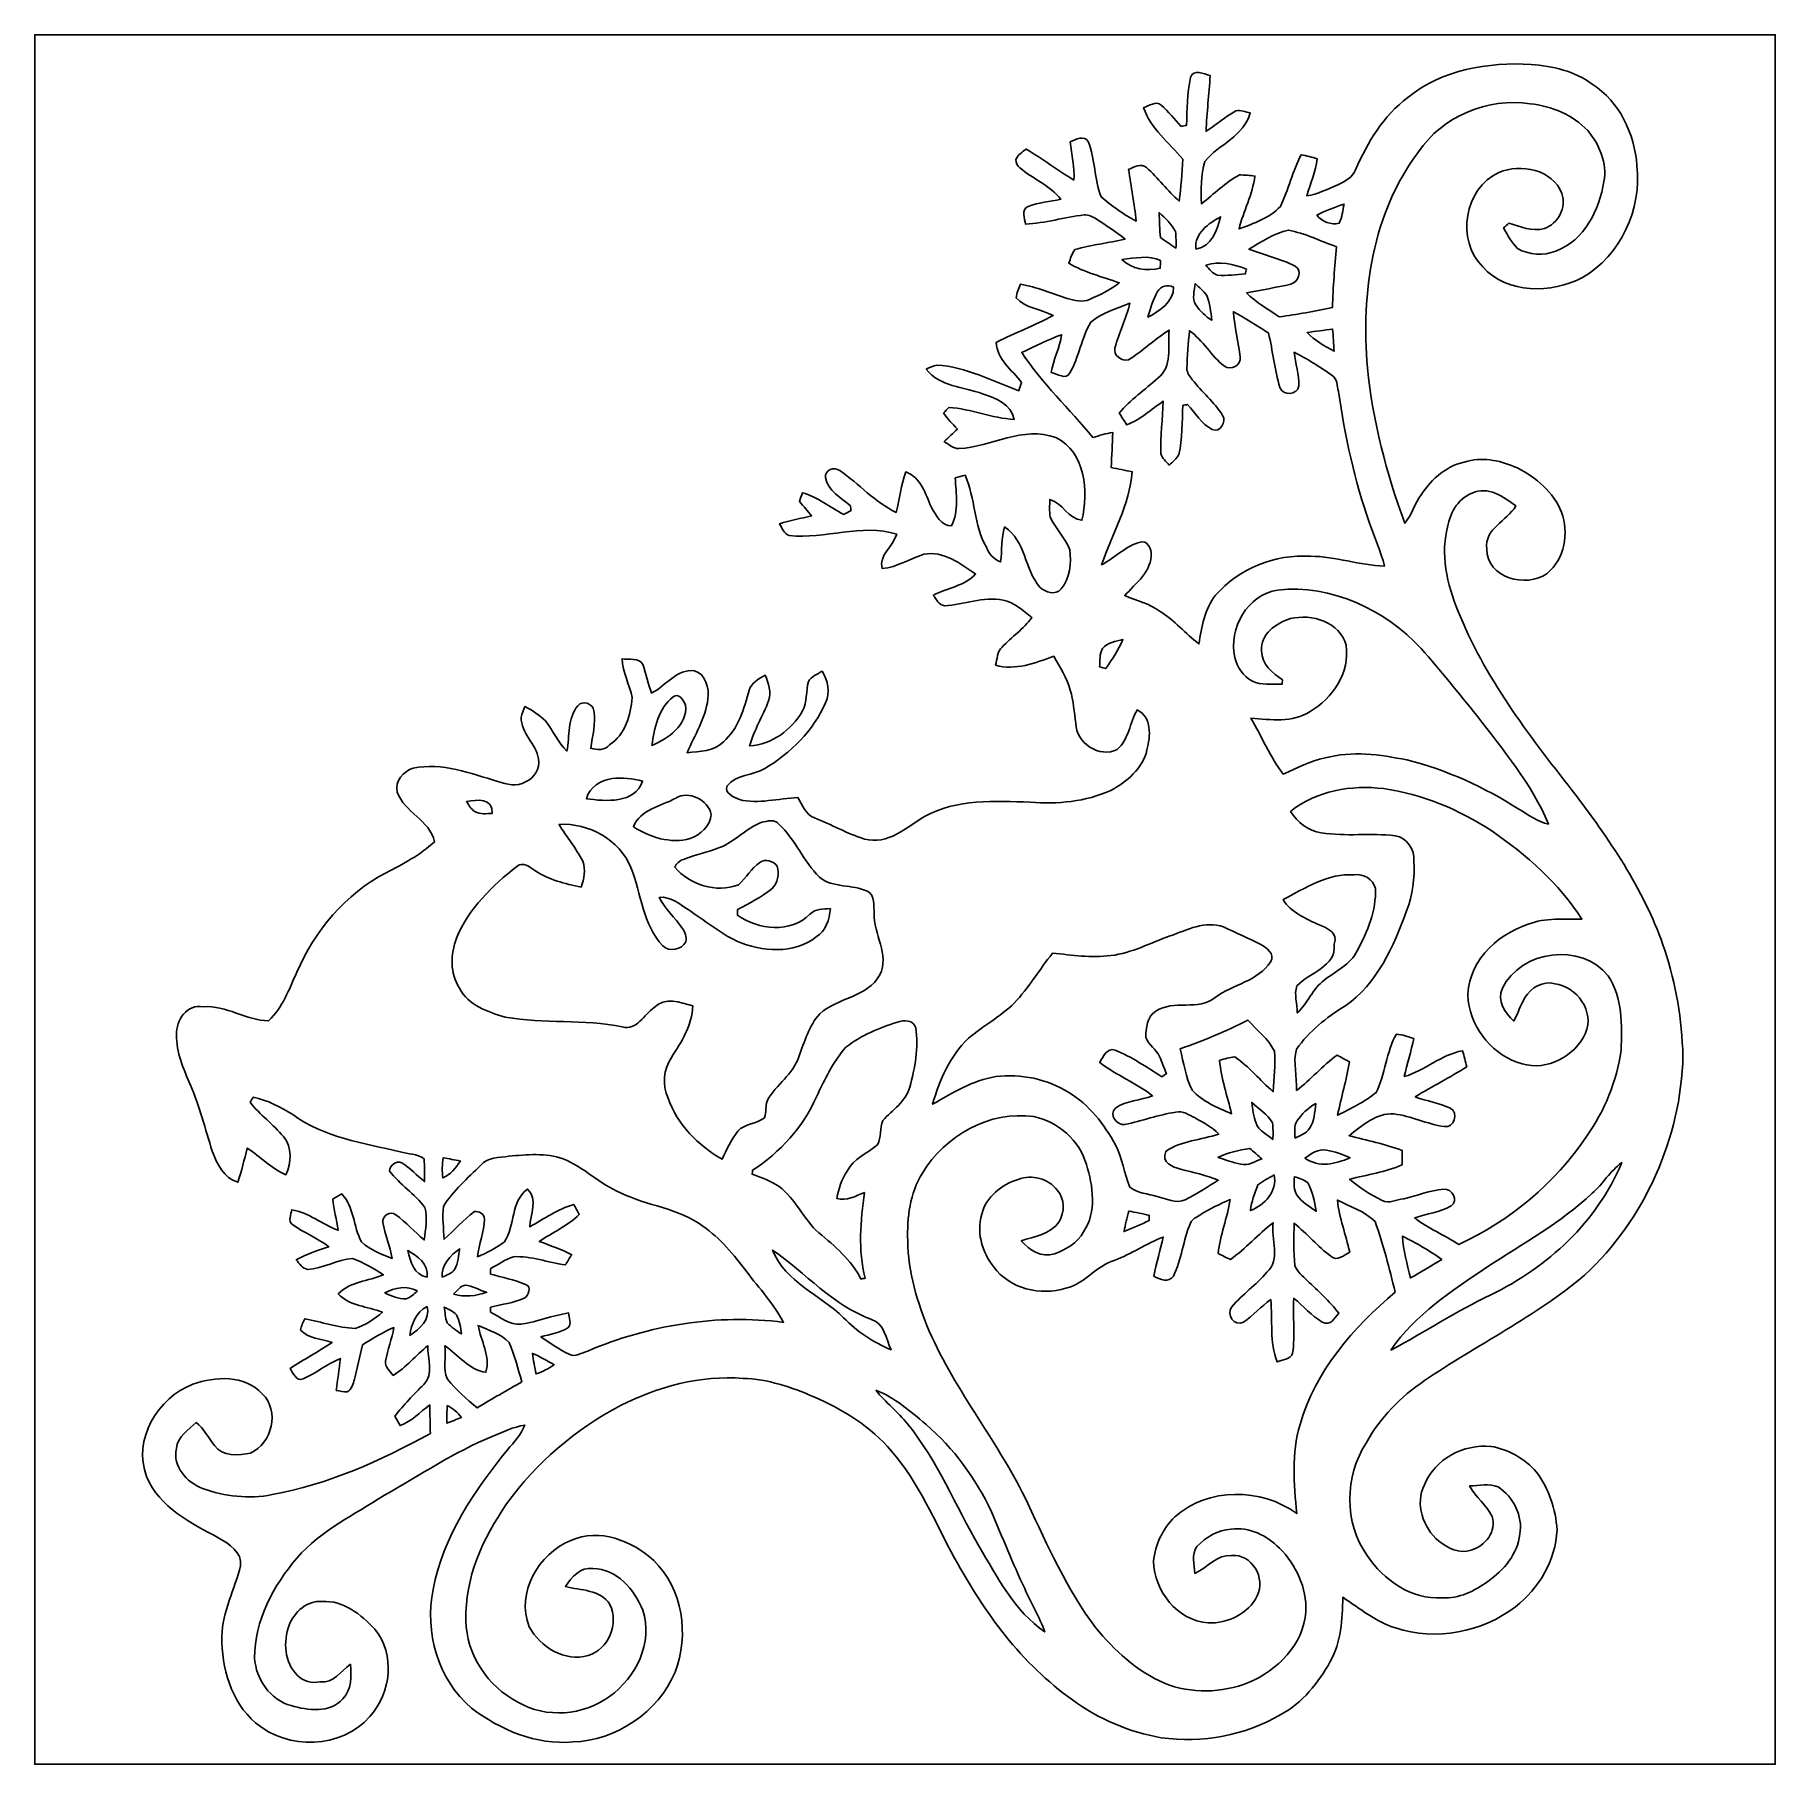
# Model space of a CAD drawing. Header units: centimetres. Extents: x -16.8 to 16.8, y -16.7 to 16.7.
import ezdxf

# ---------------------------------------------------------------- set-up
doc = ezdxf.new("R2010")
doc.units = ezdxf.units.CM
doc.header["$MEASUREMENT"] = 0
doc.layers.add('Layer 1', color=7, linetype='Continuous')

msp = doc.modelspace()

# ---------------------------------------------------------------- linework, layer by layer
at = {"layer": 'Layer 1', "color": 7}
for points, knots in [([(-16.77458, 16.66875), (-16.77458, 16.66875), (16.77458, 16.66875), (16.77458, 16.66875), (16.77458, 16.66875), (16.77458, 16.66875), (16.77458, -16.66875), (16.77458, -16.66875), (16.77458, -16.66875), (16.77458, -16.66875), (-16.77458, -16.66875), (-16.77458, -16.66875), (-16.77458, -16.66875), (-16.77458, -16.66875), (-16.77458, 16.66875), (-16.77458, 16.66875), (-16.77458, 16.66875), (-16.77458, 16.66875), (-16.77458, 16.66875), (-16.77458, 16.66875)], [0, 0, 0, 0, 0.16666667, 0.16666667, 0.16666667, 0.16666667, 0.33333333, 0.33333333, 0.33333333, 0.33333333, 0.5, 0.5, 0.5, 0.5, 0.66666667, 0.66666667, 0.66666667, 0.66666667, 1, 1, 1, 1]), ([(9.69222, 15.46084), (9.22443, 15.10947), (8.91575, 14.59724), (8.68504, 14.06878), (8.68504, 14.06878), (8.63, 13.91602), (8.47866, 13.84124), (8.34072, 13.77879), (8.34072, 13.77879), (8.14634, 13.6966), (7.95549, 13.59359), (7.74347, 13.56607), (7.74347, 13.56607), (7.81756, 13.80208), (7.91845, 14.03174), (7.9435, 14.2808), (7.9435, 14.2808), (7.8426, 14.30937), (7.73536, 14.33477), (7.63517, 14.35735), (7.63517, 14.35735), (7.47289, 14.03703), (7.38999, 13.68319), (7.23582, 13.36005), (7.23582, 13.36005), (7.02451, 13.1378), (6.72394, 13.03126), (6.44102, 12.92684), (6.44102, 12.92684), (6.52074, 13.27326), (6.70278, 13.58935), (6.74546, 13.94531), (6.74546, 13.94531), (6.64704, 13.95765), (6.54332, 13.96647), (6.4456, 13.96859), (6.4456, 13.96859), (6.17714, 13.81725), (5.95489, 13.60099), (5.71465, 13.4112), (5.71465, 13.4112), (5.70618, 13.68249), (5.7023, 13.96471), (5.77779, 14.22612), (5.77779, 14.22612), (6.05014, 14.55667), (6.53591, 14.71648), (6.65621, 15.16309), (6.65621, 15.16309), (6.56484, 15.18285), (6.47277, 15.21813), (6.37822, 15.20578), (6.37822, 15.20578), (6.17714, 15.08831), (5.99899, 14.93767), (5.80531, 14.80996), (5.80531, 14.80996), (5.81766, 15.16839), (5.85964, 15.52504), (5.88363, 15.88276), (5.88363, 15.88276), (5.7531, 15.91627), (5.56577, 16.02034), (5.50333, 15.84396), (5.50333, 15.84396), (5.43913, 15.54198), (5.43842, 15.22977), (5.42678, 14.92179), (5.42678, 14.92179), (5.3908, 14.9165), (5.35517, 14.91156), (5.31954, 14.90662), (5.31954, 14.90662), (5.19395, 15.04244), (5.07753, 15.18885), (4.94101, 15.31373), (4.94101, 15.31373), (4.83482, 15.40334), (4.705, 15.2968), (4.59916, 15.26187), (4.59916, 15.26187), (4.73075, 14.85547), (5.09658, 14.59265), (5.35446, 14.26916), (5.35446, 14.26916), (5.33823, 13.99963), (5.32342, 13.73011), (5.28779, 13.46235), (5.28779, 13.46235), (5.0546, 13.65638), (4.88068, 13.91109), (4.65243, 14.10864), (4.65243, 14.10864), (4.55048, 14.20777), (4.41748, 14.11323), (4.3113, 14.07372), (4.3113, 14.07372), (4.35822, 13.74175), (4.42066, 13.41191), (4.45841, 13.07818), (4.45841, 13.07818), (4.21287, 13.20482), (3.98815, 13.36957), (3.7786, 13.54808), (3.7786, 13.54808), (3.64137, 13.88639), (3.67206, 14.27233), (3.53166, 14.61064), (3.53166, 14.61064), (3.4484, 14.74152), (3.29212, 14.64945), (3.18629, 14.60465), (3.18629, 14.60465), (3.20887, 14.35947), (3.28048, 14.11499), (3.25332, 13.86734), (3.25332, 13.86734), (2.94217, 14.05996), (2.6476, 14.27833), (2.33362, 14.46636), (2.33362, 14.46636), (2.26236, 14.40674), (2.17382, 14.35559), (2.13642, 14.26598), (2.13642, 14.26598), (2.13536, 14.20354), (2.17135, 14.14674), (2.21474, 14.10441), (2.21474, 14.10441), (2.46662, 13.89027), (2.79682, 13.76468), (3.0039, 13.49869), (3.0039, 13.49869), (2.794, 13.45177), (2.57246, 13.43907), (2.37208, 13.36005), (2.37208, 13.36005), (2.23626, 13.29196), (2.30434, 13.13251), (2.32269, 13.01856), (2.32269, 13.01856), (2.70545, 13.03937), (3.07375, 13.15085), (3.45299, 13.19565), (3.45299, 13.19565), (3.54083, 13.20588), (3.62162, 13.15861), (3.69429, 13.11487), (3.69429, 13.11487), (3.87879, 12.99139), (4.06859, 12.87251), (4.2418, 12.73246), (4.2418, 12.73246), (3.92112, 12.65555), (3.59128, 12.61957), (3.27448, 12.52855), (3.27448, 12.52855), (3.21134, 12.45411), (3.1944, 12.34934), (3.15524, 12.26432), (3.15524, 12.26432), (3.45757, 12.08722), (3.80224, 12.00538), (4.12962, 11.88755), (4.12962, 11.88755), (3.95852, 11.75067), (3.75885, 11.65648), (3.55953, 11.56899), (3.55953, 11.56899), (3.4223, 11.5002), (3.26425, 11.54889), (3.12526, 11.58804), (3.12526, 11.58804), (2.82857, 11.68788), (2.53647, 11.80394), (2.22814, 11.86356), (2.22814, 11.86356), (2.19428, 11.77749), (2.15159, 11.69176), (2.14242, 11.59828), (2.14242, 11.59828), (2.32728, 11.39896), (2.62255, 11.37497), (2.85785, 11.25926), (2.85785, 11.25926), (2.50366, 11.06205), (2.11949, 10.92694), (1.76036, 10.73961), (1.76036, 10.73961), (1.77412, 10.40553), (2.06057, 10.20904), (2.24861, 9.96879), (2.24861, 9.96879), (2.22991, 9.91517), (2.21121, 9.86155), (2.19287, 9.80793), (2.19287, 9.80793), (1.6764, 10.00054), (1.17651, 10.26583), (0.61454, 10.30146), (0.61454, 10.30146), (0.54046, 10.29441), (0.4759, 10.25207), (0.40922, 10.22209), (0.40922, 10.22209), (0.66781, 9.88342), (1.12924, 9.88413), (1.49648, 9.74619), (1.49648, 9.74619), (1.75013, 9.66329), (2.05211, 9.55216), (2.10573, 9.25548), (2.10573, 9.25548), (1.67464, 9.27453), (1.27494, 9.45938), (0.8449, 9.48478), (0.8449, 9.48478), (0.81068, 9.44845), (0.77682, 9.41211), (0.74295, 9.37577), (0.74295, 9.37577), (0.82091, 9.2643), (0.91511, 9.16552), (1.01141, 9.06921), (1.01141, 9.06921), (0.92604, 8.98984), (0.84138, 8.9094), (0.75812, 8.82826), (0.75812, 8.82826), (0.84349, 8.77076), (0.92851, 8.68786), (1.03964, 8.69527), (1.03964, 8.69527), (1.66652, 8.71537), (2.27542, 9.14435), (2.90689, 8.90341), (2.90689, 8.90341), (3.48368, 8.63036), (3.53801, 7.85883), (3.41136, 7.31167), (3.41136, 7.31167), (3.14325, 7.33884), (3.042, 7.64011), (2.79259, 7.71102), (2.79259, 7.71102), (2.78624, 7.59883), (2.78342, 7.487), (2.79894, 7.37447), (2.79894, 7.37447), (2.89631, 7.14798), (3.09139, 6.97512), (3.17641, 6.74299), (3.17641, 6.74299), (3.2071, 6.49182), (3.18452, 6.18561), (3.01025, 5.98558), (3.01025, 5.98558), (2.89419, 5.85929), (2.7111, 5.91996), (2.59891, 6.02051), (2.59891, 6.02051), (2.29764, 6.36799), (2.33221, 6.91233), (1.92123, 7.18256), (1.92123, 7.18256), (1.85773, 6.96383), (1.86972, 6.73382), (1.84397, 6.5091), (1.84397, 6.5091), (1.71521, 6.55955), (1.61325, 6.65621), (1.56986, 6.79062), (1.56986, 6.79062), (1.32362, 7.21713), (1.35925, 7.73501), (1.15711, 8.17704), (1.15711, 8.17704), (1.09432, 8.16187), (1.03223, 8.14599), (0.96979, 8.13012), (0.96979, 8.13012), (0.98354, 7.82002), (1.04387, 7.49653), (0.89923, 7.20443), (0.89923, 7.20443), (0.69603, 7.20019), (0.59796, 7.40904), (0.508, 7.55826), (0.508, 7.55826), (0.39441, 7.81509), (0.30868, 8.13752), (0.01517, 8.24124), (0.01517, 8.24124), (-0.07549, 7.98865), (-0.10125, 7.72089), (-0.16863, 7.46266), (-0.16863, 7.46266), (-0.58455, 7.65598), (-0.88406, 8.0137), (-1.2573, 8.2677), (-1.2573, 8.2677), (-1.36737, 8.35096), (-1.54552, 8.27864), (-1.53529, 8.13188), (-1.53529, 8.13188), (-1.48802, 7.87576), (-1.23084, 7.74382), (-1.05057, 7.58719), (-1.05057, 7.58719), (-1.0481, 7.56567), (-1.04281, 7.52263), (-1.03999, 7.50111), (-1.03999, 7.50111), (-1.08761, 7.47466), (-1.13489, 7.4482), (-1.18216, 7.42209), (-1.18216, 7.42209), (-1.44568, 7.56356), (-1.68663, 7.75511), (-1.97697, 7.84084), (-1.97697, 7.84084), (-1.99637, 7.78475), (-2.01577, 7.72866), (-2.03482, 7.67221), (-2.03482, 7.67221), (-1.95615, 7.58049), (-1.87713, 7.48841), (-1.79952, 7.39493), (-1.79952, 7.39493), (-2.0066, 7.3466), (-2.21509, 7.30497), (-2.419, 7.24429), (-2.419, 7.24429), (-2.37137, 7.15857), (-2.33292, 7.0485), (-2.23061, 7.01463), (-2.23061, 7.01463), (-1.53988, 6.94443), (-0.84208, 7.24994), (-0.16051, 7.04462), (-0.16051, 7.04462), (-0.22084, 6.80402), (-0.51611, 6.64704), (-0.43956, 6.37857), (-0.43956, 6.37857), (-0.14993, 6.40715), (0.0956, 6.56872), (0.36618, 6.65586), (0.36618, 6.65586), (0.74401, 6.73206), (1.06645, 6.46853), (1.36102, 6.27486), (1.36102, 6.27486), (1.14794, 6.04097), (0.81209, 6.01063), (0.54539, 5.86281), (0.54539, 5.86281), (0.60572, 5.79014), (0.65264, 5.67408), (0.75882, 5.66349), (0.75882, 5.66349), (1.137, 5.68254), (1.50848, 5.84235), (1.89124, 5.77286), (1.89124, 5.77286), (2.11032, 5.72841), (2.27824, 5.56966), (2.44616, 5.43419), (2.44616, 5.43419), (2.28247, 5.21758), (2.05916, 5.05954), (1.87184, 4.86586), (1.87184, 4.86586), (1.77412, 4.77802), (1.77729, 4.63303), (1.74484, 4.51767), (1.74484, 4.51767), (2.12866, 4.40761), (2.51001, 4.5593), (2.86702, 4.68877), (2.86702, 4.68877), (2.98944, 4.47957), (3.1182, 4.26967), (3.18699, 4.03542), (3.18699, 4.03542), (3.24661, 3.82799), (3.26214, 3.61103), (3.29494, 3.39866), (3.29494, 3.39866), (3.28754, 3.01907), (3.75779, 2.71674), (4.09116, 2.89278), (4.09116, 2.89278), (4.31412, 3.08328), (4.3307, 3.40924), (4.47463, 3.65372), (4.47463, 3.65372), (4.76497, 3.51508), (4.73075, 3.14784), (4.66443, 2.88255), (4.66443, 2.88255), (4.58223, 2.52236), (4.27602, 2.26977), (3.96522, 2.10326), (3.96522, 2.10326), (3.48156, 1.88454), (2.93934, 1.83268), (2.41512, 1.87819), (2.41512, 1.87819), (1.73496, 1.89018), (0.99272, 1.94733), (0.37712, 1.59985), (0.37712, 1.59985), (0.02399, 1.38501), (-0.3302, 1.04669), (-0.78281, 1.16522), (-0.78281, 1.16522), (-1.11478, 1.27247), (-1.42099, 1.44463), (-1.74484, 1.57304), (-1.74484, 1.57304), (-1.91664, 1.63618), (-1.97697, 1.82104), (-2.06551, 1.96356), (-2.06551, 1.96356), (-2.43946, 1.95192), (-2.82328, 1.83233), (-3.19299, 1.92617), (-3.19299, 1.92617), (-3.29318, 1.97803), (-3.49462, 2.03976), (-3.42865, 2.19251), (-3.42865, 2.19251), (-3.25332, 2.41371), (-2.92982, 2.38689), (-2.70193, 2.52554), (-2.70193, 2.52554), (-2.20557, 2.82293), (-1.76213, 3.25649), (-1.5307, 3.79342), (-1.5307, 3.79342), (-1.43228, 3.99062), (-1.49013, 4.21781), (-1.59738, 4.39984), (-1.59738, 4.39984), (-1.69016, 4.3434), (-1.8094, 4.30389), (-1.86126, 4.20123), (-1.86126, 4.20123), (-1.91241, 4.01673), (-1.88172, 3.80894), (-1.97485, 3.63608), (-1.97485, 3.63608), (-2.18581, 3.27025), (-2.56575, 2.98662), (-2.99544, 2.9591), (-2.99544, 2.9591), (-2.91359, 3.26566), (-2.7365, 3.53448), (-2.62996, 3.83152), (-2.62996, 3.83152), (-2.56893, 3.99415), (-2.63208, 4.16983), (-2.69275, 4.32294), (-2.69275, 4.32294), (-2.81728, 4.25591), (-2.9591, 4.18006), (-3.0032, 4.03437), (-3.0032, 4.03437), (-3.10127, 3.67912), (-3.21239, 3.29318), (-3.49991, 3.04059), (-3.49991, 3.04059), (-3.67983, 2.85256), (-3.96134, 2.85433), (-4.20158, 2.82822), (-4.20158, 2.82822), (-4.05448, 3.17006), (-3.84669, 3.49038), (-3.79836, 3.8675), (-3.79836, 3.8675), (-3.76731, 4.06506), (-3.84739, 4.35046), (-4.06047, 4.41043), (-4.06047, 4.41043), (-4.39244, 4.45029), (-4.61328, 4.11692), (-4.8835, 3.97863), (-4.8835, 3.97863), (-4.95688, 4.1529), (-4.98299, 4.34234), (-5.04896, 4.51838), (-5.04896, 4.51838), (-5.11739, 4.66972), (-5.32941, 4.62068), (-5.455, 4.64009), (-5.455, 4.64009), (-5.43736, 4.37868), (-5.31354, 4.14443), (-5.25745, 3.8929), (-5.25745, 3.8929), (-5.28602, 3.55424), (-5.39679, 3.17712), (-5.6963, 2.97921), (-5.6963, 2.97921), (-5.79191, 2.86456), (-5.93408, 2.88925), (-6.05755, 2.91641), (-6.05755, 2.91641), (-6.02298, 3.15524), (-5.96194, 3.39478), (-5.99581, 3.63749), (-5.99581, 3.63749), (-6.01345, 3.77578), (-6.21912, 3.85198), (-6.30837, 3.73345), (-6.30837, 3.73345), (-6.51193, 3.49709), (-6.45795, 3.14396), (-6.51757, 2.86067), (-6.51757, 2.86067), (-6.69078, 3.02719), (-6.78251, 3.25684), (-6.93138, 3.44205), (-6.93138, 3.44205), (-7.05026, 3.55177), (-7.18291, 3.64525), (-7.32578, 3.72039), (-7.32578, 3.72039), (-7.35224, 3.65301), (-7.38787, 3.58704), (-7.39881, 3.51473), (-7.39881, 3.51473), (-7.40833, 3.20181), (-7.10988, 3.00637), (-7.06473, 2.71004), (-7.06473, 2.71004), (-7.03862, 2.52624), (-7.13881, 2.33186), (-7.31696, 2.27048), (-7.31696, 2.27048), (-7.48101, 2.16253), (-7.6775, 2.22144), (-7.85001, 2.27189), (-7.85001, 2.27189), (-8.37565, 2.43981), (-8.92316, 2.64231), (-9.48408, 2.5333), (-9.48408, 2.5333), (-9.66717, 2.46839), (-9.84532, 2.28177), (-9.78711, 2.07081), (-9.78711, 2.07081), (-9.64847, 1.67428), (-9.1627, 1.5367), (-9.06956, 1.11125), (-9.06956, 1.11125), (-9.3472, 0.86113), (-9.67352, 0.68263), (-10.00407, 0.51435), (-10.00407, 0.51435), (-10.78477, 0.10936), (-11.37638, -0.60078), (-11.72386, -1.39982), (-11.72386, -1.39982), (-11.87062, -1.72967), (-11.99974, -2.08527), (-12.26891, -2.33856), (-12.26891, -2.33856), (-12.70106, -2.33221), (-13.08559, -2.03376), (-13.52832, -2.06763), (-13.52832, -2.06763), (-13.84088, -2.00872), (-14.04902, -2.32657), (-14.04373, -2.60385), (-14.04373, -2.60385), (-14.05114, -2.94816), (-13.90368, -3.26919), (-13.77527, -3.57999), (-13.77527, -3.57999), (-13.59853, -3.99098), (-13.4874, -4.4256), (-13.35334, -4.8514), (-13.35334, -4.8514), (-13.26444, -5.09693), (-13.13286, -5.37281), (-12.86193, -5.44936), (-12.86193, -5.44936), (-12.78643, -5.23487), (-12.73986, -5.01156), (-12.67848, -4.79354), (-12.67848, -4.79354), (-12.4266, -4.95794), (-12.21564, -5.18689), (-11.93518, -5.30613), (-11.93518, -5.30613), (-11.82582, -5.07471), (-11.80924, -4.77732), (-11.97963, -4.57165), (-11.97963, -4.57165), (-12.17895, -4.33564), (-12.43259, -4.15114), (-12.62627, -3.90913), (-12.62627, -3.90913), (-12.6111, -3.88444), (-12.58147, -3.8354), (-12.5663, -3.81106), (-12.5663, -3.81106), (-12.29043, -3.86574), (-12.04031, -4.0005), (-11.80324, -4.14761), (-11.80324, -4.14761), (-11.19681, -4.58223), (-10.44222, -4.70253), (-9.73032, -4.86163), (-9.73032, -4.86163), (-9.58215, -4.91243), (-9.39871, -4.8962), (-9.26959, -4.99674), (-9.26959, -4.99674), (-9.26042, -5.14279), (-9.25759, -5.2899), (-9.26183, -5.43772), (-9.26183, -5.43772), (-9.41141, -5.32306), (-9.53453, -5.17278), (-9.69892, -5.07894), (-9.69892, -5.07894), (-9.80828, -5.02179), (-9.92752, -5.12198), (-9.93563, -5.23416), (-9.93563, -5.23416), (-9.73843, -5.49557), (-9.44774, -5.67055), (-9.25724, -5.93619), (-9.25724, -5.93619), (-9.19727, -6.13833), (-9.24736, -6.35706), (-9.26747, -6.56343), (-9.26747, -6.56343), (-9.4555, -6.4068), (-9.61743, -6.22053), (-9.81569, -6.07624), (-9.81569, -6.07624), (-9.91941, -6.0011), (-10.08627, -6.09318), (-10.06299, -6.22476), (-10.06299, -6.22476), (-10.03265, -6.46148), (-9.9254, -6.68196), (-9.88519, -6.91762), (-9.88519, -6.91762), (-10.09544, -6.84213), (-10.31452, -6.75393), (-10.47785, -6.59871), (-10.47785, -6.59871), (-10.63907, -6.30767), (-10.61649, -5.92208), (-10.85815, -5.67408), (-10.85815, -5.67408), (-10.91636, -5.70759), (-10.97456, -5.74146), (-11.03277, -5.77497), (-11.03277, -5.77497), (-11.00737, -5.97676), (-10.9601, -6.17502), (-10.92659, -6.3754), (-10.92659, -6.3754), (-11.2335, -6.2611), (-11.49244, -6.03532), (-11.82194, -5.98029), (-11.82194, -5.98029), (-11.8297, -6.07236), (-11.90731, -6.20148), (-11.80747, -6.26639), (-11.80747, -6.26639), (-11.58663, -6.42832), (-11.32558, -6.52674), (-11.10686, -6.6929), (-11.10686, -6.6929), (-11.32134, -6.76275), (-11.53442, -6.8386), (-11.73409, -6.94549), (-11.73409, -6.94549), (-11.67236, -7.01534), (-11.61768, -7.11835), (-11.51643, -7.13176), (-11.51643, -7.13176), (-11.21833, -7.10988), (-10.94564, -6.94337), (-10.64824, -6.92115), (-10.64824, -6.92115), (-10.43552, -6.99311), (-10.24396, -7.11659), (-10.05381, -7.23477), (-10.05381, -7.23477), (-10.34415, -7.35683), (-10.69834, -7.36283), (-10.92588, -7.60236), (-10.92588, -7.60236), (-10.7061, -7.83837), (-10.3572, -7.84366), (-10.07357, -7.9562), (-10.07357, -7.9562), (-10.22914, -8.08814), (-10.40483, -8.2102), (-10.60203, -8.26699), (-10.60203, -8.26699), (-10.93188, -8.25923), (-11.24585, -8.14246), (-11.56829, -8.08214), (-11.56829, -8.08214), (-11.60145, -8.15305), (-11.63814, -8.2236), (-11.65401, -8.30086), (-11.65401, -8.30086), (-11.49809, -8.46737), (-11.24761, -8.46914), (-11.04512, -8.53934), (-11.04512, -8.53934), (-11.30794, -8.7182), (-11.59122, -8.86389), (-11.85439, -9.04205), (-11.85439, -9.04205), (-11.80183, -9.11119), (-11.73304, -9.30416), (-11.60427, -9.24242), (-11.60427, -9.24242), (-11.35662, -9.12707), (-11.13719, -8.95597), (-10.88355, -8.85119), (-10.88355, -8.85119), (-10.90754, -9.0551), (-10.93788, -9.25759), (-10.96292, -9.46221), (-10.96292, -9.46221), (-10.89272, -9.47491), (-10.82216, -9.49219), (-10.7502, -9.49007), (-10.7502, -9.49007), (-10.66553, -9.43928), (-10.63801, -9.33768), (-10.61226, -9.24913), (-10.61226, -9.24913), (-10.55476, -9.02935), (-10.51172, -8.80569), (-10.4588, -8.58485), (-10.4588, -8.58485), (-10.26089, -8.46631), (-10.06722, -8.33649), (-9.85167, -8.25147), (-9.85167, -8.25147), (-9.89259, -8.46984), (-9.97656, -8.67798), (-10.01219, -8.89741), (-10.01219, -8.89741), (-10.03371, -9.01241), (-9.9254, -9.09285), (-9.86473, -9.1754), (-9.86473, -9.1754), (-9.61778, -9.01488), (-9.42552, -8.7884), (-9.20009, -8.60143), (-9.20009, -8.60143), (-9.20644, -8.84731), (-9.07239, -9.15423), (-9.27629, -9.34861), (-9.27629, -9.34861), (-9.47455, -9.54052), (-9.66011, -9.74478), (-9.83474, -9.95892), (-9.83474, -9.95892), (-9.80087, -10.01924), (-9.76701, -10.07957), (-9.73279, -10.14024), (-9.73279, -10.14024), (-9.50913, -10.06158), (-9.34791, -9.88166), (-9.1627, -9.74372), (-9.1627, -9.74372), (-9.15952, -9.8806), (-9.15282, -10.15436), (-9.14929, -10.29123), (-9.14929, -10.29123), (-10.10356, -10.82111), (-11.12061, -11.27266), (-12.19976, -11.47198), (-12.19976, -11.47198), (-12.64638, -11.56088), (-13.11522, -11.51079), (-13.54102, -11.35345), (-13.54102, -11.35345), (-13.84582, -11.23209), (-14.12381, -10.9347), (-14.04373, -10.58086), (-14.04373, -10.58086), (-14.02503, -10.35262), (-13.81337, -10.22244), (-13.66167, -10.07886), (-13.66167, -10.07886), (-13.51844, -10.20657), (-13.42284, -10.37343), (-13.31242, -10.52795), (-13.31242, -10.52795), (-13.15649, -10.74244), (-12.84252, -10.72409), (-12.61357, -10.67082), (-12.61357, -10.67082), (-12.20435, -10.48702), (-12.0463, -9.85273), (-12.38885, -9.53135), (-12.38885, -9.53135), (-12.72822, -9.15917), (-13.2969, -9.18916), (-13.72941, -9.34579), (-13.72941, -9.34579), (-14.40356, -9.60085), (-14.89393, -10.41823), (-14.61876, -11.12202), (-14.61876, -11.12202), (-14.37323, -11.71893), (-13.76433, -12.02549), (-13.22423, -12.30912), (-13.22423, -12.30912), (-13.03373, -12.42201), (-12.77126, -12.58746), (-12.8083, -12.84429), (-12.8083, -12.84429), (-12.91802, -13.30007), (-13.15791, -13.72658), (-13.16884, -14.2046), (-13.16884, -14.2046), (-13.17696, -14.81067), (-12.99281, -15.46507), (-12.51797, -15.87041), (-12.51797, -15.87041), (-11.90096, -16.4017), (-10.86344, -16.37383), (-10.31734, -15.75223), (-10.31734, -15.75223), (-9.906, -15.29927), (-9.82345, -14.55173), (-10.22138, -14.06666), (-10.22138, -14.06666), (-10.47962, -13.78338), (-10.82887, -13.50821), (-11.23491, -13.53256), (-11.23491, -13.53256), (-11.52701, -13.50327), (-11.76655, -13.73787), (-11.87309, -13.98693), (-11.87309, -13.98693), (-11.98774, -14.30549), (-11.96799, -14.71083), (-11.71152, -14.95742), (-11.71152, -14.95742), (-11.59898, -15.07384), (-11.42965, -15.11265), (-11.2716, -15.08266), (-11.2716, -15.08266), (-11.01372, -15.11265), (-10.87155, -14.87664), (-10.69199, -14.74082), (-10.69199, -14.74082), (-10.67329, -14.96871), (-10.66165, -15.23506), (-10.8398, -15.40722), (-10.8398, -15.40722), (-11.08886, -15.69579), (-11.50938, -15.63264), (-11.83464, -15.53845), (-11.83464, -15.53845), (-12.2368, -15.43226), (-12.51373, -15.02692), (-12.53737, -14.62158), (-12.53737, -14.62158), (-12.53737, -13.89803), (-12.1793, -13.22987), (-11.71893, -12.69294), (-11.71893, -12.69294), (-11.25749, -12.16589), (-10.61755, -11.85651), (-10.03653, -11.48468), (-10.03653, -11.48468), (-9.34826, -11.09804), (-8.69068, -10.64789), (-7.95514, -10.35332), (-7.95514, -10.35332), (-7.75264, -10.26301), (-7.5498, -10.16776), (-7.32896, -10.13248), (-7.32896, -10.13248), (-7.40128, -10.31663), (-7.53921, -10.46021), (-7.66374, -10.60979), (-7.66374, -10.60979), (-8.30721, -11.39754), (-8.90235, -12.28302), (-9.09779, -13.29866), (-9.09779, -13.29866), (-9.26006, -14.12064), (-9.011, -15.04103), (-8.35554, -15.58749), (-8.35554, -15.58749), (-7.80415, -16.01082), (-7.10918, -16.30116), (-6.40362, -16.24012), (-6.40362, -16.24012), (-5.56719, -16.20908), (-4.75756, -15.67109), (-4.43336, -14.89569), (-4.43336, -14.89569), (-4.15502, -14.18343), (-4.28237, -13.28773), (-4.84223, -12.7441), (-4.84223, -12.7441), (-5.26239, -12.36098), (-5.88998, -12.10839), (-6.44349, -12.35675), (-6.44349, -12.35675), (-7.06191, -12.61181), (-7.50429, -13.36357), (-7.245, -14.01904), (-7.245, -14.01904), (-7.03439, -14.41168), (-6.55638, -14.70695), (-6.10623, -14.57113), (-6.10623, -14.57113), (-5.71183, -14.45895), (-5.51074, -13.95377), (-5.68854, -13.59112), (-5.68854, -13.59112), (-5.86846, -13.30184), (-6.25369, -13.31983), (-6.5465, -13.24328), (-6.5465, -13.24328), (-6.42232, -13.0683), (-6.26075, -12.85699), (-6.01521, -12.89756), (-6.01521, -12.89756), (-5.55731, -12.89932), (-5.20735, -13.30466), (-5.05566, -13.70083), (-5.05566, -13.70083), (-4.85246, -14.31925), (-5.18442, -15.00364), (-5.69666, -15.36312), (-5.69666, -15.36312), (-6.20078, -15.73248), (-6.91974, -15.79174), (-7.46266, -15.47142), (-7.46266, -15.47142), (-8.04333, -15.17262), (-8.4582, -14.55632), (-8.46279, -13.89592), (-8.46279, -13.89592), (-8.4896, -13.08065), (-8.13717, -12.30806), (-7.67927, -11.65296), (-7.67927, -11.65296), (-7.11271, -10.85674), (-6.34859, -10.21115), (-5.4864, -9.75501), (-5.4864, -9.75501), (-4.75897, -9.38918), (-3.94229, -9.16623), (-3.12279, -9.2329), (-3.12279, -9.2329), (-2.64583, -9.24137), (-2.19004, -9.40153), (-1.75648, -9.58709), (-1.75648, -9.58709), (-1.19592, -9.83086), (-0.65864, -10.16141), (-0.26282, -10.63449), (-0.26282, -10.63449), (0.27199, -11.23879), (0.57185, -11.99621), (0.95638, -12.69506), (0.95638, -12.69506), (1.52647, -13.74069), (2.24825, -14.73659), (3.23074, -15.4305), (3.23074, -15.4305), (3.73274, -15.80303), (4.3247, -16.04998), (4.93995, -16.15828), (4.93995, -16.15828), (5.73052, -16.26694), (6.55708, -16.11877), (7.24641, -15.71131), (7.24641, -15.71131), (7.66516, -15.48694), (7.97101, -15.09995), (8.19785, -14.69178), (8.19785, -14.69178), (8.40422, -14.31466), (8.43245, -13.87299), (8.43844, -13.45212), (8.43844, -13.45212), (8.76759, -13.66344), (9.07486, -13.9319), (9.45832, -14.03985), (9.45832, -14.03985), (10.23056, -14.3002), (11.12238, -14.12628), (11.76655, -13.63486), (11.76655, -13.63486), (12.22199, -13.27997), (12.54407, -12.73704), (12.56877, -12.15284), (12.56877, -12.15284), (12.54725, -11.75209), (12.41249, -11.3605), (12.17436, -11.03701), (12.17436, -11.03701), (11.94964, -10.77842), (11.63249, -10.60132), (11.29559, -10.54135), (11.29559, -10.54135), (10.77031, -10.49408), (10.2168, -10.78442), (10.01219, -11.28219), (10.01219, -11.28219), (9.82733, -11.65331), (9.98643, -12.10663), (10.28382, -12.36592), (10.28382, -12.36592), (10.4581, -12.50174), (10.69164, -12.61921), (10.91565, -12.54125), (10.91565, -12.54125), (11.18235, -12.46928), (11.41342, -12.17401), (11.32029, -11.89355), (11.32029, -11.89355), (11.21022, -11.67236), (10.99891, -11.52349), (10.88355, -11.30547), (10.88355, -11.30547), (11.06452, -11.30194), (11.26031, -11.24867), (11.43247, -11.32276), (11.43247, -11.32276), (11.7281, -11.51502), (11.91507, -11.88367), (11.85157, -12.23751), (11.85157, -12.23751), (11.80853, -12.61745), (11.54112, -12.93248), (11.23774, -13.14415), (11.23774, -13.14415), (10.98232, -13.3283), (10.67894, -13.48564), (10.35367, -13.45918), (10.35367, -13.45918), (9.75995, -13.50469), (9.22655, -13.11734), (8.91011, -12.64532), (8.91011, -12.64532), (8.46173, -12.01843), (8.47478, -11.1192), (8.88788, -10.47785), (8.88788, -10.47785), (9.15635, -9.98926), (9.55675, -9.58744), (10.0143, -9.27417), (10.0143, -9.27417), (11.03171, -8.58202), (12.15425, -8.03981), (13.0997, -7.24359), (13.0997, -7.24359), (14.26139, -6.16197), (14.95989, -4.59881), (14.99658, -3.01237), (14.99658, -3.01237), (14.97506, -2.32234), (14.86641, -1.63301), (14.64416, -0.97861), (14.64416, -0.97861), (14.28821, 0.121), (13.62675, 1.08656), (12.93918, 2.00237), (12.93918, 2.00237), (12.09393, 3.07975), (11.23703, 4.17724), (10.70645, 5.45006), (10.70645, 5.45006), (10.48667, 5.97288), (10.31275, 6.55426), (10.44787, 7.12223), (10.44787, 7.12223), (10.48949, 7.4168), (10.63837, 7.71913), (10.93223, 7.83449), (10.93223, 7.83449), (11.2335, 7.97454), (11.54324, 7.76464), (11.77502, 7.58684), (11.77502, 7.58684), (11.60357, 7.29368), (11.16718, 7.15539), (11.21339, 6.75569), (11.21339, 6.75569), (11.2141, 6.20254), (11.97998, 5.99334), (12.37615, 6.28474), (12.37615, 6.28474), (12.72152, 6.56131), (12.80054, 7.06684), (12.65273, 7.46795), (12.65273, 7.46795), (12.50456, 7.85354), (12.16413, 8.13188), (11.80747, 8.31815), (11.80747, 8.31815), (11.50902, 8.45009), (11.17106, 8.53652), (10.84721, 8.44691), (10.84721, 8.44691), (10.46692, 8.38271), (10.15365, 8.11601), (9.94939, 7.79921), (9.94939, 7.79921), (9.82451, 7.62847), (9.76947, 7.41751), (9.63577, 7.25276), (9.63577, 7.25276), (9.27911, 8.21831), (9.01806, 9.22408), (8.9154, 10.24961), (8.9154, 10.24961), (8.78628, 11.68576), (9.00712, 13.2334), (9.89718, 14.40991), (9.89718, 14.40991), (10.35756, 15.10136), (11.23703, 15.46401), (12.05301, 15.33842), (12.05301, 15.33842), (12.46717, 15.29856), (12.87357, 15.12288), (13.1639, 14.82161), (13.1639, 14.82161), (13.38404, 14.55173), (13.54173, 14.19472), (13.47152, 13.84053), (13.47152, 13.84053), (13.39003, 13.29337), (13.0937, 12.70353), (12.54548, 12.50068), (12.54548, 12.50068), (12.30877, 12.4019), (12.02972, 12.4266), (11.80747, 12.54866), (11.80747, 12.54866), (11.69423, 12.66331), (11.61909, 12.80689), (11.53971, 12.94518), (11.53971, 12.94518), (11.57182, 12.97552), (11.60427, 13.00621), (11.63708, 13.03655), (11.63708, 13.03655), (11.85898, 12.97234), (12.09181, 12.86969), (12.3257, 12.93248), (12.3257, 12.93248), (12.58605, 13.02914), (12.76421, 13.33923), (12.65872, 13.61122), (12.65872, 13.61122), (12.49504, 14.07619), (11.86004, 14.18943), (11.45011, 14.01762), (11.45011, 14.01762), (10.77842, 13.70824), (10.62037, 12.71129), (11.13578, 12.19376), (11.13578, 12.19376), (11.62438, 11.66636), (12.45517, 11.67306), (13.05736, 11.99056), (13.05736, 11.99056), (13.79714, 12.41496), (14.20742, 13.30925), (14.11041, 14.14851), (14.11041, 14.14851), (14.06031, 14.75775), (13.78021, 15.38217), (13.24716, 15.7159), (13.24716, 15.7159), (12.91061, 15.97166), (12.48445, 16.06303), (12.07206, 16.09725), (12.07206, 16.09725), (11.24232, 16.1477), (10.35367, 15.99636), (9.69222, 15.46084)], [0, 0, 0, 0, 0.00332226, 0.00332226, 0.00332226, 0.00332226, 0.00664452, 0.00664452, 0.00664452, 0.00664452, 0.00996678, 0.00996678, 0.00996678, 0.00996678, 0.01328904, 0.01328904, 0.01328904, 0.01328904, 0.0166113, 0.0166113, 0.0166113, 0.0166113, 0.01993355, 0.01993355, 0.01993355, 0.01993355, 0.02325581, 0.02325581, 0.02325581, 0.02325581, 0.02657807, 0.02657807, 0.02657807, 0.02657807, 0.02990033, 0.02990033, 0.02990033, 0.02990033, 0.03322259, 0.03322259, 0.03322259, 0.03322259, 0.03654485, 0.03654485, 0.03654485, 0.03654485, 0.03986711, 0.03986711, 0.03986711, 0.03986711, 0.04318937, 0.04318937, 0.04318937, 0.04318937, 0.04651163, 0.04651163, 0.04651163, 0.04651163, 0.04983389, 0.04983389, 0.04983389, 0.04983389, 0.05315615, 0.05315615, 0.05315615, 0.05315615, 0.05647841, 0.05647841, 0.05647841, 0.05647841, 0.05980066, 0.05980066, 0.05980066, 0.05980066, 0.06312292, 0.06312292, 0.06312292, 0.06312292, 0.06644518, 0.06644518, 0.06644518, 0.06644518, 0.06976744, 0.06976744, 0.06976744, 0.06976744, 0.0730897, 0.0730897, 0.0730897, 0.0730897, 0.07641196, 0.07641196, 0.07641196, 0.07641196, 0.07973422, 0.07973422, 0.07973422, 0.07973422, 0.08305648, 0.08305648, 0.08305648, 0.08305648, 0.08637874, 0.08637874, 0.08637874, 0.08637874, 0.089701, 0.089701, 0.089701, 0.089701, 0.09302326, 0.09302326, 0.09302326, 0.09302326, 0.09634551, 0.09634551, 0.09634551, 0.09634551, 0.09966777, 0.09966777, 0.09966777, 0.09966777, 0.10299003, 0.10299003, 0.10299003, 0.10299003, 0.10631229, 0.10631229, 0.10631229, 0.10631229, 0.10963455, 0.10963455, 0.10963455, 0.10963455, 0.11295681, 0.11295681, 0.11295681, 0.11295681, 0.11627907, 0.11627907, 0.11627907, 0.11627907, 0.11960133, 0.11960133, 0.11960133, 0.11960133, 0.12292359, 0.12292359, 0.12292359, 0.12292359, 0.12624585, 0.12624585, 0.12624585, 0.12624585, 0.12956811, 0.12956811, 0.12956811, 0.12956811, 0.13289037, 0.13289037, 0.13289037, 0.13289037, 0.13621262, 0.13621262, 0.13621262, 0.13621262, 0.13953488, 0.13953488, 0.13953488, 0.13953488, 0.14285714, 0.14285714, 0.14285714, 0.14285714, 0.1461794, 0.1461794, 0.1461794, 0.1461794, 0.14950166, 0.14950166, 0.14950166, 0.14950166, 0.15282392, 0.15282392, 0.15282392, 0.15282392, 0.15614618, 0.15614618, 0.15614618, 0.15614618, 0.15946844, 0.15946844, 0.15946844, 0.15946844, 0.1627907, 0.1627907, 0.1627907, 0.1627907, 0.16611296, 0.16611296, 0.16611296, 0.16611296, 0.16943522, 0.16943522, 0.16943522, 0.16943522, 0.17275748, 0.17275748, 0.17275748, 0.17275748, 0.17607973, 0.17607973, 0.17607973, 0.17607973, 0.17940199, 0.17940199, 0.17940199, 0.17940199, 0.18272425, 0.18272425, 0.18272425, 0.18272425, 0.18604651, 0.18604651, 0.18604651, 0.18604651, 0.18936877, 0.18936877, 0.18936877, 0.18936877, 0.19269103, 0.19269103, 0.19269103, 0.19269103, 0.19601329, 0.19601329, 0.19601329, 0.19601329, 0.19933555, 0.19933555, 0.19933555, 0.19933555, 0.20265781, 0.20265781, 0.20265781, 0.20265781, 0.20598007, 0.20598007, 0.20598007, 0.20598007, 0.20930233, 0.20930233, 0.20930233, 0.20930233, 0.21262458, 0.21262458, 0.21262458, 0.21262458, 0.21594684, 0.21594684, 0.21594684, 0.21594684, 0.2192691, 0.2192691, 0.2192691, 0.2192691, 0.22259136, 0.22259136, 0.22259136, 0.22259136, 0.22591362, 0.22591362, 0.22591362, 0.22591362, 0.22923588, 0.22923588, 0.22923588, 0.22923588, 0.23255814, 0.23255814, 0.23255814, 0.23255814, 0.2358804, 0.2358804, 0.2358804, 0.2358804, 0.23920266, 0.23920266, 0.23920266, 0.23920266, 0.24252492, 0.24252492, 0.24252492, 0.24252492, 0.24584718, 0.24584718, 0.24584718, 0.24584718, 0.24916944, 0.24916944, 0.24916944, 0.24916944, 0.25249169, 0.25249169, 0.25249169, 0.25249169, 0.25581395, 0.25581395, 0.25581395, 0.25581395, 0.25913621, 0.25913621, 0.25913621, 0.25913621, 0.26245847, 0.26245847, 0.26245847, 0.26245847, 0.26578073, 0.26578073, 0.26578073, 0.26578073, 0.26910299, 0.26910299, 0.26910299, 0.26910299, 0.27242525, 0.27242525, 0.27242525, 0.27242525, 0.27574751, 0.27574751, 0.27574751, 0.27574751, 0.27906977, 0.27906977, 0.27906977, 0.27906977, 0.28239203, 0.28239203, 0.28239203, 0.28239203, 0.28571429, 0.28571429, 0.28571429, 0.28571429, 0.28903654, 0.28903654, 0.28903654, 0.28903654, 0.2923588, 0.2923588, 0.2923588, 0.2923588, 0.29568106, 0.29568106, 0.29568106, 0.29568106, 0.29900332, 0.29900332, 0.29900332, 0.29900332, 0.30232558, 0.30232558, 0.30232558, 0.30232558, 0.30564784, 0.30564784, 0.30564784, 0.30564784, 0.3089701, 0.3089701, 0.3089701, 0.3089701, 0.31229236, 0.31229236, 0.31229236, 0.31229236, 0.31561462, 0.31561462, 0.31561462, 0.31561462, 0.31893688, 0.31893688, 0.31893688, 0.31893688, 0.32225914, 0.32225914, 0.32225914, 0.32225914, 0.3255814, 0.3255814, 0.3255814, 0.3255814, 0.32890365, 0.32890365, 0.32890365, 0.32890365, 0.33222591, 0.33222591, 0.33222591, 0.33222591, 0.33554817, 0.33554817, 0.33554817, 0.33554817, 0.33887043, 0.33887043, 0.33887043, 0.33887043, 0.34219269, 0.34219269, 0.34219269, 0.34219269, 0.34551495, 0.34551495, 0.34551495, 0.34551495, 0.34883721, 0.34883721, 0.34883721, 0.34883721, 0.35215947, 0.35215947, 0.35215947, 0.35215947, 0.35548173, 0.35548173, 0.35548173, 0.35548173, 0.35880399, 0.35880399, 0.35880399, 0.35880399, 0.36212625, 0.36212625, 0.36212625, 0.36212625, 0.3654485, 0.3654485, 0.3654485, 0.3654485, 0.36877076, 0.36877076, 0.36877076, 0.36877076, 0.37209302, 0.37209302, 0.37209302, 0.37209302, 0.37541528, 0.37541528, 0.37541528, 0.37541528, 0.37873754, 0.37873754, 0.37873754, 0.37873754, 0.3820598, 0.3820598, 0.3820598, 0.3820598, 0.38538206, 0.38538206, 0.38538206, 0.38538206, 0.38870432, 0.38870432, 0.38870432, 0.38870432, 0.39202658, 0.39202658, 0.39202658, 0.39202658, 0.39534884, 0.39534884, 0.39534884, 0.39534884, 0.3986711, 0.3986711, 0.3986711, 0.3986711, 0.40199336, 0.40199336, 0.40199336, 0.40199336, 0.40531561, 0.40531561, 0.40531561, 0.40531561, 0.40863787, 0.40863787, 0.40863787, 0.40863787, 0.41196013, 0.41196013, 0.41196013, 0.41196013, 0.41528239, 0.41528239, 0.41528239, 0.41528239, 0.41860465, 0.41860465, 0.41860465, 0.41860465, 0.42192691, 0.42192691, 0.42192691, 0.42192691, 0.42524917, 0.42524917, 0.42524917, 0.42524917, 0.42857143, 0.42857143, 0.42857143, 0.42857143, 0.43189369, 0.43189369, 0.43189369, 0.43189369, 0.43521595, 0.43521595, 0.43521595, 0.43521595, 0.43853821, 0.43853821, 0.43853821, 0.43853821, 0.44186047, 0.44186047, 0.44186047, 0.44186047, 0.44518272, 0.44518272, 0.44518272, 0.44518272, 0.44850498, 0.44850498, 0.44850498, 0.44850498, 0.45182724, 0.45182724, 0.45182724, 0.45182724, 0.4551495, 0.4551495, 0.4551495, 0.4551495, 0.45847176, 0.45847176, 0.45847176, 0.45847176, 0.46179402, 0.46179402, 0.46179402, 0.46179402, 0.46511628, 0.46511628, 0.46511628, 0.46511628, 0.46843854, 0.46843854, 0.46843854, 0.46843854, 0.4717608, 0.4717608, 0.4717608, 0.4717608, 0.47508306, 0.47508306, 0.47508306, 0.47508306, 0.47840532, 0.47840532, 0.47840532, 0.47840532, 0.48172757, 0.48172757, 0.48172757, 0.48172757, 0.48504983, 0.48504983, 0.48504983, 0.48504983, 0.48837209, 0.48837209, 0.48837209, 0.48837209, 0.49169435, 0.49169435, 0.49169435, 0.49169435, 0.49501661, 0.49501661, 0.49501661, 0.49501661, 0.49833887, 0.49833887, 0.49833887, 0.49833887, 0.50166113, 0.50166113, 0.50166113, 0.50166113, 0.50498339, 0.50498339, 0.50498339, 0.50498339, 0.50830565, 0.50830565, 0.50830565, 0.50830565, 0.51162791, 0.51162791, 0.51162791, 0.51162791, 0.51495017, 0.51495017, 0.51495017, 0.51495017, 0.51827243, 0.51827243, 0.51827243, 0.51827243, 0.52159468, 0.52159468, 0.52159468, 0.52159468, 0.52491694, 0.52491694, 0.52491694, 0.52491694, 0.5282392, 0.5282392, 0.5282392, 0.5282392, 0.53156146, 0.53156146, 0.53156146, 0.53156146, 0.53488372, 0.53488372, 0.53488372, 0.53488372, 0.53820598, 0.53820598, 0.53820598, 0.53820598, 0.54152824, 0.54152824, 0.54152824, 0.54152824, 0.5448505, 0.5448505, 0.5448505, 0.5448505, 0.54817276, 0.54817276, 0.54817276, 0.54817276, 0.55149502, 0.55149502, 0.55149502, 0.55149502, 0.55481728, 0.55481728, 0.55481728, 0.55481728, 0.55813953, 0.55813953, 0.55813953, 0.55813953, 0.56146179, 0.56146179, 0.56146179, 0.56146179, 0.56478405, 0.56478405, 0.56478405, 0.56478405, 0.56810631, 0.56810631, 0.56810631, 0.56810631, 0.57142857, 0.57142857, 0.57142857, 0.57142857, 0.57475083, 0.57475083, 0.57475083, 0.57475083, 0.57807309, 0.57807309, 0.57807309, 0.57807309, 0.58139535, 0.58139535, 0.58139535, 0.58139535, 0.58471761, 0.58471761, 0.58471761, 0.58471761, 0.58803987, 0.58803987, 0.58803987, 0.58803987, 0.59136213, 0.59136213, 0.59136213, 0.59136213, 0.59468439, 0.59468439, 0.59468439, 0.59468439, 0.59800664, 0.59800664, 0.59800664, 0.59800664, 0.6013289, 0.6013289, 0.6013289, 0.6013289, 0.60465116, 0.60465116, 0.60465116, 0.60465116, 0.60797342, 0.60797342, 0.60797342, 0.60797342, 0.61129568, 0.61129568, 0.61129568, 0.61129568, 0.61461794, 0.61461794, 0.61461794, 0.61461794, 0.6179402, 0.6179402, 0.6179402, 0.6179402, 0.62126246, 0.62126246, 0.62126246, 0.62126246, 0.62458472, 0.62458472, 0.62458472, 0.62458472, 0.62790698, 0.62790698, 0.62790698, 0.62790698, 0.63122924, 0.63122924, 0.63122924, 0.63122924, 0.6345515, 0.6345515, 0.6345515, 0.6345515, 0.63787375, 0.63787375, 0.63787375, 0.63787375, 0.64119601, 0.64119601, 0.64119601, 0.64119601, 0.64451827, 0.64451827, 0.64451827, 0.64451827, 0.64784053, 0.64784053, 0.64784053, 0.64784053, 0.65116279, 0.65116279, 0.65116279, 0.65116279, 0.65448505, 0.65448505, 0.65448505, 0.65448505, 0.65780731, 0.65780731, 0.65780731, 0.65780731, 0.66112957, 0.66112957, 0.66112957, 0.66112957, 0.66445183, 0.66445183, 0.66445183, 0.66445183, 0.66777409, 0.66777409, 0.66777409, 0.66777409, 0.67109635, 0.67109635, 0.67109635, 0.67109635, 0.6744186, 0.6744186, 0.6744186, 0.6744186, 0.67774086, 0.67774086, 0.67774086, 0.67774086, 0.68106312, 0.68106312, 0.68106312, 0.68106312, 0.68438538, 0.68438538, 0.68438538, 0.68438538, 0.68770764, 0.68770764, 0.68770764, 0.68770764, 0.6910299, 0.6910299, 0.6910299, 0.6910299, 0.69435216, 0.69435216, 0.69435216, 0.69435216, 0.69767442, 0.69767442, 0.69767442, 0.69767442, 0.70099668, 0.70099668, 0.70099668, 0.70099668, 0.70431894, 0.70431894, 0.70431894, 0.70431894, 0.7076412, 0.7076412, 0.7076412, 0.7076412, 0.71096346, 0.71096346, 0.71096346, 0.71096346, 0.71428571, 0.71428571, 0.71428571, 0.71428571, 0.71760797, 0.71760797, 0.71760797, 0.71760797, 0.72093023, 0.72093023, 0.72093023, 0.72093023, 0.72425249, 0.72425249, 0.72425249, 0.72425249, 0.72757475, 0.72757475, 0.72757475, 0.72757475, 0.73089701, 0.73089701, 0.73089701, 0.73089701, 0.73421927, 0.73421927, 0.73421927, 0.73421927, 0.73754153, 0.73754153, 0.73754153, 0.73754153, 0.74086379, 0.74086379, 0.74086379, 0.74086379, 0.74418605, 0.74418605, 0.74418605, 0.74418605, 0.74750831, 0.74750831, 0.74750831, 0.74750831, 0.75083056, 0.75083056, 0.75083056, 0.75083056, 0.75415282, 0.75415282, 0.75415282, 0.75415282, 0.75747508, 0.75747508, 0.75747508, 0.75747508, 0.76079734, 0.76079734, 0.76079734, 0.76079734, 0.7641196, 0.7641196, 0.7641196, 0.7641196, 0.76744186, 0.76744186, 0.76744186, 0.76744186, 0.77076412, 0.77076412, 0.77076412, 0.77076412, 0.77408638, 0.77408638, 0.77408638, 0.77408638, 0.77740864, 0.77740864, 0.77740864, 0.77740864, 0.7807309, 0.7807309, 0.7807309, 0.7807309, 0.78405316, 0.78405316, 0.78405316, 0.78405316, 0.78737542, 0.78737542, 0.78737542, 0.78737542, 0.79069767, 0.79069767, 0.79069767, 0.79069767, 0.79401993, 0.79401993, 0.79401993, 0.79401993, 0.79734219, 0.79734219, 0.79734219, 0.79734219, 0.80066445, 0.80066445, 0.80066445, 0.80066445, 0.80398671, 0.80398671, 0.80398671, 0.80398671, 0.80730897, 0.80730897, 0.80730897, 0.80730897, 0.81063123, 0.81063123, 0.81063123, 0.81063123, 0.81395349, 0.81395349, 0.81395349, 0.81395349, 0.81727575, 0.81727575, 0.81727575, 0.81727575, 0.82059801, 0.82059801, 0.82059801, 0.82059801, 0.82392027, 0.82392027, 0.82392027, 0.82392027, 0.82724252, 0.82724252, 0.82724252, 0.82724252, 0.83056478, 0.83056478, 0.83056478, 0.83056478, 0.83388704, 0.83388704, 0.83388704, 0.83388704, 0.8372093, 0.8372093, 0.8372093, 0.8372093, 0.84053156, 0.84053156, 0.84053156, 0.84053156, 0.84385382, 0.84385382, 0.84385382, 0.84385382, 0.84717608, 0.84717608, 0.84717608, 0.84717608, 0.85049834, 0.85049834, 0.85049834, 0.85049834, 0.8538206, 0.8538206, 0.8538206, 0.8538206, 0.85714286, 0.85714286, 0.85714286, 0.85714286, 0.86046512, 0.86046512, 0.86046512, 0.86046512, 0.86378738, 0.86378738, 0.86378738, 0.86378738, 0.86710963, 0.86710963, 0.86710963, 0.86710963, 0.87043189, 0.87043189, 0.87043189, 0.87043189, 0.87375415, 0.87375415, 0.87375415, 0.87375415, 0.87707641, 0.87707641, 0.87707641, 0.87707641, 0.88039867, 0.88039867, 0.88039867, 0.88039867, 0.88372093, 0.88372093, 0.88372093, 0.88372093, 0.88704319, 0.88704319, 0.88704319, 0.88704319, 0.89036545, 0.89036545, 0.89036545, 0.89036545, 0.89368771, 0.89368771, 0.89368771, 0.89368771, 0.89700997, 0.89700997, 0.89700997, 0.89700997, 0.90033223, 0.90033223, 0.90033223, 0.90033223, 0.90365449, 0.90365449, 0.90365449, 0.90365449, 0.90697674, 0.90697674, 0.90697674, 0.90697674, 0.910299, 0.910299, 0.910299, 0.910299, 0.91362126, 0.91362126, 0.91362126, 0.91362126, 0.91694352, 0.91694352, 0.91694352, 0.91694352, 0.92026578, 0.92026578, 0.92026578, 0.92026578, 0.92358804, 0.92358804, 0.92358804, 0.92358804, 0.9269103, 0.9269103, 0.9269103, 0.9269103, 0.93023256, 0.93023256, 0.93023256, 0.93023256, 0.93355482, 0.93355482, 0.93355482, 0.93355482, 0.93687708, 0.93687708, 0.93687708, 0.93687708, 0.94019934, 0.94019934, 0.94019934, 0.94019934, 0.94352159, 0.94352159, 0.94352159, 0.94352159, 0.94684385, 0.94684385, 0.94684385, 0.94684385, 0.95016611, 0.95016611, 0.95016611, 0.95016611, 0.95348837, 0.95348837, 0.95348837, 0.95348837, 0.95681063, 0.95681063, 0.95681063, 0.95681063, 0.96013289, 0.96013289, 0.96013289, 0.96013289, 0.96345515, 0.96345515, 0.96345515, 0.96345515, 0.96677741, 0.96677741, 0.96677741, 0.96677741, 0.97009967, 0.97009967, 0.97009967, 0.97009967, 0.97342193, 0.97342193, 0.97342193, 0.97342193, 0.97674419, 0.97674419, 0.97674419, 0.97674419, 0.98006645, 0.98006645, 0.98006645, 0.98006645, 0.9833887, 0.9833887, 0.9833887, 0.9833887, 0.98671096, 0.98671096, 0.98671096, 0.98671096, 0.99003322, 0.99003322, 0.99003322, 0.99003322, 0.99335548, 0.99335548, 0.99335548, 0.99335548, 1, 1, 1, 1]), ([(4.89902, 13.24046), (5.02109, 13.13674), (5.13786, 13.01891), (5.21476, 12.8778), (5.21476, 12.8778), (5.22393, 12.77126), (5.22817, 12.66331), (5.22287, 12.55607), (5.22287, 12.55607), (5.11986, 12.62027), (5.02144, 12.69083), (4.92231, 12.75997), (4.92231, 12.75997), (4.91208, 12.92013), (4.90361, 13.08029), (4.89902, 13.24046)], [0, 0, 0, 0, 0.2, 0.2, 0.2, 0.2, 0.4, 0.4, 0.4, 0.4, 0.6, 0.6, 0.6, 0.6, 1, 1, 1, 1]), ([(5.60564, 12.53843), (5.57883, 12.85169), (5.84729, 13.0302), (6.08506, 13.16143), (6.08506, 13.16143), (6.00604, 12.89791), (5.92772, 12.58923), (5.60564, 12.53843)], [0, 0, 0, 0, 0.33333333, 0.33333333, 0.33333333, 0.33333333, 1, 1, 1, 1]), ([(7.93926, 13.19424), (8.10719, 13.27997), (8.2864, 13.34206), (8.4642, 13.4052), (8.4642, 13.4052), (8.43351, 13.28385), (8.4328, 13.14909), (8.37001, 13.03726), (8.37001, 13.03726), (8.21372, 12.99457), (8.03769, 13.07006), (7.93926, 13.19424)], [0, 0, 0, 0, 0.25, 0.25, 0.25, 0.25, 0.5, 0.5, 0.5, 0.5, 1, 1, 1, 1]), ([(6.62693, 12.5349), (6.86717, 12.68024), (7.11412, 12.84076), (7.39034, 12.90426), (7.39034, 12.90426), (7.71102, 12.84252), (8.00947, 12.69153), (8.31709, 12.58394), (8.31709, 12.58394), (8.28534, 12.19412), (8.24971, 11.805), (8.24124, 11.41377), (8.24124, 11.41377), (7.90293, 11.33087), (7.55756, 11.28466), (7.21431, 11.22962), (7.21431, 11.22962), (7.00123, 11.38026), (6.76804, 11.50691), (6.58319, 11.69352), (6.58319, 11.69352), (6.86752, 11.75138), (7.1561, 11.79407), (7.43797, 11.86356), (7.43797, 11.86356), (7.58402, 11.90272), (7.6641, 12.11792), (7.52052, 12.21034), (7.52052, 12.21034), (7.23512, 12.35004), (6.92503, 12.42871), (6.62693, 12.5349)], [0, 0, 0, 0, 0.11111111, 0.11111111, 0.11111111, 0.11111111, 0.22222222, 0.22222222, 0.22222222, 0.22222222, 0.33333333, 0.33333333, 0.33333333, 0.33333333, 0.44444444, 0.44444444, 0.44444444, 0.44444444, 0.55555556, 0.55555556, 0.55555556, 0.55555556, 0.66666667, 0.66666667, 0.66666667, 0.66666667, 0.77777778, 0.77777778, 0.77777778, 0.77777778, 1, 1, 1, 1]), ([(4.18253, 12.33805), (4.42736, 12.36133), (4.69441, 12.43012), (4.92831, 12.31724), (4.92831, 12.31724), (4.92619, 12.28055), (4.9216, 12.20646), (4.91949, 12.16942), (4.91949, 12.16942), (4.66055, 12.11298), (4.37868, 12.14614), (4.18253, 12.33805)], [0, 0, 0, 0, 0.25, 0.25, 0.25, 0.25, 0.5, 0.5, 0.5, 0.5, 1, 1, 1, 1]), ([(5.80143, 12.22516), (6.06178, 12.31582), (6.33166, 12.25091), (6.58142, 12.15319), (6.58142, 12.15319), (6.57684, 12.12991), (6.56731, 12.08299), (6.56272, 12.05971), (6.56272, 12.05971), (6.38387, 12.04595), (6.20501, 12.02337), (6.02615, 12.03325), (6.02615, 12.03325), (5.92843, 12.06394), (5.8674, 12.1539), (5.80143, 12.22516)], [0, 0, 0, 0, 0.2, 0.2, 0.2, 0.2, 0.4, 0.4, 0.4, 0.4, 0.6, 0.6, 0.6, 0.6, 1, 1, 1, 1]), ([(4.86445, 11.71751), (4.92689, 11.82511), (5.06659, 11.86286), (5.17596, 11.80359), (5.17596, 11.80359), (5.18477, 11.51502), (4.90467, 11.35027), (4.68312, 11.22433), (4.68312, 11.22433), (4.73004, 11.39296), (4.78049, 11.56335), (4.86445, 11.71751)], [0, 0, 0, 0, 0.25, 0.25, 0.25, 0.25, 0.5, 0.5, 0.5, 0.5, 1, 1, 1, 1]), ([(5.60458, 11.46034), (5.52732, 11.58311), (5.58059, 11.73974), (5.59364, 11.8745), (5.59364, 11.8745), (5.66808, 11.79759), (5.75698, 11.73092), (5.82083, 11.64343), (5.82083, 11.64343), (5.87587, 11.49103), (5.89633, 11.32699), (5.91256, 11.16577), (5.91256, 11.16577), (5.7912, 11.24162), (5.68854, 11.34498), (5.60458, 11.46034)], [0, 0, 0, 0, 0.2, 0.2, 0.2, 0.2, 0.4, 0.4, 0.4, 0.4, 0.6, 0.6, 0.6, 0.6, 1, 1, 1, 1]), ([(3.58316, 11.13049), (3.79412, 11.3157), (4.07846, 11.38908), (4.33458, 11.49456), (4.33458, 11.49456), (4.26544, 11.19823), (4.12679, 10.92447), (4.04707, 10.63166), (4.04707, 10.63166), (4.00897, 10.49055), (4.18289, 10.37167), (4.30706, 10.40447), (4.30706, 10.40447), (4.58364, 10.57381), (4.81789, 10.80382), (5.09199, 10.97774), (5.09199, 10.97774), (5.05954, 10.66553), (5.16326, 10.26795), (4.87468, 10.04958), (4.87468, 10.04958), (4.62492, 9.82662), (4.34657, 9.63436), (4.12891, 9.37754), (4.12891, 9.37754), (4.17654, 9.3024), (4.22451, 9.22796), (4.27284, 9.15317), (4.27284, 9.15317), (4.54166, 9.24489), (4.74451, 9.45197), (4.97875, 9.60367), (4.97875, 9.60367), (4.96394, 9.26712), (4.92372, 8.93163), (4.93254, 8.59437), (4.93254, 8.59437), (4.95653, 8.50406), (5.03449, 8.44268), (5.09235, 8.37353), (5.09235, 8.37353), (5.15761, 8.43703), (5.23769, 8.49207), (5.27897, 8.57567), (5.27897, 8.57567), (5.35023, 8.88718), (5.33717, 9.20856), (5.35658, 9.525), (5.35658, 9.525), (5.3781, 9.52959), (5.42149, 9.53841), (5.44301, 9.54299), (5.44301, 9.54299), (5.60105, 9.38424), (5.71535, 9.16411), (5.92137, 9.0611), (5.92137, 9.0611), (6.07131, 8.99054), (6.20854, 9.21067), (6.12352, 9.33309), (6.12352, 9.33309), (5.96053, 9.58779), (5.72629, 9.78535), (5.53755, 10.01995), (5.53755, 10.01995), (5.49063, 10.08415), (5.43419, 10.15259), (5.43313, 10.23585), (5.43313, 10.23585), (5.43877, 10.47891), (5.46417, 10.72092), (5.48217, 10.96292), (5.48217, 10.96292), (5.75063, 10.7823), (5.89668, 10.47256), (6.15668, 10.28418), (6.15668, 10.28418), (6.28121, 10.18857), (6.48194, 10.30146), (6.46324, 10.45774), (6.46324, 10.45774), (6.42973, 10.74984), (6.35353, 11.03595), (6.33024, 11.32946), (6.33024, 11.32946), (6.56414, 11.2074), (6.78251, 11.05782), (7.00758, 10.91988), (7.00758, 10.91988), (7.0926, 10.5731), (7.11941, 10.21221), (7.22877, 9.87178), (7.22877, 9.87178), (7.27886, 9.69821), (7.56532, 9.72256), (7.59213, 9.8993), (7.59213, 9.8993), (7.59566, 10.11908), (7.52757, 10.33357), (7.50217, 10.55052), (7.50217, 10.55052), (7.75511, 10.41717), (8.00312, 10.27183), (8.23313, 10.10144), (8.23313, 10.10144), (8.33296, 10.03371), (8.3312, 9.90247), (8.35378, 9.79558), (8.35378, 9.79558), (8.48677, 8.93586), (8.65964, 8.0772), (8.95703, 7.25734), (8.95703, 7.25734), (9.05263, 6.98112), (9.16622, 6.71019), (9.24631, 6.42832), (9.24631, 6.42832), (8.76159, 6.43784), (8.30016, 6.61952), (7.81473, 6.61564), (7.81473, 6.61564), (7.13564, 6.66186), (6.43572, 6.37893), (5.98805, 5.86528), (5.98805, 5.86528), (5.77003, 5.60211), (5.72347, 5.25216), (5.6642, 4.92831), (5.6642, 4.92831), (5.40632, 5.12516), (5.19536, 5.37951), (4.91772, 5.55202), (4.91772, 5.55202), (4.71382, 5.70159), (4.46617, 5.76509), (4.23474, 5.85717), (4.23474, 5.85717), (4.44606, 6.09671), (4.76638, 6.32742), (4.7438, 6.68549), (4.7438, 6.68549), (4.73745, 6.78709), (4.65843, 6.92785), (4.53849, 6.8901), (4.53849, 6.8901), (4.25521, 6.81673), (4.04812, 6.5846), (3.79095, 6.45372), (3.79095, 6.45372), (3.99062, 7.05062), (4.32823, 7.60518), (4.38009, 8.24512), (4.38009, 8.24512), (4.24462, 8.27546), (4.1081, 8.29733), (3.97334, 8.32873), (3.97334, 8.32873), (3.98709, 8.5531), (3.99768, 8.77782), (4.00403, 9.00254), (4.00403, 9.00254), (3.87315, 8.9856), (3.74756, 8.94468), (3.62232, 8.90482), (3.62232, 8.90482), (3.17112, 9.4555), (2.64336, 9.94833), (2.25002, 10.54347), (2.25002, 10.54347), (2.50684, 10.65601), (2.75308, 10.79429), (3.01837, 10.88778), (3.01837, 10.88778), (2.98591, 10.63519), (2.8575, 10.40871), (2.81799, 10.15718), (2.81799, 10.15718), (2.93476, 10.13848), (3.10727, 10.00548), (3.17923, 10.15294), (3.17923, 10.15294), (3.35703, 10.45916), (3.40148, 10.8264), (3.58316, 11.13049)], [0, 0, 0, 0, 0.0212766, 0.0212766, 0.0212766, 0.0212766, 0.04255319, 0.04255319, 0.04255319, 0.04255319, 0.06382979, 0.06382979, 0.06382979, 0.06382979, 0.08510638, 0.08510638, 0.08510638, 0.08510638, 0.10638298, 0.10638298, 0.10638298, 0.10638298, 0.12765957, 0.12765957, 0.12765957, 0.12765957, 0.14893617, 0.14893617, 0.14893617, 0.14893617, 0.17021277, 0.17021277, 0.17021277, 0.17021277, 0.19148936, 0.19148936, 0.19148936, 0.19148936, 0.21276596, 0.21276596, 0.21276596, 0.21276596, 0.23404255, 0.23404255, 0.23404255, 0.23404255, 0.25531915, 0.25531915, 0.25531915, 0.25531915, 0.27659574, 0.27659574, 0.27659574, 0.27659574, 0.29787234, 0.29787234, 0.29787234, 0.29787234, 0.31914894, 0.31914894, 0.31914894, 0.31914894, 0.34042553, 0.34042553, 0.34042553, 0.34042553, 0.36170213, 0.36170213, 0.36170213, 0.36170213, 0.38297872, 0.38297872, 0.38297872, 0.38297872, 0.40425532, 0.40425532, 0.40425532, 0.40425532, 0.42553191, 0.42553191, 0.42553191, 0.42553191, 0.44680851, 0.44680851, 0.44680851, 0.44680851, 0.46808511, 0.46808511, 0.46808511, 0.46808511, 0.4893617, 0.4893617, 0.4893617, 0.4893617, 0.5106383, 0.5106383, 0.5106383, 0.5106383, 0.53191489, 0.53191489, 0.53191489, 0.53191489, 0.55319149, 0.55319149, 0.55319149, 0.55319149, 0.57446809, 0.57446809, 0.57446809, 0.57446809, 0.59574468, 0.59574468, 0.59574468, 0.59574468, 0.61702128, 0.61702128, 0.61702128, 0.61702128, 0.63829787, 0.63829787, 0.63829787, 0.63829787, 0.65957447, 0.65957447, 0.65957447, 0.65957447, 0.68085106, 0.68085106, 0.68085106, 0.68085106, 0.70212766, 0.70212766, 0.70212766, 0.70212766, 0.72340426, 0.72340426, 0.72340426, 0.72340426, 0.74468085, 0.74468085, 0.74468085, 0.74468085, 0.76595745, 0.76595745, 0.76595745, 0.76595745, 0.78723404, 0.78723404, 0.78723404, 0.78723404, 0.80851064, 0.80851064, 0.80851064, 0.80851064, 0.82978723, 0.82978723, 0.82978723, 0.82978723, 0.85106383, 0.85106383, 0.85106383, 0.85106383, 0.87234043, 0.87234043, 0.87234043, 0.87234043, 0.89361702, 0.89361702, 0.89361702, 0.89361702, 0.91489362, 0.91489362, 0.91489362, 0.91489362, 0.93617021, 0.93617021, 0.93617021, 0.93617021, 0.95744681, 0.95744681, 0.95744681, 0.95744681, 1, 1, 1, 1]), ([(7.74982, 10.92835), (7.91351, 10.9534), (8.07791, 10.97386), (8.24265, 10.99467), (8.24265, 10.99467), (8.25359, 10.85321), (8.26417, 10.71139), (8.27017, 10.56922), (8.27017, 10.56922), (8.08073, 10.66341), (7.90081, 10.78018), (7.74982, 10.92835)], [0, 0, 0, 0, 0.25, 0.25, 0.25, 0.25, 0.5, 0.5, 0.5, 0.5, 1, 1, 1, 1]), ([(7.1882, 5.96477), (8.22149, 6.08013), (9.25795, 5.58588), (9.95186, 4.83729), (9.95186, 4.83729), (10.31946, 4.41537), (10.67259, 3.98074), (11.02325, 3.54471), (11.02325, 3.54471), (11.52701, 2.87937), (12.08299, 2.23273), (12.40437, 1.45344), (12.40437, 1.45344), (12.19024, 1.49437), (12.01773, 1.63689), (11.83287, 1.74166), (11.83287, 1.74166), (11.16612, 2.16288), (10.44116, 2.50402), (9.67281, 2.68958), (9.67281, 2.68958), (9.15811, 2.79471), (8.61272, 2.87055), (8.09696, 2.72909), (8.09696, 2.72909), (7.81015, 2.67582), (7.5565, 2.52624), (7.29015, 2.41829), (7.29015, 2.41829), (7.03721, 2.74743), (6.87634, 3.13796), (6.66962, 3.49673), (6.66962, 3.49673), (7.04603, 3.46639), (7.47254, 3.40219), (7.80768, 3.62162), (7.80768, 3.62162), (8.24124, 3.88126), (8.58344, 4.37621), (8.5023, 4.90008), (8.5023, 4.90008), (8.38835, 5.35093), (7.83731, 5.51462), (7.42985, 5.41373), (7.42985, 5.41373), (7.15327, 5.328), (6.84636, 5.11845), (6.87317, 4.79037), (6.87317, 4.79037), (6.87141, 4.53037), (7.08484, 4.36704), (7.27675, 4.23369), (7.27675, 4.23369), (7.27498, 4.21252), (7.27146, 4.17019), (7.26969, 4.14902), (7.26969, 4.14902), (7.07566, 4.16313), (6.86294, 4.11586), (6.68549, 4.21605), (6.68549, 4.21605), (6.51298, 4.30565), (6.4075, 4.48522), (6.35847, 4.66796), (6.35847, 4.66796), (6.23852, 5.22534), (6.59447, 5.8801), (7.1882, 5.96477)], [0, 0, 0, 0, 0.05555556, 0.05555556, 0.05555556, 0.05555556, 0.11111111, 0.11111111, 0.11111111, 0.11111111, 0.16666667, 0.16666667, 0.16666667, 0.16666667, 0.22222222, 0.22222222, 0.22222222, 0.22222222, 0.27777778, 0.27777778, 0.27777778, 0.27777778, 0.33333333, 0.33333333, 0.33333333, 0.33333333, 0.38888889, 0.38888889, 0.38888889, 0.38888889, 0.44444444, 0.44444444, 0.44444444, 0.44444444, 0.5, 0.5, 0.5, 0.5, 0.55555556, 0.55555556, 0.55555556, 0.55555556, 0.61111111, 0.61111111, 0.61111111, 0.61111111, 0.66666667, 0.66666667, 0.66666667, 0.66666667, 0.72222222, 0.72222222, 0.72222222, 0.72222222, 0.77777778, 0.77777778, 0.77777778, 0.77777778, 0.83333333, 0.83333333, 0.83333333, 0.83333333, 0.88888889, 0.88888889, 0.88888889, 0.88888889, 1, 1, 1, 1]), ([(3.80612, 4.83729), (3.90031, 4.95406), (4.06506, 4.97452), (4.19982, 5.00944), (4.19982, 5.00944), (4.11586, 4.80977), (3.99203, 4.63056), (3.87138, 4.4517), (3.87138, 4.4517), (3.8414, 4.45946), (3.78143, 4.47499), (3.75144, 4.48239), (3.75144, 4.48239), (3.76731, 4.59881), (3.74191, 4.73146), (3.80612, 4.83729)], [0, 0, 0, 0, 0.2, 0.2, 0.2, 0.2, 0.4, 0.4, 0.4, 0.4, 0.6, 0.6, 0.6, 0.6, 1, 1, 1, 1]), ([(-4.4704, 3.90419), (-4.36774, 4.00191), (-4.26367, 3.83293), (-4.2291, 3.74368), (-4.2291, 3.74368), (-4.19453, 3.36197), (-4.5653, 3.09704), (-4.87962, 2.97145), (-4.87962, 2.97145), (-4.82882, 3.30941), (-4.75686, 3.683), (-4.4704, 3.90419)], [0, 0, 0, 0, 0.25, 0.25, 0.25, 0.25, 0.5, 0.5, 0.5, 0.5, 1, 1, 1, 1]), ([(-5.64727, 2.32939), (-5.45006, 2.35232), (-5.24828, 2.33997), (-5.05848, 2.27965), (-5.05848, 2.27965), (-5.20559, 1.84397), (-5.78062, 1.89195), (-6.14151, 1.94239), (-6.14151, 1.94239), (-6.0833, 2.16464), (-5.86669, 2.30329), (-5.64727, 2.32939)], [0, 0, 0, 0, 0.25, 0.25, 0.25, 0.25, 0.5, 0.5, 0.5, 0.5, 1, 1, 1, 1]), ([(-4.41854, 1.95404), (-4.16842, 2.10855), (-3.79307, 1.92052), (-3.73415, 1.64112), (-3.73415, 1.64112), (-3.75461, 1.41958), (-3.94018, 1.24813), (-4.13985, 1.1751), (-4.13985, 1.1751), (-4.52508, 1.07209), (-4.91278, 1.19556), (-5.23628, 1.40229), (-5.23628, 1.40229), (-5.10469, 1.73849), (-4.69935, 1.79564), (-4.41854, 1.95404)], [0, 0, 0, 0, 0.2, 0.2, 0.2, 0.2, 0.4, 0.4, 0.4, 0.4, 0.6, 0.6, 0.6, 0.6, 1, 1, 1, 1]), ([(7.43267, 1.69898), (7.93609, 2.09832), (8.60213, 2.21262), (9.22655, 2.13713), (9.22655, 2.13713), (9.97303, 2.03447), (10.67929, 1.72932), (11.30935, 1.32362), (11.30935, 1.32362), (11.98104, 0.86466), (12.6051, 0.30974), (13.04854, -0.37853), (13.04854, -0.37853), (12.70282, -0.3937), (12.34228, -0.33973), (12.01349, -0.47837), (12.01349, -0.47837), (11.38731, -0.67381), (10.80135, -1.25695), (10.85391, -1.95333), (10.85391, -1.95333), (10.93152, -2.5086), (11.34816, -3.01943), (11.89461, -3.16724), (11.89461, -3.16724), (12.38109, -3.31117), (12.91449, -3.02225), (13.11839, -2.57457), (13.11839, -2.57457), (13.29902, -2.16218), (12.95153, -1.67534), (12.52537, -1.62384), (12.52537, -1.62384), (12.29995, -1.55928), (12.06359, -1.7018), (11.94894, -1.88983), (11.94894, -1.88983), (11.8678, -2.03659), (11.81629, -2.19745), (11.73586, -2.34491), (11.73586, -2.34491), (11.57358, -2.18581), (11.39543, -1.94698), (11.51608, -1.70956), (11.51608, -1.70956), (11.86744, -0.97825), (13.04819, -0.81527), (13.55302, -1.47426), (13.55302, -1.47426), (13.84265, -1.88877), (13.81442, -2.42923), (13.80525, -2.90936), (13.80525, -2.90936), (13.71671, -3.50414), (13.48775, -4.07599), (13.13886, -4.56636), (13.13886, -4.56636), (12.53172, -5.47158), (11.66142, -6.1916), (10.67576, -6.65198), (10.67576, -6.65198), (10.4013, -6.46501), (10.08627, -6.344), (9.82486, -6.13869), (9.82486, -6.13869), (10.05558, -6.05261), (10.31769, -6.03885), (10.52795, -5.90409), (10.52795, -5.90409), (10.68458, -5.80355), (10.54135, -5.5693), (10.38331, -5.58094), (10.38331, -5.58094), (10.11943, -5.60458), (9.87143, -5.71712), (9.61284, -5.76792), (9.61284, -5.76792), (9.47667, -5.7852), (9.32956, -5.86987), (9.19586, -5.80108), (9.19586, -5.80108), (8.96867, -5.6963), (8.76265, -5.55061), (8.56897, -5.39397), (8.56897, -5.39397), (8.90552, -5.30049), (9.26218, -5.26168), (9.5818, -5.11316), (9.5818, -5.11316), (9.58144, -5.04437), (9.58074, -4.90679), (9.58074, -4.83799), (9.58074, -4.83799), (9.24948, -4.7117), (8.90129, -4.64185), (8.55909, -4.55507), (8.55909, -4.55507), (8.81098, -4.36316), (9.08332, -4.10845), (9.4234, -4.13314), (9.4234, -4.13314), (9.75677, -4.17442), (10.06404, -4.32894), (10.3953, -4.37797), (10.3953, -4.37797), (10.58369, -4.40761), (10.68141, -4.11409), (10.51454, -4.02378), (10.51454, -4.02378), (10.29899, -3.92183), (10.05911, -3.88796), (9.83615, -3.80471), (9.83615, -3.80471), (10.15929, -3.59869), (10.50678, -3.43394), (10.82781, -3.22368), (10.82781, -3.22368), (10.8017, -3.1182), (10.77983, -3.01801), (10.74949, -2.91571), (10.74949, -2.91571), (10.33392, -2.98979), (10.02312, -3.29988), (9.62484, -3.41348), (9.62484, -3.41348), (9.68163, -3.16724), (9.75748, -2.92559), (9.80616, -2.67723), (9.80616, -2.67723), (9.69857, -2.64089), (9.58568, -2.6102), (9.47455, -2.59292), (9.47455, -2.59292), (9.27135, -2.94076), (9.26359, -3.36726), (9.08262, -3.72286), (9.08262, -3.72286), (8.85684, -3.90102), (8.59684, -4.03154), (8.33931, -4.15784), (8.33931, -4.15784), (8.40811, -3.81282), (8.51147, -3.47521), (8.56756, -3.12773), (8.56756, -3.12773), (8.50759, -3.09598), (8.38764, -3.03248), (8.32767, -3.00073), (8.32767, -3.00073), (8.04827, -3.20428), (7.82249, -3.47028), (7.54944, -3.68159), (7.54944, -3.68159), (7.55862, -3.41877), (7.47536, -3.14325), (7.54415, -2.88537), (7.54415, -2.88537), (7.79004, -2.54564), (8.12024, -2.27048), (8.47866, -2.05528), (8.47866, -2.05528), (9.10625, -1.62807), (9.41705, -0.90452), (9.66929, -0.21802), (9.66929, -0.21802), (9.79064, 0.08467), (9.82768, 0.41522), (9.80969, 0.73872), (9.80969, 0.73872), (9.83297, 0.96202), (9.67105, 1.19098), (9.44986, 1.22908), (9.44986, 1.22908), (8.97678, 1.2887), (8.49454, 1.20579), (8.02464, 1.28834), (8.02464, 1.28834), (7.77593, 1.32221), (7.56356, 1.49084), (7.43267, 1.69898)], [0, 0, 0, 0, 0.02173913, 0.02173913, 0.02173913, 0.02173913, 0.04347826, 0.04347826, 0.04347826, 0.04347826, 0.06521739, 0.06521739, 0.06521739, 0.06521739, 0.08695652, 0.08695652, 0.08695652, 0.08695652, 0.10869565, 0.10869565, 0.10869565, 0.10869565, 0.13043478, 0.13043478, 0.13043478, 0.13043478, 0.15217391, 0.15217391, 0.15217391, 0.15217391, 0.17391304, 0.17391304, 0.17391304, 0.17391304, 0.19565217, 0.19565217, 0.19565217, 0.19565217, 0.2173913, 0.2173913, 0.2173913, 0.2173913, 0.23913043, 0.23913043, 0.23913043, 0.23913043, 0.26086957, 0.26086957, 0.26086957, 0.26086957, 0.2826087, 0.2826087, 0.2826087, 0.2826087, 0.30434783, 0.30434783, 0.30434783, 0.30434783, 0.32608696, 0.32608696, 0.32608696, 0.32608696, 0.34782609, 0.34782609, 0.34782609, 0.34782609, 0.36956522, 0.36956522, 0.36956522, 0.36956522, 0.39130435, 0.39130435, 0.39130435, 0.39130435, 0.41304348, 0.41304348, 0.41304348, 0.41304348, 0.43478261, 0.43478261, 0.43478261, 0.43478261, 0.45652174, 0.45652174, 0.45652174, 0.45652174, 0.47826087, 0.47826087, 0.47826087, 0.47826087, 0.5, 0.5, 0.5, 0.5, 0.52173913, 0.52173913, 0.52173913, 0.52173913, 0.54347826, 0.54347826, 0.54347826, 0.54347826, 0.56521739, 0.56521739, 0.56521739, 0.56521739, 0.58695652, 0.58695652, 0.58695652, 0.58695652, 0.60869565, 0.60869565, 0.60869565, 0.60869565, 0.63043478, 0.63043478, 0.63043478, 0.63043478, 0.65217391, 0.65217391, 0.65217391, 0.65217391, 0.67391304, 0.67391304, 0.67391304, 0.67391304, 0.69565217, 0.69565217, 0.69565217, 0.69565217, 0.7173913, 0.7173913, 0.7173913, 0.7173913, 0.73913043, 0.73913043, 0.73913043, 0.73913043, 0.76086957, 0.76086957, 0.76086957, 0.76086957, 0.7826087, 0.7826087, 0.7826087, 0.7826087, 0.80434783, 0.80434783, 0.80434783, 0.80434783, 0.82608696, 0.82608696, 0.82608696, 0.82608696, 0.84782609, 0.84782609, 0.84782609, 0.84782609, 0.86956522, 0.86956522, 0.86956522, 0.86956522, 0.89130435, 0.89130435, 0.89130435, 0.89130435, 0.91304348, 0.91304348, 0.91304348, 0.91304348, 0.93478261, 0.93478261, 0.93478261, 0.93478261, 0.95652174, 0.95652174, 0.95652174, 0.95652174, 1, 1, 1, 1]), ([(-8.45044, 1.88701), (-8.2483, 1.91841), (-7.94773, 1.97626), (-7.95514, 1.66053), (-7.95514, 1.66053), (-8.06697, 1.65629), (-8.18868, 1.63654), (-8.29169, 1.69369), (-8.29169, 1.69369), (-8.36366, 1.73955), (-8.40387, 1.81822), (-8.45044, 1.88701)], [0, 0, 0, 0, 0.25, 0.25, 0.25, 0.25, 0.5, 0.5, 0.5, 0.5, 1, 1, 1, 1]), ([(-2.75943, 1.48766), (-2.65536, 1.50848), (-2.51072, 1.55751), (-2.42923, 1.45274), (-2.42923, 1.45274), (-2.11808, 1.15323), (-1.95227, 0.73766), (-1.65029, 0.43074), (-1.65029, 0.43074), (-1.38677, 0.21308), (-1.01635, 0.29951), (-0.72214, 0.1584), (-0.72214, 0.1584), (-0.56691, 0.08361), (-0.61101, -0.12841), (-0.59126, -0.26317), (-0.59126, -0.26317), (-0.61489, -0.66534), (-0.28998, -1.05939), (-0.48542, -1.45415), (-0.48542, -1.45415), (-0.72919, -1.89018), (-1.29822, -1.88983), (-1.64253, -2.20345), (-1.64253, -2.20345), (-1.85349, -2.43558), (-1.93746, -2.74391), (-2.04541, -3.03107), (-2.04541, -3.03107), (-2.15724, -3.36585), (-2.47826, -3.56976), (-2.65359, -3.86609), (-2.65359, -3.86609), (-2.69452, -3.97545), (-2.66735, -4.09857), (-2.71074, -4.20723), (-2.71074, -4.20723), (-2.85997, -4.33176), (-3.08892, -4.31729), (-3.22298, -4.46652), (-3.22298, -4.46652), (-3.3461, -4.63338), (-3.43958, -4.82071), (-3.52707, -5.00839), (-3.52707, -5.00839), (-3.98463, -4.73992), (-4.39491, -4.33952), (-4.56636, -3.82729), (-4.56636, -3.82729), (-4.68136, -3.57681), (-4.65596, -3.27307), (-4.50427, -3.04482), (-4.50427, -3.04482), (-4.30883, -2.74249), (-4.10245, -2.42641), (-4.09187, -2.05211), (-4.09187, -2.05211), (-4.32929, -1.97485), (-4.63303, -1.87819), (-4.83341, -2.08209), (-4.83341, -2.08209), (-5.02708, -2.21086), (-5.17137, -2.53541), (-5.44971, -2.4571), (-5.44971, -2.4571), (-6.19372, -2.29588), (-6.96136, -2.40947), (-7.70608, -2.26554), (-7.70608, -2.26554), (-8.04192, -2.17346), (-8.41446, -2.03835), (-8.58802, -1.70956), (-8.58802, -1.70956), (-8.77429, -1.42522), (-8.76229, -1.05198), (-8.64517, -0.74366), (-8.64517, -0.74366), (-8.40775, -0.17709), (-7.96043, 0.26846), (-7.48101, 0.63712), (-7.48101, 0.63712), (-7.36741, 0.73907), (-7.23265, 0.62336), (-7.13458, 0.56127), (-7.13458, 0.56127), (-6.87282, 0.37606), (-6.55355, 0.30515), (-6.24487, 0.23954), (-6.24487, 0.23954), (-6.18843, 0.39793), (-6.14574, 0.5715), (-6.21312, 0.73589), (-6.21312, 0.73589), (-6.33765, 0.98989), (-6.52392, 1.2065), (-6.66926, 1.44851), (-6.66926, 1.44851), (-6.096, 1.47955), (-5.50404, 1.15641), (-5.28355, 0.61383), (-5.28355, 0.61383), (-5.08141, 0.11324), (-5.05742, -0.48401), (-4.66796, -0.89288), (-4.66796, -0.89288), (-4.54025, -1.02164), (-4.30953, -0.96626), (-4.2231, -0.81633), (-4.2231, -0.81633), (-4.21217, -0.72073), (-4.23545, -0.62759), (-4.2926, -0.55316), (-4.2926, -0.55316), (-4.43759, -0.35243), (-4.62492, -0.18168), (-4.7371, 0.04163), (-4.7371, 0.04163), (-4.52155, 0.06209), (-4.35222, -0.08502), (-4.18218, -0.19509), (-4.18218, -0.19509), (-3.86927, -0.40005), (-3.57717, -0.64064), (-3.23921, -0.80469), (-3.23921, -0.80469), (-2.75731, -1.00401), (-2.1463, -1.06327), (-1.71203, -0.72178), (-1.71203, -0.72178), (-1.51941, -0.61101), (-1.4605, -0.38029), (-1.43863, -0.17498), (-1.43863, -0.17498), (-1.57621, -0.18838), (-1.73108, -0.1718), (-1.83303, -0.28434), (-1.83303, -0.28434), (-2.20663, -0.65476), (-2.82363, -0.58632), (-3.22933, -0.30339), (-3.22933, -0.30339), (-3.22862, -0.27623), (-3.22686, -0.2219), (-3.22615, -0.19438), (-3.22615, -0.19438), (-3.00284, -0.06844), (-2.77036, 0.04516), (-2.56858, 0.20532), (-2.56858, 0.20532), (-2.4451, 0.31009), (-2.42817, 0.49354), (-2.46133, 0.64276), (-2.46133, 0.64276), (-2.534, 0.74189), (-2.68993, 0.78987), (-2.79647, 0.71543), (-2.79647, 0.71543), (-2.9651, 0.6029), (-3.06105, 0.41628), (-3.21028, 0.28399), (-3.21028, 0.28399), (-3.64208, 0.11924), (-4.14479, 0.27975), (-4.43971, 0.62442), (-4.43971, 0.62442), (-4.40619, 0.69427), (-4.34446, 0.74648), (-4.27249, 0.77399), (-4.27249, 0.77399), (-4.04283, 0.85654), (-3.80577, 0.91758), (-3.5754, 0.99942), (-3.5754, 0.99942), (-3.27589, 1.11407), (-3.0607, 1.37654), (-2.75943, 1.48766)], [0, 0, 0, 0, 0.02222222, 0.02222222, 0.02222222, 0.02222222, 0.04444444, 0.04444444, 0.04444444, 0.04444444, 0.06666667, 0.06666667, 0.06666667, 0.06666667, 0.08888889, 0.08888889, 0.08888889, 0.08888889, 0.11111111, 0.11111111, 0.11111111, 0.11111111, 0.13333333, 0.13333333, 0.13333333, 0.13333333, 0.15555556, 0.15555556, 0.15555556, 0.15555556, 0.17777778, 0.17777778, 0.17777778, 0.17777778, 0.2, 0.2, 0.2, 0.2, 0.22222222, 0.22222222, 0.22222222, 0.22222222, 0.24444444, 0.24444444, 0.24444444, 0.24444444, 0.26666667, 0.26666667, 0.26666667, 0.26666667, 0.28888889, 0.28888889, 0.28888889, 0.28888889, 0.31111111, 0.31111111, 0.31111111, 0.31111111, 0.33333333, 0.33333333, 0.33333333, 0.33333333, 0.35555556, 0.35555556, 0.35555556, 0.35555556, 0.37777778, 0.37777778, 0.37777778, 0.37777778, 0.4, 0.4, 0.4, 0.4, 0.42222222, 0.42222222, 0.42222222, 0.42222222, 0.44444444, 0.44444444, 0.44444444, 0.44444444, 0.46666667, 0.46666667, 0.46666667, 0.46666667, 0.48888889, 0.48888889, 0.48888889, 0.48888889, 0.51111111, 0.51111111, 0.51111111, 0.51111111, 0.53333333, 0.53333333, 0.53333333, 0.53333333, 0.55555556, 0.55555556, 0.55555556, 0.55555556, 0.57777778, 0.57777778, 0.57777778, 0.57777778, 0.6, 0.6, 0.6, 0.6, 0.62222222, 0.62222222, 0.62222222, 0.62222222, 0.64444444, 0.64444444, 0.64444444, 0.64444444, 0.66666667, 0.66666667, 0.66666667, 0.66666667, 0.68888889, 0.68888889, 0.68888889, 0.68888889, 0.71111111, 0.71111111, 0.71111111, 0.71111111, 0.73333333, 0.73333333, 0.73333333, 0.73333333, 0.75555556, 0.75555556, 0.75555556, 0.75555556, 0.77777778, 0.77777778, 0.77777778, 0.77777778, 0.8, 0.8, 0.8, 0.8, 0.82222222, 0.82222222, 0.82222222, 0.82222222, 0.84444444, 0.84444444, 0.84444444, 0.84444444, 0.86666667, 0.86666667, 0.86666667, 0.86666667, 0.88888889, 0.88888889, 0.88888889, 0.88888889, 0.91111111, 0.91111111, 0.91111111, 0.91111111, 0.93333333, 0.93333333, 0.93333333, 0.93333333, 0.95555556, 0.95555556, 0.95555556, 0.95555556, 1, 1, 1, 1]), ([(7.28698, 0), (7.71842, 0.21731), (8.15375, 0.51118), (8.65999, 0.47554), (8.65999, 0.47554), (8.83885, 0.50412), (9.02441, 0.38947), (9.0678, 0.21449), (9.0678, 0.21449), (9.08861, -0.21449), (8.91011, -0.61595), (8.7189, -0.98919), (8.7189, -0.98919), (8.58979, -1.25518), (8.29839, -1.38042), (8.07967, -1.55751), (8.07967, -1.55751), (7.85319, -1.7212), (7.76676, -2.00413), (7.56003, -2.18652), (7.56003, -2.18652), (7.56744, -2.01577), (7.49124, -1.82774), (7.5565, -1.66441), (7.5565, -1.66441), (7.7918, -1.40688), (8.31815, -1.30034), (8.2737, -0.86289), (8.2737, -0.86289), (8.35872, -0.64453), (8.13823, -0.54892), (7.98583, -0.48789), (7.98583, -0.48789), (7.72689, -0.37289), (7.44185, -0.25118), (7.28698, 0)], [0, 0, 0, 0, 0.1, 0.1, 0.1, 0.1, 0.2, 0.2, 0.2, 0.2, 0.3, 0.3, 0.3, 0.3, 0.4, 0.4, 0.4, 0.4, 0.5, 0.5, 0.5, 0.5, 0.6, 0.6, 0.6, 0.6, 0.7, 0.7, 0.7, 0.7, 0.8, 0.8, 0.8, 0.8, 1, 1, 1, 1]), ([(5.11069, -0.70238), (5.44019, -0.58738), (5.7845, -0.39934), (6.14045, -0.52987), (6.14045, -0.52987), (6.38034, -0.64241), (6.62305, -0.7493), (6.86082, -0.86642), (6.86082, -0.86642), (6.97124, -0.93063), (7.1314, -1.04881), (7.05203, -1.19451), (7.05203, -1.19451), (6.81002, -1.57974), (6.32107, -1.63089), (5.97958, -1.88807), (5.97958, -1.88807), (5.65785, -2.15653), (5.17631, -1.92334), (4.83447, -2.1523), (4.83447, -2.1523), (4.66584, -2.25672), (4.64291, -2.47897), (4.64326, -2.65924), (4.64326, -2.65924), (4.6923, -2.80458), (4.84187, -2.88572), (4.90608, -3.02331), (4.90608, -3.02331), (4.95159, -3.13302), (4.99533, -3.24626), (5.03802, -3.35844), (5.03802, -3.35844), (5.01615, -3.37291), (4.97205, -3.40148), (4.94982, -3.41559), (4.94982, -3.41559), (4.65808, -3.23109), (4.36845, -3.03459), (4.04883, -2.90124), (4.04883, -2.90124), (3.89784, -2.84939), (3.81494, -3.03742), (3.75356, -3.14219), (3.75356, -3.14219), (4.07247, -3.39125), (4.45876, -3.53519), (4.77414, -3.78778), (4.77414, -3.78778), (4.53778, -3.86962), (4.26544, -3.87668), (4.05589, -4.02167), (4.05589, -4.02167), (3.91619, -4.14408), (4.08199, -4.35822), (4.23721, -4.3367), (4.23721, -4.3367), (4.56706, -4.27108), (4.88527, -4.14831), (5.21864, -4.10034), (5.21864, -4.10034), (5.36011, -4.06188), (5.47441, -4.15854), (5.594, -4.21181), (5.594, -4.21181), (5.75381, -4.29966), (5.91714, -4.38891), (6.04661, -4.52049), (6.04661, -4.52049), (5.70865, -4.64009), (5.32553, -4.64644), (5.02497, -4.85634), (5.02497, -4.85634), (4.93889, -5.074), (5.15761, -5.1562), (5.31248, -5.19924), (5.31248, -5.19924), (5.55766, -5.25956), (5.80531, -5.31424), (6.03956, -5.41161), (6.03956, -5.41161), (5.82789, -5.53861), (5.62504, -5.68325), (5.40032, -5.78732), (5.40032, -5.78732), (5.22429, -5.87622), (5.03414, -5.75698), (4.85987, -5.7277), (4.85987, -5.7277), (4.68524, -5.6702), (4.48204, -5.66561), (4.33599, -5.54531), (4.33599, -5.54531), (4.21922, -5.28214), (4.19276, -4.9851), (4.058, -4.72863), (4.058, -4.72863), (3.83787, -4.33282), (3.55106, -3.9564), (3.15701, -3.72145), (3.15701, -3.72145), (2.74496, -3.45475), (2.23555, -3.3595), (1.75119, -3.41313), (1.75119, -3.41313), (1.30387, -3.48544), (0.91828, -3.72745), (0.53199, -3.94582), (0.53199, -3.94582), (0.66358, -3.47909), (0.86924, -3.01202), (1.2252, -2.67229), (1.2252, -2.67229), (1.51059, -2.43769), (1.83691, -2.25531), (2.10538, -1.99954), (2.10538, -1.99954), (2.38301, -1.70392), (2.58974, -1.35255), (2.84268, -1.03681), (2.84268, -1.03681), (3.21663, -1.06715), (3.5941, -1.13453), (3.96946, -1.08021), (3.96946, -1.08021), (4.37268, -1.03505), (4.73251, -0.83397), (5.11069, -0.70238)], [0, 0, 0, 0, 0.03030303, 0.03030303, 0.03030303, 0.03030303, 0.06060606, 0.06060606, 0.06060606, 0.06060606, 0.09090909, 0.09090909, 0.09090909, 0.09090909, 0.12121212, 0.12121212, 0.12121212, 0.12121212, 0.15151515, 0.15151515, 0.15151515, 0.15151515, 0.18181818, 0.18181818, 0.18181818, 0.18181818, 0.21212121, 0.21212121, 0.21212121, 0.21212121, 0.24242424, 0.24242424, 0.24242424, 0.24242424, 0.27272727, 0.27272727, 0.27272727, 0.27272727, 0.3030303, 0.3030303, 0.3030303, 0.3030303, 0.33333333, 0.33333333, 0.33333333, 0.33333333, 0.36363636, 0.36363636, 0.36363636, 0.36363636, 0.39393939, 0.39393939, 0.39393939, 0.39393939, 0.42424242, 0.42424242, 0.42424242, 0.42424242, 0.45454545, 0.45454545, 0.45454545, 0.45454545, 0.48484848, 0.48484848, 0.48484848, 0.48484848, 0.51515152, 0.51515152, 0.51515152, 0.51515152, 0.54545455, 0.54545455, 0.54545455, 0.54545455, 0.57575758, 0.57575758, 0.57575758, 0.57575758, 0.60606061, 0.60606061, 0.60606061, 0.60606061, 0.63636364, 0.63636364, 0.63636364, 0.63636364, 0.66666667, 0.66666667, 0.66666667, 0.66666667, 0.6969697, 0.6969697, 0.6969697, 0.6969697, 0.72727273, 0.72727273, 0.72727273, 0.72727273, 0.75757576, 0.75757576, 0.75757576, 0.75757576, 0.78787879, 0.78787879, 0.78787879, 0.78787879, 0.81818182, 0.81818182, 0.81818182, 0.81818182, 0.84848485, 0.84848485, 0.84848485, 0.84848485, 0.87878788, 0.87878788, 0.87878788, 0.87878788, 0.90909091, 0.90909091, 0.90909091, 0.90909091, 0.93939394, 0.93939394, 0.93939394, 0.93939394, 1, 1, 1, 1]), ([(-0.1464, -2.36608), (-0.02469, -2.31775), (0.16722, -2.32093), (0.20708, -2.47403), (0.20708, -2.47403), (0.26987, -2.85785), (0.18979, -3.24873), (0.09102, -3.61985), (0.09102, -3.61985), (0.01305, -3.89749), (-0.24095, -4.05836), (-0.42616, -4.25803), (-0.42616, -4.25803), (-0.4826, -4.40761), (-0.45932, -4.58153), (-0.52987, -4.72722), (-0.52987, -4.72722), (-0.72602, -4.89268), (-0.99201, -4.99533), (-1.11407, -5.23663), (-1.11407, -5.23663), (-1.22837, -5.3908), (-1.27917, -5.57812), (-1.3148, -5.76333), (-1.3148, -5.76333), (-1.12466, -5.82119), (-0.95356, -5.71324), (-0.78281, -5.64868), (-0.78281, -5.64868), (-0.85796, -6.19725), (-0.90558, -6.7564), (-0.77011, -7.30074), (-0.77011, -7.30074), (-0.79022, -7.30497), (-0.83044, -7.31308), (-0.85055, -7.31732), (-0.85055, -7.31732), (-1.03223, -6.94408), (-1.35537, -6.68726), (-1.66123, -6.42267), (-1.66123, -6.42267), (-1.96391, -6.16726), (-2.10432, -5.76686), (-2.42888, -5.53508), (-2.42888, -5.53508), (-2.58339, -5.4229), (-2.76578, -5.35869), (-2.94464, -5.29766), (-2.94464, -5.29766), (-2.94287, -5.27826), (-2.93899, -5.23875), (-2.93723, -5.21899), (-2.93723, -5.21899), (-2.40771, -4.87292), (-1.96039, -4.38362), (-1.70462, -3.80153), (-1.70462, -3.80153), (-1.54905, -3.46604), (-1.38712, -3.12596), (-1.13841, -2.84833), (-1.13841, -2.84833), (-0.84878, -2.61726), (-0.49777, -2.47438), (-0.1464, -2.36608)], [0, 0, 0, 0, 0.05882353, 0.05882353, 0.05882353, 0.05882353, 0.11764706, 0.11764706, 0.11764706, 0.11764706, 0.17647059, 0.17647059, 0.17647059, 0.17647059, 0.23529412, 0.23529412, 0.23529412, 0.23529412, 0.29411765, 0.29411765, 0.29411765, 0.29411765, 0.35294118, 0.35294118, 0.35294118, 0.35294118, 0.41176471, 0.41176471, 0.41176471, 0.41176471, 0.47058824, 0.47058824, 0.47058824, 0.47058824, 0.52941176, 0.52941176, 0.52941176, 0.52941176, 0.58823529, 0.58823529, 0.58823529, 0.58823529, 0.64705882, 0.64705882, 0.64705882, 0.64705882, 0.70588235, 0.70588235, 0.70588235, 0.70588235, 0.76470588, 0.76470588, 0.76470588, 0.76470588, 0.82352941, 0.82352941, 0.82352941, 0.82352941, 0.88235294, 0.88235294, 0.88235294, 0.88235294, 1, 1, 1, 1]), ([(5.30401, -2.87902), (5.75134, -2.72168), (6.18913, -2.54), (6.61176, -2.32481), (6.61176, -2.32481), (6.78145, -2.52166), (7.00652, -2.68676), (7.12258, -2.92347), (7.12258, -2.92347), (7.14798, -3.18241), (7.10636, -3.44523), (7.09824, -3.70523), (7.09824, -3.70523), (6.84177, -3.49109), (6.63434, -3.21839), (6.356, -3.03283), (6.356, -3.03283), (6.2551, -3.04447), (6.1595, -3.07023), (6.06319, -3.0988), (6.06319, -3.0988), (6.09635, -3.45123), (6.21171, -3.78672), (6.29638, -4.12856), (6.29638, -4.12856), (6.02368, -4.01532), (5.73828, -3.89714), (5.53438, -3.67594), (5.53438, -3.67594), (5.40597, -3.429), (5.37492, -3.14537), (5.30401, -2.87902)], [0, 0, 0, 0, 0.11111111, 0.11111111, 0.11111111, 0.11111111, 0.22222222, 0.22222222, 0.22222222, 0.22222222, 0.33333333, 0.33333333, 0.33333333, 0.33333333, 0.44444444, 0.44444444, 0.44444444, 0.44444444, 0.55555556, 0.55555556, 0.55555556, 0.55555556, 0.66666667, 0.66666667, 0.66666667, 0.66666667, 0.77777778, 0.77777778, 0.77777778, 0.77777778, 1, 1, 1, 1]), ([(6.68443, -3.9116), (6.82307, -4.03437), (6.98535, -4.14338), (7.08625, -4.30248), (7.08625, -4.30248), (7.09401, -4.40866), (7.09824, -4.51908), (7.09048, -4.62633), (7.09048, -4.62633), (6.97794, -4.52755), (6.81955, -4.45911), (6.76698, -4.31094), (6.76698, -4.31094), (6.71583, -4.1843), (6.70278, -4.04495), (6.68443, -3.9116)], [0, 0, 0, 0, 0.2, 0.2, 0.2, 0.2, 0.4, 0.4, 0.4, 0.4, 0.6, 0.6, 0.6, 0.6, 1, 1, 1, 1]), ([(7.55332, -4.27426), (7.64716, -4.13456), (7.77311, -4.01814), (7.91845, -3.93418), (7.91845, -3.93418), (7.89693, -4.09504), (7.89093, -4.27284), (7.79851, -4.41396), (7.79851, -4.41396), (7.7343, -4.51167), (7.61894, -4.5526), (7.51805, -4.60022), (7.51805, -4.60022), (7.51734, -4.49192), (7.49194, -4.37092), (7.55332, -4.27426)], [0, 0, 0, 0, 0.2, 0.2, 0.2, 0.2, 0.4, 0.4, 0.4, 0.4, 0.6, 0.6, 0.6, 0.6, 1, 1, 1, 1]), ([(0.3362, -5.27509), (0.77011, -4.54836), (1.62983, -4.06294), (2.48532, -4.18606), (2.48532, -4.18606), (2.95346, -4.28837), (3.36409, -4.64185), (3.49673, -5.10787), (3.49673, -5.10787), (3.62514, -5.51956), (3.69958, -6.02509), (3.44311, -6.40468), (3.44311, -6.40468), (3.32669, -6.61882), (3.10127, -6.75111), (2.87902, -6.8326), (2.87902, -6.8326), (2.63666, -6.91056), (2.39713, -6.75746), (2.2412, -6.58107), (2.2412, -6.58107), (2.49555, -6.49605), (2.80035, -6.45125), (2.96898, -6.21524), (2.96898, -6.21524), (3.0794, -6.03038), (3.08434, -5.76686), (2.93405, -5.60211), (2.93405, -5.60211), (2.76507, -5.37598), (2.44334, -5.29802), (2.18228, -5.39574), (2.18228, -5.39574), (1.86619, -5.49275), (1.55998, -5.73193), (1.48131, -6.06531), (1.48131, -6.06531), (1.36278, -6.44666), (1.50989, -6.86823), (1.76953, -7.15539), (1.76953, -7.15539), (2.11384, -7.55121), (2.71639, -7.64328), (3.1944, -7.46478), (3.1944, -7.46478), (3.50732, -7.35154), (3.71193, -7.05132), (4.03437, -6.95678), (4.03437, -6.95678), (4.3628, -6.83577), (4.65137, -6.63011), (4.97946, -6.50769), (4.97946, -6.50769), (4.92054, -6.75993), (4.8454, -7.00793), (4.79848, -7.26299), (4.79848, -7.26299), (4.91561, -7.31943), (5.08353, -7.40022), (5.17631, -7.25911), (5.17631, -7.25911), (5.328, -6.93526), (5.36751, -6.56978), (5.50122, -6.23817), (5.50122, -6.23817), (5.53544, -6.15738), (5.62363, -6.12422), (5.69136, -6.07801), (5.69136, -6.07801), (5.87692, -5.96724), (6.06848, -5.86458), (6.26992, -5.7852), (6.26992, -5.7852), (6.20995, -6.13481), (6.07624, -6.46748), (6.03779, -6.82166), (6.03779, -6.82166), (6.09635, -6.85165), (6.21347, -6.91162), (6.27204, -6.94161), (6.27204, -6.94161), (6.56449, -6.72571), (6.81108, -6.45654), (7.09612, -6.23182), (7.09612, -6.23182), (7.05309, -6.53838), (7.24429, -6.94584), (6.97618, -7.18679), (6.97618, -7.18679), (6.77263, -7.43021), (6.50134, -7.60801), (6.30202, -7.85319), (6.30202, -7.85319), (6.1789, -7.99359), (6.34753, -8.24548), (6.52533, -8.14599), (6.52533, -8.14599), (6.71654, -8.02287), (6.864, -7.8426), (7.05097, -7.71349), (7.05097, -7.71349), (7.08977, -8.11107), (7.02204, -8.53369), (7.17585, -8.91364), (7.17585, -8.91364), (7.26017, -8.86319), (7.4422, -8.87307), (7.47254, -8.74466), (7.47254, -8.74466), (7.52087, -8.39505), (7.47395, -8.04122), (7.49371, -7.6902), (7.49371, -7.6902), (7.6835, -7.83272), (7.83625, -8.02711), (8.04404, -8.14458), (8.04404, -8.14458), (8.20279, -8.23489), (8.27969, -8.06697), (8.36154, -7.97489), (8.36154, -7.97489), (8.18233, -7.74277), (7.96643, -7.54521), (7.753, -7.34589), (7.753, -7.34589), (7.66798, -7.25629), (7.56073, -7.17726), (7.51628, -7.05803), (7.51628, -7.05803), (7.48665, -6.78674), (7.49582, -6.51404), (7.50182, -6.2424), (7.50182, -6.2424), (7.75194, -6.44172), (7.95726, -6.69466), (8.21796, -6.88093), (8.21796, -6.88093), (8.33543, -6.98077), (8.46455, -6.8513), (8.57179, -6.79873), (8.57179, -6.79873), (8.50124, -6.46112), (8.36683, -6.13869), (8.3372, -5.79296), (8.3372, -5.79296), (8.58202, -5.92173), (8.86354, -6.00992), (9.06074, -6.20995), (9.06074, -6.20995), (9.22443, -6.65162), (9.33203, -7.112), (9.45092, -7.56744), (9.45092, -7.56744), (8.64517, -8.24724), (7.91104, -9.08685), (7.61471, -10.11908), (7.61471, -10.11908), (7.44926, -10.67752), (7.49617, -11.26455), (7.5505, -11.8364), (7.5505, -11.8364), (6.86435, -11.33687), (5.84412, -11.3284), (5.19924, -11.90166), (5.19924, -11.90166), (4.96817, -12.12638), (4.82353, -12.43647), (4.79249, -12.7568), (4.79249, -12.7568), (4.80377, -13.33006), (5.24863, -13.90156), (5.84271, -13.94425), (5.84271, -13.94425), (6.21841, -13.96612), (6.61811, -13.76362), (6.79062, -13.42425), (6.79062, -13.42425), (6.96031, -13.0877), (6.68761, -12.60757), (6.29638, -12.64708), (6.29638, -12.64708), (6.01133, -12.61957), (5.8293, -12.88133), (5.58941, -12.99175), (5.58941, -12.99175), (5.57883, -12.81994), (5.5118, -12.62204), (5.62822, -12.47281), (5.62822, -12.47281), (5.80072, -12.29219), (6.02827, -12.1472), (6.28579, -12.13908), (6.28579, -12.13908), (6.63751, -12.08828), (6.97336, -12.26326), (7.21783, -12.50244), (7.21783, -12.50244), (7.53533, -12.82418), (7.74912, -13.2715), (7.72866, -13.72941), (7.72866, -13.72941), (7.6835, -14.35523), (7.1815, -14.86394), (6.62234, -15.0936), (6.62234, -15.0936), (6.1087, -15.29997), (5.51709, -15.31444), (5.00098, -15.10947), (5.00098, -15.10947), (4.47181, -14.87734), (4.03507, -14.47835), (3.67312, -14.03526), (3.67312, -14.03526), (3.12702, -13.30325), (2.75202, -12.4647), (2.36749, -11.64202), (2.36749, -11.64202), (1.82069, -10.48526), (0.97931, -9.49254), (0.46602, -8.31815), (0.46602, -8.31815), (0.23812, -7.76605), (0.05962, -7.18185), (0.05186, -6.57966), (0.05186, -6.57966), (0.03916, -6.13375), (0.09066, -5.65926), (0.3362, -5.27509)], [0, 0, 0, 0, 0.01724138, 0.01724138, 0.01724138, 0.01724138, 0.03448276, 0.03448276, 0.03448276, 0.03448276, 0.05172414, 0.05172414, 0.05172414, 0.05172414, 0.06896552, 0.06896552, 0.06896552, 0.06896552, 0.0862069, 0.0862069, 0.0862069, 0.0862069, 0.10344828, 0.10344828, 0.10344828, 0.10344828, 0.12068966, 0.12068966, 0.12068966, 0.12068966, 0.13793103, 0.13793103, 0.13793103, 0.13793103, 0.15517241, 0.15517241, 0.15517241, 0.15517241, 0.17241379, 0.17241379, 0.17241379, 0.17241379, 0.18965517, 0.18965517, 0.18965517, 0.18965517, 0.20689655, 0.20689655, 0.20689655, 0.20689655, 0.22413793, 0.22413793, 0.22413793, 0.22413793, 0.24137931, 0.24137931, 0.24137931, 0.24137931, 0.25862069, 0.25862069, 0.25862069, 0.25862069, 0.27586207, 0.27586207, 0.27586207, 0.27586207, 0.29310345, 0.29310345, 0.29310345, 0.29310345, 0.31034483, 0.31034483, 0.31034483, 0.31034483, 0.32758621, 0.32758621, 0.32758621, 0.32758621, 0.34482759, 0.34482759, 0.34482759, 0.34482759, 0.36206897, 0.36206897, 0.36206897, 0.36206897, 0.37931034, 0.37931034, 0.37931034, 0.37931034, 0.39655172, 0.39655172, 0.39655172, 0.39655172, 0.4137931, 0.4137931, 0.4137931, 0.4137931, 0.43103448, 0.43103448, 0.43103448, 0.43103448, 0.44827586, 0.44827586, 0.44827586, 0.44827586, 0.46551724, 0.46551724, 0.46551724, 0.46551724, 0.48275862, 0.48275862, 0.48275862, 0.48275862, 0.5, 0.5, 0.5, 0.5, 0.51724138, 0.51724138, 0.51724138, 0.51724138, 0.53448276, 0.53448276, 0.53448276, 0.53448276, 0.55172414, 0.55172414, 0.55172414, 0.55172414, 0.56896552, 0.56896552, 0.56896552, 0.56896552, 0.5862069, 0.5862069, 0.5862069, 0.5862069, 0.60344828, 0.60344828, 0.60344828, 0.60344828, 0.62068966, 0.62068966, 0.62068966, 0.62068966, 0.63793103, 0.63793103, 0.63793103, 0.63793103, 0.65517241, 0.65517241, 0.65517241, 0.65517241, 0.67241379, 0.67241379, 0.67241379, 0.67241379, 0.68965517, 0.68965517, 0.68965517, 0.68965517, 0.70689655, 0.70689655, 0.70689655, 0.70689655, 0.72413793, 0.72413793, 0.72413793, 0.72413793, 0.74137931, 0.74137931, 0.74137931, 0.74137931, 0.75862069, 0.75862069, 0.75862069, 0.75862069, 0.77586207, 0.77586207, 0.77586207, 0.77586207, 0.79310345, 0.79310345, 0.79310345, 0.79310345, 0.81034483, 0.81034483, 0.81034483, 0.81034483, 0.82758621, 0.82758621, 0.82758621, 0.82758621, 0.84482759, 0.84482759, 0.84482759, 0.84482759, 0.86206897, 0.86206897, 0.86206897, 0.86206897, 0.87931034, 0.87931034, 0.87931034, 0.87931034, 0.89655172, 0.89655172, 0.89655172, 0.89655172, 0.9137931, 0.9137931, 0.9137931, 0.9137931, 0.93103448, 0.93103448, 0.93103448, 0.93103448, 0.94827586, 0.94827586, 0.94827586, 0.94827586, 0.96551724, 0.96551724, 0.96551724, 0.96551724, 1, 1, 1, 1]), ([(-7.63976, -4.9463), (-7.29121, -4.92301), (-6.92468, -4.87609), (-6.58883, -4.99957), (-6.58883, -4.99957), (-6.18702, -5.16043), (-5.88081, -5.48711), (-5.48252, -5.65573), (-5.48252, -5.65573), (-4.96888, -5.90444), (-4.36527, -5.95066), (-3.89749, -6.29638), (-3.89749, -6.29638), (-3.55706, -6.52745), (-3.29812, -6.85447), (-3.05047, -7.17832), (-3.05047, -7.17832), (-2.80635, -7.49688), (-2.5333, -7.79639), (-2.34103, -8.15199), (-2.34103, -8.15199), (-3.61879, -7.98513), (-4.93219, -8.20244), (-6.11399, -8.70409), (-6.11399, -8.70409), (-6.22864, -8.73443), (-6.35282, -8.83179), (-6.47171, -8.76547), (-6.47171, -8.76547), (-6.66468, -8.67269), (-6.84213, -8.55133), (-7.01993, -8.43351), (-7.01993, -8.43351), (-6.84354, -8.37706), (-6.64916, -8.35519), (-6.49041, -8.25288), (-6.49041, -8.25288), (-6.41879, -8.1728), (-6.47841, -8.06027), (-6.48582, -7.96819), (-6.48582, -7.96819), (-6.79415, -8.02076), (-7.08695, -8.13788), (-7.39669, -8.18444), (-7.39669, -8.18444), (-7.62353, -8.20949), (-7.79921, -8.04686), (-7.99006, -7.95373), (-7.99006, -7.95373), (-7.98936, -7.93044), (-7.98795, -7.88317), (-7.98724, -7.85954), (-7.98724, -7.85954), (-7.77311, -7.80203), (-7.54592, -7.77769), (-7.34272, -7.68456), (-7.34272, -7.68456), (-7.24994, -7.64222), (-7.19349, -7.4609), (-7.31379, -7.42174), (-7.31379, -7.42174), (-7.53216, -7.33072), (-7.76464, -7.28204), (-7.99183, -7.2196), (-7.99183, -7.2196), (-7.99077, -7.19279), (-7.9883, -7.13916), (-7.98689, -7.11271), (-7.98689, -7.11271), (-7.84049, -7.03862), (-7.70573, -6.93808), (-7.54909, -6.88693), (-7.54909, -6.88693), (-7.20796, -6.86752), (-6.88269, -6.99735), (-6.54791, -7.04497), (-6.54791, -7.04497), (-6.50663, -6.979), (-6.46571, -6.91303), (-6.42549, -6.84706), (-6.42549, -6.84706), (-6.62658, -6.74582), (-6.8393, -6.66962), (-7.05026, -6.59271), (-7.05026, -6.59271), (-6.79521, -6.41597), (-6.49817, -6.29391), (-6.27839, -6.06954), (-6.27839, -6.06954), (-6.31472, -6.00569), (-6.35035, -5.94219), (-6.38598, -5.87869), (-6.38598, -5.87869), (-6.69431, -5.96724), (-6.95748, -6.15456), (-7.23441, -6.30978), (-7.23441, -6.30978), (-7.22595, -6.06707), (-7.06826, -5.78062), (-7.27428, -5.58165), (-7.27428, -5.58165), (-7.6073, -5.81448), (-7.50923, -6.29109), (-7.72266, -6.59906), (-7.72266, -6.59906), (-7.87788, -6.72077), (-8.05744, -6.81073), (-8.23842, -6.88834), (-8.23842, -6.88834), (-8.21443, -6.6421), (-8.11424, -6.4068), (-8.10719, -6.1595), (-8.10719, -6.1595), (-8.10366, -6.05614), (-8.2109, -6.00463), (-8.30157, -6.01698), (-8.30157, -6.01698), (-8.51429, -6.17396), (-8.68398, -6.38034), (-8.88577, -6.55073), (-8.88577, -6.55073), (-8.89176, -6.33906), (-8.92493, -6.12528), (-8.89847, -5.91502), (-8.89847, -5.91502), (-8.70656, -5.61058), (-8.43033, -5.37281), (-8.17704, -5.12092), (-8.17704, -5.12092), (-8.04721, -4.96288), (-7.82003, -4.9844), (-7.63976, -4.9463)], [0, 0, 0, 0, 0.02941176, 0.02941176, 0.02941176, 0.02941176, 0.05882353, 0.05882353, 0.05882353, 0.05882353, 0.08823529, 0.08823529, 0.08823529, 0.08823529, 0.11764706, 0.11764706, 0.11764706, 0.11764706, 0.14705882, 0.14705882, 0.14705882, 0.14705882, 0.17647059, 0.17647059, 0.17647059, 0.17647059, 0.20588235, 0.20588235, 0.20588235, 0.20588235, 0.23529412, 0.23529412, 0.23529412, 0.23529412, 0.26470588, 0.26470588, 0.26470588, 0.26470588, 0.29411765, 0.29411765, 0.29411765, 0.29411765, 0.32352941, 0.32352941, 0.32352941, 0.32352941, 0.35294118, 0.35294118, 0.35294118, 0.35294118, 0.38235294, 0.38235294, 0.38235294, 0.38235294, 0.41176471, 0.41176471, 0.41176471, 0.41176471, 0.44117647, 0.44117647, 0.44117647, 0.44117647, 0.47058824, 0.47058824, 0.47058824, 0.47058824, 0.5, 0.5, 0.5, 0.5, 0.52941176, 0.52941176, 0.52941176, 0.52941176, 0.55882353, 0.55882353, 0.55882353, 0.55882353, 0.58823529, 0.58823529, 0.58823529, 0.58823529, 0.61764706, 0.61764706, 0.61764706, 0.61764706, 0.64705882, 0.64705882, 0.64705882, 0.64705882, 0.67647059, 0.67647059, 0.67647059, 0.67647059, 0.70588235, 0.70588235, 0.70588235, 0.70588235, 0.73529412, 0.73529412, 0.73529412, 0.73529412, 0.76470588, 0.76470588, 0.76470588, 0.76470588, 0.79411765, 0.79411765, 0.79411765, 0.79411765, 0.82352941, 0.82352941, 0.82352941, 0.82352941, 0.85294118, 0.85294118, 0.85294118, 0.85294118, 0.88235294, 0.88235294, 0.88235294, 0.88235294, 0.91176471, 0.91176471, 0.91176471, 0.91176471, 0.94117647, 0.94117647, 0.94117647, 0.94117647, 1, 1, 1, 1]), ([(-8.90129, -4.97911), (-8.79087, -4.99886), (-8.6808, -5.02073), (-8.57038, -5.04261), (-8.57038, -5.04261), (-8.66211, -5.16996), (-8.757, -5.31001), (-8.91117, -5.36646), (-8.91117, -5.36646), (-8.92457, -5.23734), (-8.92387, -5.10716), (-8.90129, -4.97911)], [0, 0, 0, 0, 0.25, 0.25, 0.25, 0.25, 0.5, 0.5, 0.5, 0.5, 1, 1, 1, 1]), ([(6.02791, -4.97099), (6.22441, -4.88209), (6.43467, -4.83094), (6.64739, -4.79884), (6.64739, -4.79884), (6.7056, -4.84893), (6.82166, -4.94947), (6.87987, -4.99957), (6.87987, -4.99957), (6.74758, -5.04155), (6.61635, -5.14315), (6.47136, -5.10222), (6.47136, -5.10222), (6.32072, -5.06871), (6.17361, -5.02038), (6.02791, -4.97099)], [0, 0, 0, 0, 0.2, 0.2, 0.2, 0.2, 0.4, 0.4, 0.4, 0.4, 0.6, 0.6, 0.6, 0.6, 1, 1, 1, 1]), ([(7.70961, -4.9844), (7.83131, -4.89903), (7.96361, -4.79672), (8.12588, -4.83447), (8.12588, -4.83447), (8.28463, -4.85211), (8.43562, -4.91419), (8.58097, -4.97946), (8.58097, -4.97946), (8.30368, -5.09834), (7.97666, -5.17807), (7.70961, -4.9844)], [0, 0, 0, 0, 0.25, 0.25, 0.25, 0.25, 0.5, 0.5, 0.5, 0.5, 1, 1, 1, 1]), ([(6.80473, -5.50016), (6.90316, -5.42784), (7.0104, -5.36751), (7.11764, -5.30895), (7.11764, -5.30895), (7.17867, -5.62822), (6.93173, -5.88998), (6.65868, -5.99722), (6.65868, -5.99722), (6.68267, -5.82542), (6.73488, -5.65856), (6.80473, -5.50016)], [0, 0, 0, 0, 0.25, 0.25, 0.25, 0.25, 0.5, 0.5, 0.5, 0.5, 1, 1, 1, 1]), ([(7.50605, -5.34458), (7.59707, -5.37069), (7.69091, -5.39962), (7.7664, -5.461), (7.7664, -5.461), (7.85566, -5.62857), (7.89587, -5.82119), (7.92621, -6.00816), (7.92621, -6.00816), (7.79462, -5.91926), (7.65598, -5.83212), (7.55967, -5.70406), (7.55967, -5.70406), (7.48242, -5.60176), (7.50499, -5.46488), (7.50605, -5.34458)], [0, 0, 0, 0, 0.2, 0.2, 0.2, 0.2, 0.4, 0.4, 0.4, 0.4, 0.6, 0.6, 0.6, 0.6, 1, 1, 1, 1]), ([(13.24892, -5.6642), (13.45142, -5.48005), (13.59429, -5.23699), (13.81619, -5.07294), (13.81619, -5.07294), (13.34735, -6.20748), (12.38638, -7.09366), (11.29206, -7.62071), (11.29206, -7.62071), (10.62919, -7.93609), (10.01466, -8.34108), (9.36766, -8.68574), (9.36766, -8.68574), (9.83509, -8.00276), (10.54241, -7.54592), (11.21551, -7.08907), (11.21551, -7.08907), (11.90872, -6.63787), (12.64073, -6.23111), (13.24892, -5.6642)], [0, 0, 0, 0, 0.16666667, 0.16666667, 0.16666667, 0.16666667, 0.33333333, 0.33333333, 0.33333333, 0.33333333, 0.5, 0.5, 0.5, 0.5, 0.66666667, 0.66666667, 0.66666667, 0.66666667, 1, 1, 1, 1]), ([(4.31659, -6.00498), (4.44676, -6.02968), (4.57764, -6.05931), (4.70747, -6.08894), (4.70747, -6.08894), (4.70782, -6.11399), (4.70852, -6.16409), (4.70888, -6.18878), (4.70888, -6.18878), (4.54766, -6.26216), (4.38644, -6.33554), (4.22275, -6.40151), (4.22275, -6.40151), (4.24639, -6.2678), (4.28061, -6.13586), (4.31659, -6.00498)], [0, 0, 0, 0, 0.2, 0.2, 0.2, 0.2, 0.4, 0.4, 0.4, 0.4, 0.6, 0.6, 0.6, 0.6, 1, 1, 1, 1]), ([(9.59167, -6.48935), (9.85202, -6.62305), (10.11096, -6.76487), (10.34627, -6.9402), (10.34627, -6.9402), (10.14906, -7.06473), (9.94551, -7.18009), (9.74337, -7.29615), (9.74337, -7.29615), (9.68269, -7.02945), (9.60508, -6.76346), (9.59167, -6.48935)], [0, 0, 0, 0, 0.25, 0.25, 0.25, 0.25, 0.5, 0.5, 0.5, 0.5, 1, 1, 1, 1]), ([(-9.58427, -6.76804), (-9.39236, -6.87846), (-9.18492, -7.01957), (-9.21279, -7.27922), (-9.21279, -7.27922), (-9.46573, -7.23935), (-9.531, -6.97971), (-9.58427, -6.76804)], [0, 0, 0, 0, 0.33333333, 0.33333333, 0.33333333, 0.33333333, 1, 1, 1, 1]), ([(-8.92246, -7.2831), (-8.94151, -7.03686), (-8.76582, -6.86259), (-8.58414, -6.73523), (-8.58414, -6.73523), (-8.60884, -6.86506), (-8.61307, -7.00864), (-8.6801, -7.12787), (-8.6801, -7.12787), (-8.73513, -7.21078), (-8.83849, -7.239), (-8.92246, -7.2831)], [0, 0, 0, 0, 0.25, 0.25, 0.25, 0.25, 0.5, 0.5, 0.5, 0.5, 1, 1, 1, 1]), ([(-2.55164, -6.75958), (-1.91699, -7.20161), (-1.391, -7.82179), (-0.64876, -8.09519), (-0.64876, -8.09519), (-0.3937, -8.16928), (-0.36865, -8.47478), (-0.26776, -8.6801), (-0.26776, -8.6801), (-0.61136, -8.53934), (-0.92569, -8.32944), (-1.18357, -8.06309), (-1.18357, -8.06309), (-1.63019, -7.62212), (-2.30505, -7.3787), (-2.55164, -6.75958)], [0, 0, 0, 0, 0.2, 0.2, 0.2, 0.2, 0.4, 0.4, 0.4, 0.4, 0.6, 0.6, 0.6, 0.6, 1, 1, 1, 1]), ([(-10.02983, -7.58507), (-9.83333, -7.48242), (-9.60367, -7.43126), (-9.40082, -7.54627), (-9.40082, -7.54627), (-9.46714, -7.60307), (-9.52959, -7.67644), (-9.61813, -7.69761), (-9.61813, -7.69761), (-9.76313, -7.70537), (-9.89894, -7.63834), (-10.02983, -7.58507)], [0, 0, 0, 0, 0.25, 0.25, 0.25, 0.25, 0.5, 0.5, 0.5, 0.5, 1, 1, 1, 1]), ([(-8.70056, -7.60483), (-8.636, -7.54062), (-8.57603, -7.45561), (-8.48148, -7.43691), (-8.48148, -7.43691), (-8.33402, -7.44573), (-8.20385, -7.53145), (-8.06309, -7.56991), (-8.06309, -7.56991), (-8.26841, -7.64399), (-8.4896, -7.67009), (-8.70056, -7.60483)], [0, 0, 0, 0, 0.25, 0.25, 0.25, 0.25, 0.5, 0.5, 0.5, 0.5, 1, 1, 1, 1]), ([(-9.54793, -8.40352), (-9.51054, -8.17915), (-9.42728, -7.95655), (-9.21138, -7.84684), (-9.21138, -7.84684), (-9.14329, -8.09554), (-9.35743, -8.28322), (-9.54793, -8.40352)], [0, 0, 0, 0, 0.33333333, 0.33333333, 0.33333333, 0.33333333, 1, 1, 1, 1]), ([(-8.88083, -7.85601), (-8.79898, -7.89905), (-8.70585, -7.93432), (-8.64694, -8.00911), (-8.64694, -8.00911), (-8.58026, -8.11883), (-8.56721, -8.25006), (-8.54957, -8.37459), (-8.54957, -8.37459), (-8.64623, -8.31003), (-8.74501, -8.24477), (-8.82262, -8.15834), (-8.82262, -8.15834), (-8.87095, -8.06556), (-8.86001, -7.95549), (-8.88083, -7.85601)], [0, 0, 0, 0, 0.2, 0.2, 0.2, 0.2, 0.4, 0.4, 0.4, 0.4, 0.6, 0.6, 0.6, 0.6, 1, 1, 1, 1]), ([(-8.22925, -8.20914), (-8.02605, -8.30827), (-7.78969, -8.37389), (-7.62882, -8.5411), (-7.62882, -8.5411), (-7.52546, -8.78522), (-7.4616, -9.04346), (-7.3854, -9.29675), (-7.3854, -9.29675), (-7.67186, -9.46573), (-7.96502, -9.62378), (-8.24618, -9.80158), (-8.24618, -9.80158), (-8.44973, -9.62978), (-8.65329, -9.45268), (-8.82156, -9.24631), (-8.82156, -9.24631), (-8.91152, -9.04875), (-8.84379, -8.81204), (-8.86919, -8.6039), (-8.86919, -8.6039), (-8.60778, -8.77782), (-8.41199, -9.0678), (-8.07967, -9.11331), (-8.07967, -9.11331), (-7.98266, -8.80216), (-8.17845, -8.51041), (-8.22925, -8.20914)], [0, 0, 0, 0, 0.125, 0.125, 0.125, 0.125, 0.25, 0.25, 0.25, 0.25, 0.375, 0.375, 0.375, 0.375, 0.5, 0.5, 0.5, 0.5, 0.625, 0.625, 0.625, 0.625, 0.75, 0.75, 0.75, 0.75, 1, 1, 1, 1]), ([(-7.18079, -8.74959), (-7.03545, -8.81345), (-6.89786, -8.89141), (-6.75993, -8.97008), (-6.75993, -8.97008), (-6.86999, -9.0424), (-6.98818, -9.10061), (-7.112, -9.14506), (-7.112, -9.14506), (-7.13987, -9.01453), (-7.16245, -8.88118), (-7.18079, -8.74959)], [0, 0, 0, 0, 0.25, 0.25, 0.25, 0.25, 0.5, 0.5, 0.5, 0.5, 1, 1, 1, 1]), ([(-0.56268, -9.46079), (-0.19544, -9.59979), (0.1016, -9.86578), (0.39934, -10.11308), (0.39934, -10.11308), (0.94015, -10.57557), (1.3656, -11.16259), (1.66934, -11.8043), (1.66934, -11.8043), (1.87784, -12.29924), (2.0768, -12.79878), (2.30752, -13.2842), (2.30752, -13.2842), (2.42923, -13.56607), (2.59362, -13.82889), (2.69452, -14.11958), (2.69452, -14.11958), (2.10961, -13.71706), (1.78294, -13.06477), (1.42875, -12.47069), (1.42875, -12.47069), (0.97014, -11.68365), (0.63006, -10.82181), (0.04904, -10.11026), (0.04904, -10.11026), (-0.13582, -9.87601), (-0.37465, -9.69222), (-0.56268, -9.46079)], [0, 0, 0, 0, 0.125, 0.125, 0.125, 0.125, 0.25, 0.25, 0.25, 0.25, 0.375, 0.375, 0.375, 0.375, 0.5, 0.5, 0.5, 0.5, 0.625, 0.625, 0.625, 0.625, 0.75, 0.75, 0.75, 0.75, 1, 1, 1, 1]), ([(-8.82474, -9.75184), (-8.7182, -9.80934), (-8.62506, -9.88836), (-8.55063, -9.98432), (-8.55063, -9.98432), (-8.64447, -10.02347), (-8.73901, -10.05981), (-8.83426, -10.09368), (-8.83426, -10.09368), (-8.83214, -9.97938), (-8.82897, -9.86543), (-8.82474, -9.75184)], [0, 0, 0, 0, 0.25, 0.25, 0.25, 0.25, 0.5, 0.5, 0.5, 0.5, 1, 1, 1, 1])]:
    msp.add_open_spline(points, degree=3, knots=knots, dxfattribs=at)
at = {"layer": 'Layer 1', "color": 8}
for points, knots in [([(9.69222, 15.46084), (10.35367, 15.99636), (11.24232, 16.1477), (12.07206, 16.09725), (12.07206, 16.09725), (12.48445, 16.06303), (12.91061, 15.97166), (13.24716, 15.7159), (13.24716, 15.7159), (13.78021, 15.38217), (14.06031, 14.75775), (14.11041, 14.14851), (14.11041, 14.14851), (14.20742, 13.30925), (13.79714, 12.41496), (13.05736, 11.99056), (13.05736, 11.99056), (12.45517, 11.67306), (11.62438, 11.66636), (11.13578, 12.19376), (11.13578, 12.19376), (10.62037, 12.71129), (10.77842, 13.70824), (11.45011, 14.01762), (11.45011, 14.01762), (11.86004, 14.18943), (12.49504, 14.07619), (12.65872, 13.61122), (12.65872, 13.61122), (12.76421, 13.33923), (12.58605, 13.02914), (12.3257, 12.93248), (12.3257, 12.93248), (12.09181, 12.86969), (11.85898, 12.97234), (11.63708, 13.03655), (11.63708, 13.03655), (11.60427, 13.00621), (11.57182, 12.97552), (11.53971, 12.94518), (11.53971, 12.94518), (11.61909, 12.80689), (11.69423, 12.66331), (11.80747, 12.54866), (11.80747, 12.54866), (12.02972, 12.4266), (12.30877, 12.4019), (12.54548, 12.50068), (12.54548, 12.50068), (13.0937, 12.70353), (13.39003, 13.29337), (13.47152, 13.84053), (13.47152, 13.84053), (13.54173, 14.19472), (13.38404, 14.55173), (13.1639, 14.82161), (13.1639, 14.82161), (12.87357, 15.12288), (12.46717, 15.29856), (12.05301, 15.33842), (12.05301, 15.33842), (11.23703, 15.46401), (10.35756, 15.10136), (9.89718, 14.40991), (9.89718, 14.40991), (9.00712, 13.2334), (8.78628, 11.68576), (8.9154, 10.24961), (8.9154, 10.24961), (9.01806, 9.22408), (9.27911, 8.21831), (9.63577, 7.25276), (9.63577, 7.25276), (9.76947, 7.41751), (9.82451, 7.62847), (9.94939, 7.79921), (9.94939, 7.79921), (10.15365, 8.11601), (10.46692, 8.38271), (10.84721, 8.44691), (10.84721, 8.44691), (11.17106, 8.53652), (11.50902, 8.45009), (11.80747, 8.31815), (11.80747, 8.31815), (12.16413, 8.13188), (12.50456, 7.85354), (12.65273, 7.46795), (12.65273, 7.46795), (12.80054, 7.06684), (12.72152, 6.56131), (12.37615, 6.28474), (12.37615, 6.28474), (11.97998, 5.99334), (11.2141, 6.20254), (11.21339, 6.75569), (11.21339, 6.75569), (11.16718, 7.15539), (11.60357, 7.29368), (11.77502, 7.58684), (11.77502, 7.58684), (11.54324, 7.76464), (11.2335, 7.97454), (10.93223, 7.83449), (10.93223, 7.83449), (10.63837, 7.71913), (10.48949, 7.4168), (10.44787, 7.12223), (10.44787, 7.12223), (10.31275, 6.55426), (10.48667, 5.97288), (10.70645, 5.45006), (10.70645, 5.45006), (11.23703, 4.17724), (12.09393, 3.07975), (12.93918, 2.00237), (12.93918, 2.00237), (13.62675, 1.08656), (14.28821, 0.121), (14.64416, -0.97861), (14.64416, -0.97861), (14.86641, -1.63301), (14.97506, -2.32234), (14.99658, -3.01237), (14.99658, -3.01237), (14.95989, -4.59881), (14.26139, -6.16197), (13.0997, -7.24359), (13.0997, -7.24359), (12.15425, -8.03981), (11.03171, -8.58202), (10.0143, -9.27417), (10.0143, -9.27417), (9.55675, -9.58744), (9.15635, -9.98926), (8.88788, -10.47785), (8.88788, -10.47785), (8.47478, -11.1192), (8.46173, -12.01843), (8.91011, -12.64532), (8.91011, -12.64532), (9.22655, -13.11734), (9.75995, -13.50469), (10.35367, -13.45918), (10.35367, -13.45918), (10.67894, -13.48564), (10.98232, -13.3283), (11.23774, -13.14415), (11.23774, -13.14415), (11.54112, -12.93248), (11.80853, -12.61745), (11.85157, -12.23751), (11.85157, -12.23751), (11.91507, -11.88367), (11.7281, -11.51502), (11.43247, -11.32276), (11.43247, -11.32276), (11.26031, -11.24867), (11.06452, -11.30194), (10.88355, -11.30547), (10.88355, -11.30547), (10.99891, -11.52349), (11.21022, -11.67236), (11.32029, -11.89355), (11.32029, -11.89355), (11.41342, -12.17401), (11.18235, -12.46928), (10.91565, -12.54125), (10.91565, -12.54125), (10.69164, -12.61921), (10.4581, -12.50174), (10.28382, -12.36592), (10.28382, -12.36592), (9.98643, -12.10663), (9.82733, -11.65331), (10.01219, -11.28219), (10.01219, -11.28219), (10.2168, -10.78442), (10.77031, -10.49408), (11.29559, -10.54135), (11.29559, -10.54135), (11.63249, -10.60132), (11.94964, -10.77842), (12.17436, -11.03701), (12.17436, -11.03701), (12.41249, -11.3605), (12.54725, -11.75209), (12.56877, -12.15284), (12.56877, -12.15284), (12.54407, -12.73704), (12.22199, -13.27997), (11.76655, -13.63486), (11.76655, -13.63486), (11.12238, -14.12628), (10.23056, -14.3002), (9.45832, -14.03985), (9.45832, -14.03985), (9.07486, -13.9319), (8.76759, -13.66344), (8.43844, -13.45212), (8.43844, -13.45212), (8.43245, -13.87299), (8.40422, -14.31466), (8.19785, -14.69178), (8.19785, -14.69178), (7.97101, -15.09995), (7.66516, -15.48694), (7.24641, -15.71131), (7.24641, -15.71131), (6.55708, -16.11877), (5.73052, -16.26694), (4.93995, -16.15828), (4.93995, -16.15828), (4.3247, -16.04998), (3.73274, -15.80303), (3.23074, -15.4305), (3.23074, -15.4305), (2.24825, -14.73659), (1.52647, -13.74069), (0.95638, -12.69506), (0.95638, -12.69506), (0.57185, -11.99621), (0.27199, -11.23879), (-0.26282, -10.63449), (-0.26282, -10.63449), (-0.65864, -10.16141), (-1.19592, -9.83086), (-1.75648, -9.58709), (-1.75648, -9.58709), (-2.19004, -9.40153), (-2.64583, -9.24137), (-3.12279, -9.2329), (-3.12279, -9.2329), (-3.94229, -9.16623), (-4.75897, -9.38918), (-5.4864, -9.75501), (-5.4864, -9.75501), (-6.34859, -10.21115), (-7.11271, -10.85674), (-7.67927, -11.65296), (-7.67927, -11.65296), (-8.13717, -12.30806), (-8.4896, -13.08065), (-8.46279, -13.89592), (-8.46279, -13.89592), (-8.4582, -14.55632), (-8.04333, -15.17262), (-7.46266, -15.47142), (-7.46266, -15.47142), (-6.91974, -15.79174), (-6.20078, -15.73248), (-5.69666, -15.36312), (-5.69666, -15.36312), (-5.18442, -15.00364), (-4.85246, -14.31925), (-5.05566, -13.70083), (-5.05566, -13.70083), (-5.20735, -13.30466), (-5.55731, -12.89932), (-6.01521, -12.89756), (-6.01521, -12.89756), (-6.26075, -12.85699), (-6.42232, -13.0683), (-6.5465, -13.24328), (-6.5465, -13.24328), (-6.25369, -13.31983), (-5.86846, -13.30184), (-5.68854, -13.59112), (-5.68854, -13.59112), (-5.51074, -13.95377), (-5.71183, -14.45895), (-6.10623, -14.57113), (-6.10623, -14.57113), (-6.55638, -14.70695), (-7.03439, -14.41168), (-7.245, -14.01904), (-7.245, -14.01904), (-7.50429, -13.36357), (-7.06191, -12.61181), (-6.44349, -12.35675), (-6.44349, -12.35675), (-5.88998, -12.10839), (-5.26239, -12.36098), (-4.84223, -12.7441), (-4.84223, -12.7441), (-4.28237, -13.28773), (-4.15502, -14.18343), (-4.43336, -14.89569), (-4.43336, -14.89569), (-4.75756, -15.67109), (-5.56719, -16.20908), (-6.40362, -16.24012), (-6.40362, -16.24012), (-7.10918, -16.30116), (-7.80415, -16.01082), (-8.35554, -15.58749), (-8.35554, -15.58749), (-9.011, -15.04103), (-9.26006, -14.12064), (-9.09779, -13.29866), (-9.09779, -13.29866), (-8.90235, -12.28302), (-8.30721, -11.39754), (-7.66374, -10.60979), (-7.66374, -10.60979), (-7.53921, -10.46021), (-7.40128, -10.31663), (-7.32896, -10.13248), (-7.32896, -10.13248), (-7.5498, -10.16776), (-7.75264, -10.26301), (-7.95514, -10.35332), (-7.95514, -10.35332), (-8.69068, -10.64789), (-9.34826, -11.09804), (-10.03653, -11.48468), (-10.03653, -11.48468), (-10.61755, -11.85651), (-11.25749, -12.16589), (-11.71893, -12.69294), (-11.71893, -12.69294), (-12.1793, -13.22987), (-12.53737, -13.89803), (-12.53737, -14.62158), (-12.53737, -14.62158), (-12.51373, -15.02692), (-12.2368, -15.43226), (-11.83464, -15.53845), (-11.83464, -15.53845), (-11.50938, -15.63264), (-11.08886, -15.69579), (-10.8398, -15.40722), (-10.8398, -15.40722), (-10.66165, -15.23506), (-10.67329, -14.96871), (-10.69199, -14.74082), (-10.69199, -14.74082), (-10.87155, -14.87664), (-11.01372, -15.11265), (-11.2716, -15.08266), (-11.2716, -15.08266), (-11.42965, -15.11265), (-11.59898, -15.07384), (-11.71152, -14.95742), (-11.71152, -14.95742), (-11.96799, -14.71083), (-11.98774, -14.30549), (-11.87309, -13.98693), (-11.87309, -13.98693), (-11.76655, -13.73787), (-11.52701, -13.50327), (-11.23491, -13.53256), (-11.23491, -13.53256), (-10.82887, -13.50821), (-10.47962, -13.78338), (-10.22138, -14.06666), (-10.22138, -14.06666), (-9.82345, -14.55173), (-9.906, -15.29927), (-10.31734, -15.75223), (-10.31734, -15.75223), (-10.86344, -16.37383), (-11.90096, -16.4017), (-12.51797, -15.87041), (-12.51797, -15.87041), (-12.99281, -15.46507), (-13.17696, -14.81067), (-13.16884, -14.2046), (-13.16884, -14.2046), (-13.15791, -13.72658), (-12.91802, -13.30007), (-12.8083, -12.84429), (-12.8083, -12.84429), (-12.77126, -12.58746), (-13.03373, -12.42201), (-13.22423, -12.30912), (-13.22423, -12.30912), (-13.76433, -12.02549), (-14.37323, -11.71893), (-14.61876, -11.12202), (-14.61876, -11.12202), (-14.89393, -10.41823), (-14.40356, -9.60085), (-13.72941, -9.34579), (-13.72941, -9.34579), (-13.2969, -9.18916), (-12.72822, -9.15917), (-12.38885, -9.53135), (-12.38885, -9.53135), (-12.0463, -9.85273), (-12.20435, -10.48702), (-12.61357, -10.67082), (-12.61357, -10.67082), (-12.84252, -10.72409), (-13.15649, -10.74244), (-13.31242, -10.52795), (-13.31242, -10.52795), (-13.42284, -10.37343), (-13.51844, -10.20657), (-13.66167, -10.07886), (-13.66167, -10.07886), (-13.81337, -10.22244), (-14.02503, -10.35262), (-14.04373, -10.58086), (-14.04373, -10.58086), (-14.12381, -10.9347), (-13.84582, -11.23209), (-13.54102, -11.35345), (-13.54102, -11.35345), (-13.11522, -11.51079), (-12.64638, -11.56088), (-12.19976, -11.47198), (-12.19976, -11.47198), (-11.12061, -11.27266), (-10.10356, -10.82111), (-9.14929, -10.29123), (-9.14929, -10.29123), (-9.15282, -10.15436), (-9.15952, -9.8806), (-9.1627, -9.74372), (-9.1627, -9.74372), (-9.34791, -9.88166), (-9.50913, -10.06158), (-9.73279, -10.14024), (-9.73279, -10.14024), (-9.76701, -10.07957), (-9.80087, -10.01924), (-9.83474, -9.95892), (-9.83474, -9.95892), (-9.66011, -9.74478), (-9.47455, -9.54052), (-9.27629, -9.34861), (-9.27629, -9.34861), (-9.07239, -9.15423), (-9.20644, -8.84731), (-9.20009, -8.60143), (-9.20009, -8.60143), (-9.42552, -8.7884), (-9.61778, -9.01488), (-9.86473, -9.1754), (-9.86473, -9.1754), (-9.9254, -9.09285), (-10.03371, -9.01241), (-10.01219, -8.89741), (-10.01219, -8.89741), (-9.97656, -8.67798), (-9.89259, -8.46984), (-9.85167, -8.25147), (-9.85167, -8.25147), (-10.06722, -8.33649), (-10.26089, -8.46631), (-10.4588, -8.58485), (-10.4588, -8.58485), (-10.51172, -8.80569), (-10.55476, -9.02935), (-10.61226, -9.24913), (-10.61226, -9.24913), (-10.63801, -9.33768), (-10.66553, -9.43928), (-10.7502, -9.49007), (-10.7502, -9.49007), (-10.82216, -9.49219), (-10.89272, -9.47491), (-10.96292, -9.46221), (-10.96292, -9.46221), (-10.93788, -9.25759), (-10.90754, -9.0551), (-10.88355, -8.85119), (-10.88355, -8.85119), (-11.13719, -8.95597), (-11.35662, -9.12707), (-11.60427, -9.24242), (-11.60427, -9.24242), (-11.73304, -9.30416), (-11.80183, -9.11119), (-11.85439, -9.04205), (-11.85439, -9.04205), (-11.59122, -8.86389), (-11.30794, -8.7182), (-11.04512, -8.53934), (-11.04512, -8.53934), (-11.24761, -8.46914), (-11.49809, -8.46737), (-11.65401, -8.30086), (-11.65401, -8.30086), (-11.63814, -8.2236), (-11.60145, -8.15305), (-11.56829, -8.08214), (-11.56829, -8.08214), (-11.24585, -8.14246), (-10.93188, -8.25923), (-10.60203, -8.26699), (-10.60203, -8.26699), (-10.40483, -8.2102), (-10.22914, -8.08814), (-10.07357, -7.9562), (-10.07357, -7.9562), (-10.3572, -7.84366), (-10.7061, -7.83837), (-10.92588, -7.60236), (-10.92588, -7.60236), (-10.69834, -7.36283), (-10.34415, -7.35683), (-10.05381, -7.23477), (-10.05381, -7.23477), (-10.24396, -7.11659), (-10.43552, -6.99311), (-10.64824, -6.92115), (-10.64824, -6.92115), (-10.94564, -6.94337), (-11.21833, -7.10988), (-11.51643, -7.13176), (-11.51643, -7.13176), (-11.61768, -7.11835), (-11.67236, -7.01534), (-11.73409, -6.94549), (-11.73409, -6.94549), (-11.53442, -6.8386), (-11.32134, -6.76275), (-11.10686, -6.6929), (-11.10686, -6.6929), (-11.32558, -6.52674), (-11.58663, -6.42832), (-11.80747, -6.26639), (-11.80747, -6.26639), (-11.90731, -6.20148), (-11.8297, -6.07236), (-11.82194, -5.98029), (-11.82194, -5.98029), (-11.49244, -6.03532), (-11.2335, -6.2611), (-10.92659, -6.3754), (-10.92659, -6.3754), (-10.9601, -6.17502), (-11.00737, -5.97676), (-11.03277, -5.77497), (-11.03277, -5.77497), (-10.97456, -5.74146), (-10.91636, -5.70759), (-10.85815, -5.67408), (-10.85815, -5.67408), (-10.61649, -5.92208), (-10.63907, -6.30767), (-10.47785, -6.59871), (-10.47785, -6.59871), (-10.31452, -6.75393), (-10.09544, -6.84213), (-9.88519, -6.91762), (-9.88519, -6.91762), (-9.9254, -6.68196), (-10.03265, -6.46148), (-10.06299, -6.22476), (-10.06299, -6.22476), (-10.08627, -6.09318), (-9.91941, -6.0011), (-9.81569, -6.07624), (-9.81569, -6.07624), (-9.61743, -6.22053), (-9.4555, -6.4068), (-9.26747, -6.56343), (-9.26747, -6.56343), (-9.24736, -6.35706), (-9.19727, -6.13833), (-9.25724, -5.93619), (-9.25724, -5.93619), (-9.44774, -5.67055), (-9.73843, -5.49557), (-9.93563, -5.23416), (-9.93563, -5.23416), (-9.92752, -5.12198), (-9.80828, -5.02179), (-9.69892, -5.07894), (-9.69892, -5.07894), (-9.53453, -5.17278), (-9.41141, -5.32306), (-9.26183, -5.43772), (-9.26183, -5.43772), (-9.25759, -5.2899), (-9.26042, -5.14279), (-9.26959, -4.99674), (-9.26959, -4.99674), (-9.39871, -4.8962), (-9.58215, -4.91243), (-9.73032, -4.86163), (-9.73032, -4.86163), (-10.44222, -4.70253), (-11.19681, -4.58223), (-11.80324, -4.14761), (-11.80324, -4.14761), (-12.04031, -4.0005), (-12.29043, -3.86574), (-12.5663, -3.81106), (-12.5663, -3.81106), (-12.58147, -3.8354), (-12.6111, -3.88444), (-12.62627, -3.90913), (-12.62627, -3.90913), (-12.43259, -4.15114), (-12.17895, -4.33564), (-11.97963, -4.57165), (-11.97963, -4.57165), (-11.80924, -4.77732), (-11.82582, -5.07471), (-11.93518, -5.30613), (-11.93518, -5.30613), (-12.21564, -5.18689), (-12.4266, -4.95794), (-12.67848, -4.79354), (-12.67848, -4.79354), (-12.73986, -5.01156), (-12.78643, -5.23487), (-12.86193, -5.44936), (-12.86193, -5.44936), (-13.13286, -5.37281), (-13.26444, -5.09693), (-13.35334, -4.8514), (-13.35334, -4.8514), (-13.4874, -4.4256), (-13.59853, -3.99098), (-13.77527, -3.57999), (-13.77527, -3.57999), (-13.90368, -3.26919), (-14.05114, -2.94816), (-14.04373, -2.60385), (-14.04373, -2.60385), (-14.04902, -2.32657), (-13.84088, -2.00872), (-13.52832, -2.06763), (-13.52832, -2.06763), (-13.08559, -2.03376), (-12.70106, -2.33221), (-12.26891, -2.33856), (-12.26891, -2.33856), (-11.99974, -2.08527), (-11.87062, -1.72967), (-11.72386, -1.39982), (-11.72386, -1.39982), (-11.37638, -0.60078), (-10.78477, 0.10936), (-10.00407, 0.51435), (-10.00407, 0.51435), (-9.67352, 0.68263), (-9.3472, 0.86113), (-9.06956, 1.11125), (-9.06956, 1.11125), (-9.1627, 1.5367), (-9.64847, 1.67428), (-9.78711, 2.07081), (-9.78711, 2.07081), (-9.84532, 2.28177), (-9.66717, 2.46839), (-9.48408, 2.5333), (-9.48408, 2.5333), (-8.92316, 2.64231), (-8.37565, 2.43981), (-7.85001, 2.27189), (-7.85001, 2.27189), (-7.6775, 2.22144), (-7.48101, 2.16253), (-7.31696, 2.27048), (-7.31696, 2.27048), (-7.13881, 2.33186), (-7.03862, 2.52624), (-7.06473, 2.71004), (-7.06473, 2.71004), (-7.10988, 3.00637), (-7.40833, 3.20181), (-7.39881, 3.51473), (-7.39881, 3.51473), (-7.38787, 3.58704), (-7.35224, 3.65301), (-7.32578, 3.72039), (-7.32578, 3.72039), (-7.18291, 3.64525), (-7.05026, 3.55177), (-6.93138, 3.44205), (-6.93138, 3.44205), (-6.78251, 3.25684), (-6.69078, 3.02719), (-6.51757, 2.86067), (-6.51757, 2.86067), (-6.45795, 3.14396), (-6.51193, 3.49709), (-6.30837, 3.73345), (-6.30837, 3.73345), (-6.21912, 3.85198), (-6.01345, 3.77578), (-5.99581, 3.63749), (-5.99581, 3.63749), (-5.96194, 3.39478), (-6.02298, 3.15524), (-6.05755, 2.91641), (-6.05755, 2.91641), (-5.93408, 2.88925), (-5.79191, 2.86456), (-5.6963, 2.97921), (-5.6963, 2.97921), (-5.39679, 3.17712), (-5.28602, 3.55424), (-5.25745, 3.8929), (-5.25745, 3.8929), (-5.31354, 4.14443), (-5.43736, 4.37868), (-5.455, 4.64009), (-5.455, 4.64009), (-5.32941, 4.62068), (-5.11739, 4.66972), (-5.04896, 4.51838), (-5.04896, 4.51838), (-4.98299, 4.34234), (-4.95688, 4.1529), (-4.8835, 3.97863), (-4.8835, 3.97863), (-4.61328, 4.11692), (-4.39244, 4.45029), (-4.06047, 4.41043), (-4.06047, 4.41043), (-3.84739, 4.35046), (-3.76731, 4.06506), (-3.79836, 3.8675), (-3.79836, 3.8675), (-3.84669, 3.49038), (-4.05448, 3.17006), (-4.20158, 2.82822), (-4.20158, 2.82822), (-3.96134, 2.85433), (-3.67983, 2.85256), (-3.49991, 3.04059), (-3.49991, 3.04059), (-3.21239, 3.29318), (-3.10127, 3.67912), (-3.0032, 4.03437), (-3.0032, 4.03437), (-2.9591, 4.18006), (-2.81728, 4.25591), (-2.69275, 4.32294), (-2.69275, 4.32294), (-2.63208, 4.16983), (-2.56893, 3.99415), (-2.62996, 3.83152), (-2.62996, 3.83152), (-2.7365, 3.53448), (-2.91359, 3.26566), (-2.99544, 2.9591), (-2.99544, 2.9591), (-2.56575, 2.98662), (-2.18581, 3.27025), (-1.97485, 3.63608), (-1.97485, 3.63608), (-1.88172, 3.80894), (-1.91241, 4.01673), (-1.86126, 4.20123), (-1.86126, 4.20123), (-1.8094, 4.30389), (-1.69016, 4.3434), (-1.59738, 4.39984), (-1.59738, 4.39984), (-1.49013, 4.21781), (-1.43228, 3.99062), (-1.5307, 3.79342), (-1.5307, 3.79342), (-1.76213, 3.25649), (-2.20557, 2.82293), (-2.70193, 2.52554), (-2.70193, 2.52554), (-2.92982, 2.38689), (-3.25332, 2.41371), (-3.42865, 2.19251), (-3.42865, 2.19251), (-3.49462, 2.03976), (-3.29318, 1.97803), (-3.19299, 1.92617), (-3.19299, 1.92617), (-2.82328, 1.83233), (-2.43946, 1.95192), (-2.06551, 1.96356), (-2.06551, 1.96356), (-1.97697, 1.82104), (-1.91664, 1.63618), (-1.74484, 1.57304), (-1.74484, 1.57304), (-1.42099, 1.44463), (-1.11478, 1.27247), (-0.78281, 1.16522), (-0.78281, 1.16522), (-0.3302, 1.04669), (0.02399, 1.38501), (0.37712, 1.59985), (0.37712, 1.59985), (0.99272, 1.94733), (1.73496, 1.89018), (2.41512, 1.87819), (2.41512, 1.87819), (2.93934, 1.83268), (3.48156, 1.88454), (3.96522, 2.10326), (3.96522, 2.10326), (4.27602, 2.26977), (4.58223, 2.52236), (4.66443, 2.88255), (4.66443, 2.88255), (4.73075, 3.14784), (4.76497, 3.51508), (4.47463, 3.65372), (4.47463, 3.65372), (4.3307, 3.40924), (4.31412, 3.08328), (4.09116, 2.89278), (4.09116, 2.89278), (3.75779, 2.71674), (3.28754, 3.01907), (3.29494, 3.39866), (3.29494, 3.39866), (3.26214, 3.61103), (3.24661, 3.82799), (3.18699, 4.03542), (3.18699, 4.03542), (3.1182, 4.26967), (2.98944, 4.47957), (2.86702, 4.68877), (2.86702, 4.68877), (2.51001, 4.5593), (2.12866, 4.40761), (1.74484, 4.51767), (1.74484, 4.51767), (1.77729, 4.63303), (1.77412, 4.77802), (1.87184, 4.86586), (1.87184, 4.86586), (2.05916, 5.05954), (2.28247, 5.21758), (2.44616, 5.43419), (2.44616, 5.43419), (2.27824, 5.56966), (2.11032, 5.72841), (1.89124, 5.77286), (1.89124, 5.77286), (1.50848, 5.84235), (1.137, 5.68254), (0.75882, 5.66349), (0.75882, 5.66349), (0.65264, 5.67408), (0.60572, 5.79014), (0.54539, 5.86281), (0.54539, 5.86281), (0.81209, 6.01063), (1.14794, 6.04097), (1.36102, 6.27486), (1.36102, 6.27486), (1.06645, 6.46853), (0.74401, 6.73206), (0.36618, 6.65586), (0.36618, 6.65586), (0.0956, 6.56872), (-0.14993, 6.40715), (-0.43956, 6.37857), (-0.43956, 6.37857), (-0.51611, 6.64704), (-0.22084, 6.80402), (-0.16051, 7.04462), (-0.16051, 7.04462), (-0.84208, 7.24994), (-1.53988, 6.94443), (-2.23061, 7.01463), (-2.23061, 7.01463), (-2.33292, 7.0485), (-2.37137, 7.15857), (-2.419, 7.24429), (-2.419, 7.24429), (-2.21509, 7.30497), (-2.0066, 7.3466), (-1.79952, 7.39493), (-1.79952, 7.39493), (-1.87713, 7.48841), (-1.95615, 7.58049), (-2.03482, 7.67221), (-2.03482, 7.67221), (-2.01577, 7.72866), (-1.99637, 7.78475), (-1.97697, 7.84084), (-1.97697, 7.84084), (-1.68663, 7.75511), (-1.44568, 7.56356), (-1.18216, 7.42209), (-1.18216, 7.42209), (-1.13489, 7.4482), (-1.08761, 7.47466), (-1.03999, 7.50111), (-1.03999, 7.50111), (-1.04281, 7.52263), (-1.0481, 7.56567), (-1.05057, 7.58719), (-1.05057, 7.58719), (-1.23084, 7.74382), (-1.48802, 7.87576), (-1.53529, 8.13188), (-1.53529, 8.13188), (-1.54552, 8.27864), (-1.36737, 8.35096), (-1.2573, 8.2677), (-1.2573, 8.2677), (-0.88406, 8.0137), (-0.58455, 7.65598), (-0.16863, 7.46266), (-0.16863, 7.46266), (-0.10125, 7.72089), (-0.07549, 7.98865), (0.01517, 8.24124), (0.01517, 8.24124), (0.30868, 8.13752), (0.39441, 7.81509), (0.508, 7.55826), (0.508, 7.55826), (0.59796, 7.40904), (0.69603, 7.20019), (0.89923, 7.20443), (0.89923, 7.20443), (1.04387, 7.49653), (0.98354, 7.82002), (0.96979, 8.13012), (0.96979, 8.13012), (1.03223, 8.14599), (1.09432, 8.16187), (1.15711, 8.17704), (1.15711, 8.17704), (1.35925, 7.73501), (1.32362, 7.21713), (1.56986, 6.79062), (1.56986, 6.79062), (1.61325, 6.65621), (1.71521, 6.55955), (1.84397, 6.5091), (1.84397, 6.5091), (1.86972, 6.73382), (1.85773, 6.96383), (1.92123, 7.18256), (1.92123, 7.18256), (2.33221, 6.91233), (2.29764, 6.36799), (2.59891, 6.02051), (2.59891, 6.02051), (2.7111, 5.91996), (2.89419, 5.85929), (3.01025, 5.98558), (3.01025, 5.98558), (3.18452, 6.18561), (3.2071, 6.49182), (3.17641, 6.74299), (3.17641, 6.74299), (3.09139, 6.97512), (2.89631, 7.14798), (2.79894, 7.37447), (2.79894, 7.37447), (2.78342, 7.487), (2.78624, 7.59883), (2.79259, 7.71102), (2.79259, 7.71102), (3.042, 7.64011), (3.14325, 7.33884), (3.41136, 7.31167), (3.41136, 7.31167), (3.53801, 7.85883), (3.48368, 8.63036), (2.90689, 8.90341), (2.90689, 8.90341), (2.27542, 9.14435), (1.66652, 8.71537), (1.03964, 8.69527), (1.03964, 8.69527), (0.92851, 8.68786), (0.84349, 8.77076), (0.75812, 8.82826), (0.75812, 8.82826), (0.84138, 8.9094), (0.92604, 8.98984), (1.01141, 9.06921), (1.01141, 9.06921), (0.91511, 9.16552), (0.82091, 9.2643), (0.74295, 9.37577), (0.74295, 9.37577), (0.77682, 9.41211), (0.81068, 9.44845), (0.8449, 9.48478), (0.8449, 9.48478), (1.27494, 9.45938), (1.67464, 9.27453), (2.10573, 9.25548), (2.10573, 9.25548), (2.05211, 9.55216), (1.75013, 9.66329), (1.49648, 9.74619), (1.49648, 9.74619), (1.12924, 9.88413), (0.66781, 9.88342), (0.40922, 10.22209), (0.40922, 10.22209), (0.4759, 10.25207), (0.54046, 10.29441), (0.61454, 10.30146), (0.61454, 10.30146), (1.17651, 10.26583), (1.6764, 10.00054), (2.19287, 9.80793), (2.19287, 9.80793), (2.21121, 9.86155), (2.22991, 9.91517), (2.24861, 9.96879), (2.24861, 9.96879), (2.06057, 10.20904), (1.77412, 10.40553), (1.76036, 10.73961), (1.76036, 10.73961), (2.11949, 10.92694), (2.50366, 11.06205), (2.85785, 11.25926), (2.85785, 11.25926), (2.62255, 11.37497), (2.32728, 11.39896), (2.14242, 11.59828), (2.14242, 11.59828), (2.15159, 11.69176), (2.19428, 11.77749), (2.22814, 11.86356), (2.22814, 11.86356), (2.53647, 11.80394), (2.82857, 11.68788), (3.12526, 11.58804), (3.12526, 11.58804), (3.26425, 11.54889), (3.4223, 11.5002), (3.55953, 11.56899), (3.55953, 11.56899), (3.75885, 11.65648), (3.95852, 11.75067), (4.12962, 11.88755), (4.12962, 11.88755), (3.80224, 12.00538), (3.45757, 12.08722), (3.15524, 12.26432), (3.15524, 12.26432), (3.1944, 12.34934), (3.21134, 12.45411), (3.27448, 12.52855), (3.27448, 12.52855), (3.59128, 12.61957), (3.92112, 12.65555), (4.2418, 12.73246), (4.2418, 12.73246), (4.06859, 12.87251), (3.87879, 12.99139), (3.69429, 13.11487), (3.69429, 13.11487), (3.62162, 13.15861), (3.54083, 13.20588), (3.45299, 13.19565), (3.45299, 13.19565), (3.07375, 13.15085), (2.70545, 13.03937), (2.32269, 13.01856), (2.32269, 13.01856), (2.30434, 13.13251), (2.23626, 13.29196), (2.37208, 13.36005), (2.37208, 13.36005), (2.57246, 13.43907), (2.794, 13.45177), (3.0039, 13.49869), (3.0039, 13.49869), (2.79682, 13.76468), (2.46662, 13.89027), (2.21474, 14.10441), (2.21474, 14.10441), (2.17135, 14.14674), (2.13536, 14.20354), (2.13642, 14.26598), (2.13642, 14.26598), (2.17382, 14.35559), (2.26236, 14.40674), (2.33362, 14.46636), (2.33362, 14.46636), (2.6476, 14.27833), (2.94217, 14.05996), (3.25332, 13.86734), (3.25332, 13.86734), (3.28048, 14.11499), (3.20887, 14.35947), (3.18629, 14.60465), (3.18629, 14.60465), (3.29212, 14.64945), (3.4484, 14.74152), (3.53166, 14.61064), (3.53166, 14.61064), (3.67206, 14.27233), (3.64137, 13.88639), (3.7786, 13.54808), (3.7786, 13.54808), (3.98815, 13.36957), (4.21287, 13.20482), (4.45841, 13.07818), (4.45841, 13.07818), (4.42066, 13.41191), (4.35822, 13.74175), (4.3113, 14.07372), (4.3113, 14.07372), (4.41748, 14.11323), (4.55048, 14.20777), (4.65243, 14.10864), (4.65243, 14.10864), (4.88068, 13.91109), (5.0546, 13.65638), (5.28779, 13.46235), (5.28779, 13.46235), (5.32342, 13.73011), (5.33823, 13.99963), (5.35446, 14.26916), (5.35446, 14.26916), (5.09658, 14.59265), (4.73075, 14.85547), (4.59916, 15.26187), (4.59916, 15.26187), (4.705, 15.2968), (4.83482, 15.40334), (4.94101, 15.31373), (4.94101, 15.31373), (5.07753, 15.18885), (5.19395, 15.04244), (5.31954, 14.90662), (5.31954, 14.90662), (5.35517, 14.91156), (5.3908, 14.9165), (5.42678, 14.92179), (5.42678, 14.92179), (5.43842, 15.22977), (5.43913, 15.54198), (5.50333, 15.84396), (5.50333, 15.84396), (5.56577, 16.02034), (5.7531, 15.91627), (5.88363, 15.88276), (5.88363, 15.88276), (5.85964, 15.52504), (5.81766, 15.16839), (5.80531, 14.80996), (5.80531, 14.80996), (5.99899, 14.93767), (6.17714, 15.08831), (6.37822, 15.20578), (6.37822, 15.20578), (6.47277, 15.21813), (6.56484, 15.18285), (6.65621, 15.16309), (6.65621, 15.16309), (6.53591, 14.71648), (6.05014, 14.55667), (5.77779, 14.22612), (5.77779, 14.22612), (5.7023, 13.96471), (5.70618, 13.68249), (5.71465, 13.4112), (5.71465, 13.4112), (5.95489, 13.60099), (6.17714, 13.81725), (6.4456, 13.96859), (6.4456, 13.96859), (6.54332, 13.96647), (6.64704, 13.95765), (6.74546, 13.94531), (6.74546, 13.94531), (6.70278, 13.58935), (6.52074, 13.27326), (6.44102, 12.92684), (6.44102, 12.92684), (6.72394, 13.03126), (7.02451, 13.1378), (7.23582, 13.36005), (7.23582, 13.36005), (7.38999, 13.68319), (7.47289, 14.03703), (7.63517, 14.35735), (7.63517, 14.35735), (7.73536, 14.33477), (7.8426, 14.30937), (7.9435, 14.2808), (7.9435, 14.2808), (7.91845, 14.03174), (7.81756, 13.80208), (7.74347, 13.56607), (7.74347, 13.56607), (7.95549, 13.59359), (8.14634, 13.6966), (8.34072, 13.77879), (8.34072, 13.77879), (8.47866, 13.84124), (8.63, 13.91602), (8.68504, 14.06878), (8.68504, 14.06878), (8.91575, 14.59724), (9.22443, 15.10947), (9.69222, 15.46084), (9.69222, 15.46084), (9.69222, 15.46084), (9.69222, 15.46084), (9.69222, 15.46084)], [0, 0, 0, 0, 0.00331126, 0.00331126, 0.00331126, 0.00331126, 0.00662252, 0.00662252, 0.00662252, 0.00662252, 0.00993377, 0.00993377, 0.00993377, 0.00993377, 0.01324503, 0.01324503, 0.01324503, 0.01324503, 0.01655629, 0.01655629, 0.01655629, 0.01655629, 0.01986755, 0.01986755, 0.01986755, 0.01986755, 0.02317881, 0.02317881, 0.02317881, 0.02317881, 0.02649007, 0.02649007, 0.02649007, 0.02649007, 0.02980132, 0.02980132, 0.02980132, 0.02980132, 0.03311258, 0.03311258, 0.03311258, 0.03311258, 0.03642384, 0.03642384, 0.03642384, 0.03642384, 0.0397351, 0.0397351, 0.0397351, 0.0397351, 0.04304636, 0.04304636, 0.04304636, 0.04304636, 0.04635762, 0.04635762, 0.04635762, 0.04635762, 0.04966887, 0.04966887, 0.04966887, 0.04966887, 0.05298013, 0.05298013, 0.05298013, 0.05298013, 0.05629139, 0.05629139, 0.05629139, 0.05629139, 0.05960265, 0.05960265, 0.05960265, 0.05960265, 0.06291391, 0.06291391, 0.06291391, 0.06291391, 0.06622517, 0.06622517, 0.06622517, 0.06622517, 0.06953642, 0.06953642, 0.06953642, 0.06953642, 0.07284768, 0.07284768, 0.07284768, 0.07284768, 0.07615894, 0.07615894, 0.07615894, 0.07615894, 0.0794702, 0.0794702, 0.0794702, 0.0794702, 0.08278146, 0.08278146, 0.08278146, 0.08278146, 0.08609272, 0.08609272, 0.08609272, 0.08609272, 0.08940397, 0.08940397, 0.08940397, 0.08940397, 0.09271523, 0.09271523, 0.09271523, 0.09271523, 0.09602649, 0.09602649, 0.09602649, 0.09602649, 0.09933775, 0.09933775, 0.09933775, 0.09933775, 0.10264901, 0.10264901, 0.10264901, 0.10264901, 0.10596026, 0.10596026, 0.10596026, 0.10596026, 0.10927152, 0.10927152, 0.10927152, 0.10927152, 0.11258278, 0.11258278, 0.11258278, 0.11258278, 0.11589404, 0.11589404, 0.11589404, 0.11589404, 0.1192053, 0.1192053, 0.1192053, 0.1192053, 0.12251656, 0.12251656, 0.12251656, 0.12251656, 0.12582781, 0.12582781, 0.12582781, 0.12582781, 0.12913907, 0.12913907, 0.12913907, 0.12913907, 0.13245033, 0.13245033, 0.13245033, 0.13245033, 0.13576159, 0.13576159, 0.13576159, 0.13576159, 0.13907285, 0.13907285, 0.13907285, 0.13907285, 0.14238411, 0.14238411, 0.14238411, 0.14238411, 0.14569536, 0.14569536, 0.14569536, 0.14569536, 0.14900662, 0.14900662, 0.14900662, 0.14900662, 0.15231788, 0.15231788, 0.15231788, 0.15231788, 0.15562914, 0.15562914, 0.15562914, 0.15562914, 0.1589404, 0.1589404, 0.1589404, 0.1589404, 0.16225166, 0.16225166, 0.16225166, 0.16225166, 0.16556291, 0.16556291, 0.16556291, 0.16556291, 0.16887417, 0.16887417, 0.16887417, 0.16887417, 0.17218543, 0.17218543, 0.17218543, 0.17218543, 0.17549669, 0.17549669, 0.17549669, 0.17549669, 0.17880795, 0.17880795, 0.17880795, 0.17880795, 0.18211921, 0.18211921, 0.18211921, 0.18211921, 0.18543046, 0.18543046, 0.18543046, 0.18543046, 0.18874172, 0.18874172, 0.18874172, 0.18874172, 0.19205298, 0.19205298, 0.19205298, 0.19205298, 0.19536424, 0.19536424, 0.19536424, 0.19536424, 0.1986755, 0.1986755, 0.1986755, 0.1986755, 0.20198675, 0.20198675, 0.20198675, 0.20198675, 0.20529801, 0.20529801, 0.20529801, 0.20529801, 0.20860927, 0.20860927, 0.20860927, 0.20860927, 0.21192053, 0.21192053, 0.21192053, 0.21192053, 0.21523179, 0.21523179, 0.21523179, 0.21523179, 0.21854305, 0.21854305, 0.21854305, 0.21854305, 0.2218543, 0.2218543, 0.2218543, 0.2218543, 0.22516556, 0.22516556, 0.22516556, 0.22516556, 0.22847682, 0.22847682, 0.22847682, 0.22847682, 0.23178808, 0.23178808, 0.23178808, 0.23178808, 0.23509934, 0.23509934, 0.23509934, 0.23509934, 0.2384106, 0.2384106, 0.2384106, 0.2384106, 0.24172185, 0.24172185, 0.24172185, 0.24172185, 0.24503311, 0.24503311, 0.24503311, 0.24503311, 0.24834437, 0.24834437, 0.24834437, 0.24834437, 0.25165563, 0.25165563, 0.25165563, 0.25165563, 0.25496689, 0.25496689, 0.25496689, 0.25496689, 0.25827815, 0.25827815, 0.25827815, 0.25827815, 0.2615894, 0.2615894, 0.2615894, 0.2615894, 0.26490066, 0.26490066, 0.26490066, 0.26490066, 0.26821192, 0.26821192, 0.26821192, 0.26821192, 0.27152318, 0.27152318, 0.27152318, 0.27152318, 0.27483444, 0.27483444, 0.27483444, 0.27483444, 0.2781457, 0.2781457, 0.2781457, 0.2781457, 0.28145695, 0.28145695, 0.28145695, 0.28145695, 0.28476821, 0.28476821, 0.28476821, 0.28476821, 0.28807947, 0.28807947, 0.28807947, 0.28807947, 0.29139073, 0.29139073, 0.29139073, 0.29139073, 0.29470199, 0.29470199, 0.29470199, 0.29470199, 0.29801325, 0.29801325, 0.29801325, 0.29801325, 0.3013245, 0.3013245, 0.3013245, 0.3013245, 0.30463576, 0.30463576, 0.30463576, 0.30463576, 0.30794702, 0.30794702, 0.30794702, 0.30794702, 0.31125828, 0.31125828, 0.31125828, 0.31125828, 0.31456954, 0.31456954, 0.31456954, 0.31456954, 0.31788079, 0.31788079, 0.31788079, 0.31788079, 0.32119205, 0.32119205, 0.32119205, 0.32119205, 0.32450331, 0.32450331, 0.32450331, 0.32450331, 0.32781457, 0.32781457, 0.32781457, 0.32781457, 0.33112583, 0.33112583, 0.33112583, 0.33112583, 0.33443709, 0.33443709, 0.33443709, 0.33443709, 0.33774834, 0.33774834, 0.33774834, 0.33774834, 0.3410596, 0.3410596, 0.3410596, 0.3410596, 0.34437086, 0.34437086, 0.34437086, 0.34437086, 0.34768212, 0.34768212, 0.34768212, 0.34768212, 0.35099338, 0.35099338, 0.35099338, 0.35099338, 0.35430464, 0.35430464, 0.35430464, 0.35430464, 0.35761589, 0.35761589, 0.35761589, 0.35761589, 0.36092715, 0.36092715, 0.36092715, 0.36092715, 0.36423841, 0.36423841, 0.36423841, 0.36423841, 0.36754967, 0.36754967, 0.36754967, 0.36754967, 0.37086093, 0.37086093, 0.37086093, 0.37086093, 0.37417219, 0.37417219, 0.37417219, 0.37417219, 0.37748344, 0.37748344, 0.37748344, 0.37748344, 0.3807947, 0.3807947, 0.3807947, 0.3807947, 0.38410596, 0.38410596, 0.38410596, 0.38410596, 0.38741722, 0.38741722, 0.38741722, 0.38741722, 0.39072848, 0.39072848, 0.39072848, 0.39072848, 0.39403974, 0.39403974, 0.39403974, 0.39403974, 0.39735099, 0.39735099, 0.39735099, 0.39735099, 0.40066225, 0.40066225, 0.40066225, 0.40066225, 0.40397351, 0.40397351, 0.40397351, 0.40397351, 0.40728477, 0.40728477, 0.40728477, 0.40728477, 0.41059603, 0.41059603, 0.41059603, 0.41059603, 0.41390728, 0.41390728, 0.41390728, 0.41390728, 0.41721854, 0.41721854, 0.41721854, 0.41721854, 0.4205298, 0.4205298, 0.4205298, 0.4205298, 0.42384106, 0.42384106, 0.42384106, 0.42384106, 0.42715232, 0.42715232, 0.42715232, 0.42715232, 0.43046358, 0.43046358, 0.43046358, 0.43046358, 0.43377483, 0.43377483, 0.43377483, 0.43377483, 0.43708609, 0.43708609, 0.43708609, 0.43708609, 0.44039735, 0.44039735, 0.44039735, 0.44039735, 0.44370861, 0.44370861, 0.44370861, 0.44370861, 0.44701987, 0.44701987, 0.44701987, 0.44701987, 0.45033113, 0.45033113, 0.45033113, 0.45033113, 0.45364238, 0.45364238, 0.45364238, 0.45364238, 0.45695364, 0.45695364, 0.45695364, 0.45695364, 0.4602649, 0.4602649, 0.4602649, 0.4602649, 0.46357616, 0.46357616, 0.46357616, 0.46357616, 0.46688742, 0.46688742, 0.46688742, 0.46688742, 0.47019868, 0.47019868, 0.47019868, 0.47019868, 0.47350993, 0.47350993, 0.47350993, 0.47350993, 0.47682119, 0.47682119, 0.47682119, 0.47682119, 0.48013245, 0.48013245, 0.48013245, 0.48013245, 0.48344371, 0.48344371, 0.48344371, 0.48344371, 0.48675497, 0.48675497, 0.48675497, 0.48675497, 0.49006623, 0.49006623, 0.49006623, 0.49006623, 0.49337748, 0.49337748, 0.49337748, 0.49337748, 0.49668874, 0.49668874, 0.49668874, 0.49668874, 0.5, 0.5, 0.5, 0.5, 0.50331126, 0.50331126, 0.50331126, 0.50331126, 0.50662252, 0.50662252, 0.50662252, 0.50662252, 0.50993377, 0.50993377, 0.50993377, 0.50993377, 0.51324503, 0.51324503, 0.51324503, 0.51324503, 0.51655629, 0.51655629, 0.51655629, 0.51655629, 0.51986755, 0.51986755, 0.51986755, 0.51986755, 0.52317881, 0.52317881, 0.52317881, 0.52317881, 0.52649007, 0.52649007, 0.52649007, 0.52649007, 0.52980132, 0.52980132, 0.52980132, 0.52980132, 0.53311258, 0.53311258, 0.53311258, 0.53311258, 0.53642384, 0.53642384, 0.53642384, 0.53642384, 0.5397351, 0.5397351, 0.5397351, 0.5397351, 0.54304636, 0.54304636, 0.54304636, 0.54304636, 0.54635762, 0.54635762, 0.54635762, 0.54635762, 0.54966887, 0.54966887, 0.54966887, 0.54966887, 0.55298013, 0.55298013, 0.55298013, 0.55298013, 0.55629139, 0.55629139, 0.55629139, 0.55629139, 0.55960265, 0.55960265, 0.55960265, 0.55960265, 0.56291391, 0.56291391, 0.56291391, 0.56291391, 0.56622517, 0.56622517, 0.56622517, 0.56622517, 0.56953642, 0.56953642, 0.56953642, 0.56953642, 0.57284768, 0.57284768, 0.57284768, 0.57284768, 0.57615894, 0.57615894, 0.57615894, 0.57615894, 0.5794702, 0.5794702, 0.5794702, 0.5794702, 0.58278146, 0.58278146, 0.58278146, 0.58278146, 0.58609272, 0.58609272, 0.58609272, 0.58609272, 0.58940397, 0.58940397, 0.58940397, 0.58940397, 0.59271523, 0.59271523, 0.59271523, 0.59271523, 0.59602649, 0.59602649, 0.59602649, 0.59602649, 0.59933775, 0.59933775, 0.59933775, 0.59933775, 0.60264901, 0.60264901, 0.60264901, 0.60264901, 0.60596026, 0.60596026, 0.60596026, 0.60596026, 0.60927152, 0.60927152, 0.60927152, 0.60927152, 0.61258278, 0.61258278, 0.61258278, 0.61258278, 0.61589404, 0.61589404, 0.61589404, 0.61589404, 0.6192053, 0.6192053, 0.6192053, 0.6192053, 0.62251656, 0.62251656, 0.62251656, 0.62251656, 0.62582781, 0.62582781, 0.62582781, 0.62582781, 0.62913907, 0.62913907, 0.62913907, 0.62913907, 0.63245033, 0.63245033, 0.63245033, 0.63245033, 0.63576159, 0.63576159, 0.63576159, 0.63576159, 0.63907285, 0.63907285, 0.63907285, 0.63907285, 0.64238411, 0.64238411, 0.64238411, 0.64238411, 0.64569536, 0.64569536, 0.64569536, 0.64569536, 0.64900662, 0.64900662, 0.64900662, 0.64900662, 0.65231788, 0.65231788, 0.65231788, 0.65231788, 0.65562914, 0.65562914, 0.65562914, 0.65562914, 0.6589404, 0.6589404, 0.6589404, 0.6589404, 0.66225166, 0.66225166, 0.66225166, 0.66225166, 0.66556291, 0.66556291, 0.66556291, 0.66556291, 0.66887417, 0.66887417, 0.66887417, 0.66887417, 0.67218543, 0.67218543, 0.67218543, 0.67218543, 0.67549669, 0.67549669, 0.67549669, 0.67549669, 0.67880795, 0.67880795, 0.67880795, 0.67880795, 0.68211921, 0.68211921, 0.68211921, 0.68211921, 0.68543046, 0.68543046, 0.68543046, 0.68543046, 0.68874172, 0.68874172, 0.68874172, 0.68874172, 0.69205298, 0.69205298, 0.69205298, 0.69205298, 0.69536424, 0.69536424, 0.69536424, 0.69536424, 0.6986755, 0.6986755, 0.6986755, 0.6986755, 0.70198675, 0.70198675, 0.70198675, 0.70198675, 0.70529801, 0.70529801, 0.70529801, 0.70529801, 0.70860927, 0.70860927, 0.70860927, 0.70860927, 0.71192053, 0.71192053, 0.71192053, 0.71192053, 0.71523179, 0.71523179, 0.71523179, 0.71523179, 0.71854305, 0.71854305, 0.71854305, 0.71854305, 0.7218543, 0.7218543, 0.7218543, 0.7218543, 0.72516556, 0.72516556, 0.72516556, 0.72516556, 0.72847682, 0.72847682, 0.72847682, 0.72847682, 0.73178808, 0.73178808, 0.73178808, 0.73178808, 0.73509934, 0.73509934, 0.73509934, 0.73509934, 0.7384106, 0.7384106, 0.7384106, 0.7384106, 0.74172185, 0.74172185, 0.74172185, 0.74172185, 0.74503311, 0.74503311, 0.74503311, 0.74503311, 0.74834437, 0.74834437, 0.74834437, 0.74834437, 0.75165563, 0.75165563, 0.75165563, 0.75165563, 0.75496689, 0.75496689, 0.75496689, 0.75496689, 0.75827815, 0.75827815, 0.75827815, 0.75827815, 0.7615894, 0.7615894, 0.7615894, 0.7615894, 0.76490066, 0.76490066, 0.76490066, 0.76490066, 0.76821192, 0.76821192, 0.76821192, 0.76821192, 0.77152318, 0.77152318, 0.77152318, 0.77152318, 0.77483444, 0.77483444, 0.77483444, 0.77483444, 0.7781457, 0.7781457, 0.7781457, 0.7781457, 0.78145695, 0.78145695, 0.78145695, 0.78145695, 0.78476821, 0.78476821, 0.78476821, 0.78476821, 0.78807947, 0.78807947, 0.78807947, 0.78807947, 0.79139073, 0.79139073, 0.79139073, 0.79139073, 0.79470199, 0.79470199, 0.79470199, 0.79470199, 0.79801325, 0.79801325, 0.79801325, 0.79801325, 0.8013245, 0.8013245, 0.8013245, 0.8013245, 0.80463576, 0.80463576, 0.80463576, 0.80463576, 0.80794702, 0.80794702, 0.80794702, 0.80794702, 0.81125828, 0.81125828, 0.81125828, 0.81125828, 0.81456954, 0.81456954, 0.81456954, 0.81456954, 0.81788079, 0.81788079, 0.81788079, 0.81788079, 0.82119205, 0.82119205, 0.82119205, 0.82119205, 0.82450331, 0.82450331, 0.82450331, 0.82450331, 0.82781457, 0.82781457, 0.82781457, 0.82781457, 0.83112583, 0.83112583, 0.83112583, 0.83112583, 0.83443709, 0.83443709, 0.83443709, 0.83443709, 0.83774834, 0.83774834, 0.83774834, 0.83774834, 0.8410596, 0.8410596, 0.8410596, 0.8410596, 0.84437086, 0.84437086, 0.84437086, 0.84437086, 0.84768212, 0.84768212, 0.84768212, 0.84768212, 0.85099338, 0.85099338, 0.85099338, 0.85099338, 0.85430464, 0.85430464, 0.85430464, 0.85430464, 0.85761589, 0.85761589, 0.85761589, 0.85761589, 0.86092715, 0.86092715, 0.86092715, 0.86092715, 0.86423841, 0.86423841, 0.86423841, 0.86423841, 0.86754967, 0.86754967, 0.86754967, 0.86754967, 0.87086093, 0.87086093, 0.87086093, 0.87086093, 0.87417219, 0.87417219, 0.87417219, 0.87417219, 0.87748344, 0.87748344, 0.87748344, 0.87748344, 0.8807947, 0.8807947, 0.8807947, 0.8807947, 0.88410596, 0.88410596, 0.88410596, 0.88410596, 0.88741722, 0.88741722, 0.88741722, 0.88741722, 0.89072848, 0.89072848, 0.89072848, 0.89072848, 0.89403974, 0.89403974, 0.89403974, 0.89403974, 0.89735099, 0.89735099, 0.89735099, 0.89735099, 0.90066225, 0.90066225, 0.90066225, 0.90066225, 0.90397351, 0.90397351, 0.90397351, 0.90397351, 0.90728477, 0.90728477, 0.90728477, 0.90728477, 0.91059603, 0.91059603, 0.91059603, 0.91059603, 0.91390728, 0.91390728, 0.91390728, 0.91390728, 0.91721854, 0.91721854, 0.91721854, 0.91721854, 0.9205298, 0.9205298, 0.9205298, 0.9205298, 0.92384106, 0.92384106, 0.92384106, 0.92384106, 0.92715232, 0.92715232, 0.92715232, 0.92715232, 0.93046358, 0.93046358, 0.93046358, 0.93046358, 0.93377483, 0.93377483, 0.93377483, 0.93377483, 0.93708609, 0.93708609, 0.93708609, 0.93708609, 0.94039735, 0.94039735, 0.94039735, 0.94039735, 0.94370861, 0.94370861, 0.94370861, 0.94370861, 0.94701987, 0.94701987, 0.94701987, 0.94701987, 0.95033113, 0.95033113, 0.95033113, 0.95033113, 0.95364238, 0.95364238, 0.95364238, 0.95364238, 0.95695364, 0.95695364, 0.95695364, 0.95695364, 0.9602649, 0.9602649, 0.9602649, 0.9602649, 0.96357616, 0.96357616, 0.96357616, 0.96357616, 0.96688742, 0.96688742, 0.96688742, 0.96688742, 0.97019868, 0.97019868, 0.97019868, 0.97019868, 0.97350993, 0.97350993, 0.97350993, 0.97350993, 0.97682119, 0.97682119, 0.97682119, 0.97682119, 0.98013245, 0.98013245, 0.98013245, 0.98013245, 0.98344371, 0.98344371, 0.98344371, 0.98344371, 0.98675497, 0.98675497, 0.98675497, 0.98675497, 0.99006623, 0.99006623, 0.99006623, 0.99006623, 0.99337748, 0.99337748, 0.99337748, 0.99337748, 1, 1, 1, 1]), ([(4.89902, 13.24046), (4.90361, 13.08029), (4.91208, 12.92013), (4.92231, 12.75997), (4.92231, 12.75997), (5.02144, 12.69083), (5.11986, 12.62027), (5.22287, 12.55607), (5.22287, 12.55607), (5.22817, 12.66331), (5.22393, 12.77126), (5.21476, 12.8778), (5.21476, 12.8778), (5.13786, 13.01891), (5.02109, 13.13674), (4.89902, 13.24046), (4.89902, 13.24046), (4.89902, 13.24046), (4.89902, 13.24046), (4.89902, 13.24046)], [0, 0, 0, 0, 0.16666667, 0.16666667, 0.16666667, 0.16666667, 0.33333333, 0.33333333, 0.33333333, 0.33333333, 0.5, 0.5, 0.5, 0.5, 0.66666667, 0.66666667, 0.66666667, 0.66666667, 1, 1, 1, 1]), ([(5.60564, 12.53843), (5.92772, 12.58923), (6.00604, 12.89791), (6.08506, 13.16143), (6.08506, 13.16143), (5.84729, 13.0302), (5.57883, 12.85169), (5.60564, 12.53843), (5.60564, 12.53843), (5.60564, 12.53843), (5.60564, 12.53843), (5.60564, 12.53843)], [0, 0, 0, 0, 0.25, 0.25, 0.25, 0.25, 0.5, 0.5, 0.5, 0.5, 1, 1, 1, 1]), ([(7.93926, 13.19424), (8.03769, 13.07006), (8.21372, 12.99457), (8.37001, 13.03726), (8.37001, 13.03726), (8.4328, 13.14909), (8.43351, 13.28385), (8.4642, 13.4052), (8.4642, 13.4052), (8.2864, 13.34206), (8.10719, 13.27997), (7.93926, 13.19424), (7.93926, 13.19424), (7.93926, 13.19424), (7.93926, 13.19424), (7.93926, 13.19424)], [0, 0, 0, 0, 0.2, 0.2, 0.2, 0.2, 0.4, 0.4, 0.4, 0.4, 0.6, 0.6, 0.6, 0.6, 1, 1, 1, 1]), ([(6.62693, 12.5349), (6.92503, 12.42871), (7.23512, 12.35004), (7.52052, 12.21034), (7.52052, 12.21034), (7.6641, 12.11792), (7.58402, 11.90272), (7.43797, 11.86356), (7.43797, 11.86356), (7.1561, 11.79407), (6.86752, 11.75138), (6.58319, 11.69352), (6.58319, 11.69352), (6.76804, 11.50691), (7.00123, 11.38026), (7.21431, 11.22962), (7.21431, 11.22962), (7.55756, 11.28466), (7.90293, 11.33087), (8.24124, 11.41377), (8.24124, 11.41377), (8.24971, 11.805), (8.28534, 12.19412), (8.31709, 12.58394), (8.31709, 12.58394), (8.00947, 12.69153), (7.71102, 12.84252), (7.39034, 12.90426), (7.39034, 12.90426), (7.11412, 12.84076), (6.86717, 12.68024), (6.62693, 12.5349), (6.62693, 12.5349), (6.62693, 12.5349), (6.62693, 12.5349), (6.62693, 12.5349)], [0, 0, 0, 0, 0.1, 0.1, 0.1, 0.1, 0.2, 0.2, 0.2, 0.2, 0.3, 0.3, 0.3, 0.3, 0.4, 0.4, 0.4, 0.4, 0.5, 0.5, 0.5, 0.5, 0.6, 0.6, 0.6, 0.6, 0.7, 0.7, 0.7, 0.7, 0.8, 0.8, 0.8, 0.8, 1, 1, 1, 1]), ([(4.18253, 12.33805), (4.37868, 12.14614), (4.66055, 12.11298), (4.91949, 12.16942), (4.91949, 12.16942), (4.9216, 12.20646), (4.92619, 12.28055), (4.92831, 12.31724), (4.92831, 12.31724), (4.69441, 12.43012), (4.42736, 12.36133), (4.18253, 12.33805), (4.18253, 12.33805), (4.18253, 12.33805), (4.18253, 12.33805), (4.18253, 12.33805)], [0, 0, 0, 0, 0.2, 0.2, 0.2, 0.2, 0.4, 0.4, 0.4, 0.4, 0.6, 0.6, 0.6, 0.6, 1, 1, 1, 1]), ([(5.80143, 12.22516), (5.8674, 12.1539), (5.92843, 12.06394), (6.02615, 12.03325), (6.02615, 12.03325), (6.20501, 12.02337), (6.38387, 12.04595), (6.56272, 12.05971), (6.56272, 12.05971), (6.56731, 12.08299), (6.57684, 12.12991), (6.58142, 12.15319), (6.58142, 12.15319), (6.33166, 12.25091), (6.06178, 12.31582), (5.80143, 12.22516), (5.80143, 12.22516), (5.80143, 12.22516), (5.80143, 12.22516), (5.80143, 12.22516)], [0, 0, 0, 0, 0.16666667, 0.16666667, 0.16666667, 0.16666667, 0.33333333, 0.33333333, 0.33333333, 0.33333333, 0.5, 0.5, 0.5, 0.5, 0.66666667, 0.66666667, 0.66666667, 0.66666667, 1, 1, 1, 1]), ([(4.86445, 11.71751), (4.78049, 11.56335), (4.73004, 11.39296), (4.68312, 11.22433), (4.68312, 11.22433), (4.90467, 11.35027), (5.18477, 11.51502), (5.17596, 11.80359), (5.17596, 11.80359), (5.06659, 11.86286), (4.92689, 11.82511), (4.86445, 11.71751), (4.86445, 11.71751), (4.86445, 11.71751), (4.86445, 11.71751), (4.86445, 11.71751)], [0, 0, 0, 0, 0.2, 0.2, 0.2, 0.2, 0.4, 0.4, 0.4, 0.4, 0.6, 0.6, 0.6, 0.6, 1, 1, 1, 1]), ([(5.60458, 11.46034), (5.68854, 11.34498), (5.7912, 11.24162), (5.91256, 11.16577), (5.91256, 11.16577), (5.89633, 11.32699), (5.87587, 11.49103), (5.82083, 11.64343), (5.82083, 11.64343), (5.75698, 11.73092), (5.66808, 11.79759), (5.59364, 11.8745), (5.59364, 11.8745), (5.58059, 11.73974), (5.52732, 11.58311), (5.60458, 11.46034), (5.60458, 11.46034), (5.60458, 11.46034), (5.60458, 11.46034), (5.60458, 11.46034)], [0, 0, 0, 0, 0.16666667, 0.16666667, 0.16666667, 0.16666667, 0.33333333, 0.33333333, 0.33333333, 0.33333333, 0.5, 0.5, 0.5, 0.5, 0.66666667, 0.66666667, 0.66666667, 0.66666667, 1, 1, 1, 1]), ([(3.58316, 11.13049), (3.40148, 10.8264), (3.35703, 10.45916), (3.17923, 10.15294), (3.17923, 10.15294), (3.10727, 10.00548), (2.93476, 10.13848), (2.81799, 10.15718), (2.81799, 10.15718), (2.8575, 10.40871), (2.98591, 10.63519), (3.01837, 10.88778), (3.01837, 10.88778), (2.75308, 10.79429), (2.50684, 10.65601), (2.25002, 10.54347), (2.25002, 10.54347), (2.64336, 9.94833), (3.17112, 9.4555), (3.62232, 8.90482), (3.62232, 8.90482), (3.74756, 8.94468), (3.87315, 8.9856), (4.00403, 9.00254), (4.00403, 9.00254), (3.99768, 8.77782), (3.98709, 8.5531), (3.97334, 8.32873), (3.97334, 8.32873), (4.1081, 8.29733), (4.24462, 8.27546), (4.38009, 8.24512), (4.38009, 8.24512), (4.32823, 7.60518), (3.99062, 7.05062), (3.79095, 6.45372), (3.79095, 6.45372), (4.04812, 6.5846), (4.25521, 6.81673), (4.53849, 6.8901), (4.53849, 6.8901), (4.65843, 6.92785), (4.73745, 6.78709), (4.7438, 6.68549), (4.7438, 6.68549), (4.76638, 6.32742), (4.44606, 6.09671), (4.23474, 5.85717), (4.23474, 5.85717), (4.46617, 5.76509), (4.71382, 5.70159), (4.91772, 5.55202), (4.91772, 5.55202), (5.19536, 5.37951), (5.40632, 5.12516), (5.6642, 4.92831), (5.6642, 4.92831), (5.72347, 5.25216), (5.77003, 5.60211), (5.98805, 5.86528), (5.98805, 5.86528), (6.43572, 6.37893), (7.13564, 6.66186), (7.81473, 6.61564), (7.81473, 6.61564), (8.30016, 6.61952), (8.76159, 6.43784), (9.24631, 6.42832), (9.24631, 6.42832), (9.16622, 6.71019), (9.05263, 6.98112), (8.95703, 7.25734), (8.95703, 7.25734), (8.65964, 8.0772), (8.48677, 8.93586), (8.35378, 9.79558), (8.35378, 9.79558), (8.3312, 9.90247), (8.33296, 10.03371), (8.23313, 10.10144), (8.23313, 10.10144), (8.00312, 10.27183), (7.75511, 10.41717), (7.50217, 10.55052), (7.50217, 10.55052), (7.52757, 10.33357), (7.59566, 10.11908), (7.59213, 9.8993), (7.59213, 9.8993), (7.56532, 9.72256), (7.27886, 9.69821), (7.22877, 9.87178), (7.22877, 9.87178), (7.11941, 10.21221), (7.0926, 10.5731), (7.00758, 10.91988), (7.00758, 10.91988), (6.78251, 11.05782), (6.56414, 11.2074), (6.33024, 11.32946), (6.33024, 11.32946), (6.35353, 11.03595), (6.42973, 10.74984), (6.46324, 10.45774), (6.46324, 10.45774), (6.48194, 10.30146), (6.28121, 10.18857), (6.15668, 10.28418), (6.15668, 10.28418), (5.89668, 10.47256), (5.75063, 10.7823), (5.48217, 10.96292), (5.48217, 10.96292), (5.46417, 10.72092), (5.43877, 10.47891), (5.43313, 10.23585), (5.43313, 10.23585), (5.43419, 10.15259), (5.49063, 10.08415), (5.53755, 10.01995), (5.53755, 10.01995), (5.72629, 9.78535), (5.96053, 9.58779), (6.12352, 9.33309), (6.12352, 9.33309), (6.20854, 9.21067), (6.07131, 8.99054), (5.92137, 9.0611), (5.92137, 9.0611), (5.71535, 9.16411), (5.60105, 9.38424), (5.44301, 9.54299), (5.44301, 9.54299), (5.42149, 9.53841), (5.3781, 9.52959), (5.35658, 9.525), (5.35658, 9.525), (5.33717, 9.20856), (5.35023, 8.88718), (5.27897, 8.57567), (5.27897, 8.57567), (5.23769, 8.49207), (5.15761, 8.43703), (5.09235, 8.37353), (5.09235, 8.37353), (5.03449, 8.44268), (4.95653, 8.50406), (4.93254, 8.59437), (4.93254, 8.59437), (4.92372, 8.93163), (4.96394, 9.26712), (4.97875, 9.60367), (4.97875, 9.60367), (4.74451, 9.45197), (4.54166, 9.24489), (4.27284, 9.15317), (4.27284, 9.15317), (4.22451, 9.22796), (4.17654, 9.3024), (4.12891, 9.37754), (4.12891, 9.37754), (4.34657, 9.63436), (4.62492, 9.82662), (4.87468, 10.04958), (4.87468, 10.04958), (5.16326, 10.26795), (5.05954, 10.66553), (5.09199, 10.97774), (5.09199, 10.97774), (4.81789, 10.80382), (4.58364, 10.57381), (4.30706, 10.40447), (4.30706, 10.40447), (4.18289, 10.37167), (4.00897, 10.49055), (4.04707, 10.63166), (4.04707, 10.63166), (4.12679, 10.92447), (4.26544, 11.19823), (4.33458, 11.49456), (4.33458, 11.49456), (4.07846, 11.38908), (3.79412, 11.3157), (3.58316, 11.13049), (3.58316, 11.13049), (3.58316, 11.13049), (3.58316, 11.13049), (3.58316, 11.13049)], [0, 0, 0, 0, 0.02083333, 0.02083333, 0.02083333, 0.02083333, 0.04166667, 0.04166667, 0.04166667, 0.04166667, 0.0625, 0.0625, 0.0625, 0.0625, 0.08333333, 0.08333333, 0.08333333, 0.08333333, 0.10416667, 0.10416667, 0.10416667, 0.10416667, 0.125, 0.125, 0.125, 0.125, 0.14583333, 0.14583333, 0.14583333, 0.14583333, 0.16666667, 0.16666667, 0.16666667, 0.16666667, 0.1875, 0.1875, 0.1875, 0.1875, 0.20833333, 0.20833333, 0.20833333, 0.20833333, 0.22916667, 0.22916667, 0.22916667, 0.22916667, 0.25, 0.25, 0.25, 0.25, 0.27083333, 0.27083333, 0.27083333, 0.27083333, 0.29166667, 0.29166667, 0.29166667, 0.29166667, 0.3125, 0.3125, 0.3125, 0.3125, 0.33333333, 0.33333333, 0.33333333, 0.33333333, 0.35416667, 0.35416667, 0.35416667, 0.35416667, 0.375, 0.375, 0.375, 0.375, 0.39583333, 0.39583333, 0.39583333, 0.39583333, 0.41666667, 0.41666667, 0.41666667, 0.41666667, 0.4375, 0.4375, 0.4375, 0.4375, 0.45833333, 0.45833333, 0.45833333, 0.45833333, 0.47916667, 0.47916667, 0.47916667, 0.47916667, 0.5, 0.5, 0.5, 0.5, 0.52083333, 0.52083333, 0.52083333, 0.52083333, 0.54166667, 0.54166667, 0.54166667, 0.54166667, 0.5625, 0.5625, 0.5625, 0.5625, 0.58333333, 0.58333333, 0.58333333, 0.58333333, 0.60416667, 0.60416667, 0.60416667, 0.60416667, 0.625, 0.625, 0.625, 0.625, 0.64583333, 0.64583333, 0.64583333, 0.64583333, 0.66666667, 0.66666667, 0.66666667, 0.66666667, 0.6875, 0.6875, 0.6875, 0.6875, 0.70833333, 0.70833333, 0.70833333, 0.70833333, 0.72916667, 0.72916667, 0.72916667, 0.72916667, 0.75, 0.75, 0.75, 0.75, 0.77083333, 0.77083333, 0.77083333, 0.77083333, 0.79166667, 0.79166667, 0.79166667, 0.79166667, 0.8125, 0.8125, 0.8125, 0.8125, 0.83333333, 0.83333333, 0.83333333, 0.83333333, 0.85416667, 0.85416667, 0.85416667, 0.85416667, 0.875, 0.875, 0.875, 0.875, 0.89583333, 0.89583333, 0.89583333, 0.89583333, 0.91666667, 0.91666667, 0.91666667, 0.91666667, 0.9375, 0.9375, 0.9375, 0.9375, 0.95833333, 0.95833333, 0.95833333, 0.95833333, 1, 1, 1, 1]), ([(7.74982, 10.92835), (7.90081, 10.78018), (8.08073, 10.66341), (8.27017, 10.56922), (8.27017, 10.56922), (8.26417, 10.71139), (8.25359, 10.85321), (8.24265, 10.99467), (8.24265, 10.99467), (8.07791, 10.97386), (7.91351, 10.9534), (7.74982, 10.92835), (7.74982, 10.92835), (7.74982, 10.92835), (7.74982, 10.92835), (7.74982, 10.92835)], [0, 0, 0, 0, 0.2, 0.2, 0.2, 0.2, 0.4, 0.4, 0.4, 0.4, 0.6, 0.6, 0.6, 0.6, 1, 1, 1, 1]), ([(7.1882, 5.96477), (6.59447, 5.8801), (6.23852, 5.22534), (6.35847, 4.66796), (6.35847, 4.66796), (6.4075, 4.48522), (6.51298, 4.30565), (6.68549, 4.21605), (6.68549, 4.21605), (6.86294, 4.11586), (7.07566, 4.16313), (7.26969, 4.14902), (7.26969, 4.14902), (7.27146, 4.17019), (7.27498, 4.21252), (7.27675, 4.23369), (7.27675, 4.23369), (7.08484, 4.36704), (6.87141, 4.53037), (6.87317, 4.79037), (6.87317, 4.79037), (6.84636, 5.11845), (7.15327, 5.328), (7.42985, 5.41373), (7.42985, 5.41373), (7.83731, 5.51462), (8.38835, 5.35093), (8.5023, 4.90008), (8.5023, 4.90008), (8.58344, 4.37621), (8.24124, 3.88126), (7.80768, 3.62162), (7.80768, 3.62162), (7.47254, 3.40219), (7.04603, 3.46639), (6.66962, 3.49673), (6.66962, 3.49673), (6.87634, 3.13796), (7.03721, 2.74743), (7.29015, 2.41829), (7.29015, 2.41829), (7.5565, 2.52624), (7.81015, 2.67582), (8.09696, 2.72909), (8.09696, 2.72909), (8.61272, 2.87055), (9.15811, 2.79471), (9.67281, 2.68958), (9.67281, 2.68958), (10.44116, 2.50402), (11.16612, 2.16288), (11.83287, 1.74166), (11.83287, 1.74166), (12.01773, 1.63689), (12.19024, 1.49437), (12.40437, 1.45344), (12.40437, 1.45344), (12.08299, 2.23273), (11.52701, 2.87937), (11.02325, 3.54471), (11.02325, 3.54471), (10.67259, 3.98074), (10.31946, 4.41537), (9.95186, 4.83729), (9.95186, 4.83729), (9.25795, 5.58588), (8.22149, 6.08013), (7.1882, 5.96477), (7.1882, 5.96477), (7.1882, 5.96477), (7.1882, 5.96477), (7.1882, 5.96477)], [0, 0, 0, 0, 0.05263158, 0.05263158, 0.05263158, 0.05263158, 0.10526316, 0.10526316, 0.10526316, 0.10526316, 0.15789474, 0.15789474, 0.15789474, 0.15789474, 0.21052632, 0.21052632, 0.21052632, 0.21052632, 0.26315789, 0.26315789, 0.26315789, 0.26315789, 0.31578947, 0.31578947, 0.31578947, 0.31578947, 0.36842105, 0.36842105, 0.36842105, 0.36842105, 0.42105263, 0.42105263, 0.42105263, 0.42105263, 0.47368421, 0.47368421, 0.47368421, 0.47368421, 0.52631579, 0.52631579, 0.52631579, 0.52631579, 0.57894737, 0.57894737, 0.57894737, 0.57894737, 0.63157895, 0.63157895, 0.63157895, 0.63157895, 0.68421053, 0.68421053, 0.68421053, 0.68421053, 0.73684211, 0.73684211, 0.73684211, 0.73684211, 0.78947368, 0.78947368, 0.78947368, 0.78947368, 0.84210526, 0.84210526, 0.84210526, 0.84210526, 0.89473684, 0.89473684, 0.89473684, 0.89473684, 1, 1, 1, 1]), ([(3.80612, 4.83729), (3.74191, 4.73146), (3.76731, 4.59881), (3.75144, 4.48239), (3.75144, 4.48239), (3.78143, 4.47499), (3.8414, 4.45946), (3.87138, 4.4517), (3.87138, 4.4517), (3.99203, 4.63056), (4.11586, 4.80977), (4.19982, 5.00944), (4.19982, 5.00944), (4.06506, 4.97452), (3.90031, 4.95406), (3.80612, 4.83729), (3.80612, 4.83729), (3.80612, 4.83729), (3.80612, 4.83729), (3.80612, 4.83729)], [0, 0, 0, 0, 0.16666667, 0.16666667, 0.16666667, 0.16666667, 0.33333333, 0.33333333, 0.33333333, 0.33333333, 0.5, 0.5, 0.5, 0.5, 0.66666667, 0.66666667, 0.66666667, 0.66666667, 1, 1, 1, 1]), ([(-4.4704, 3.90419), (-4.75686, 3.683), (-4.82882, 3.30941), (-4.87962, 2.97145), (-4.87962, 2.97145), (-4.5653, 3.09704), (-4.19453, 3.36197), (-4.2291, 3.74368), (-4.2291, 3.74368), (-4.26367, 3.83293), (-4.36774, 4.00191), (-4.4704, 3.90419), (-4.4704, 3.90419), (-4.4704, 3.90419), (-4.4704, 3.90419), (-4.4704, 3.90419)], [0, 0, 0, 0, 0.2, 0.2, 0.2, 0.2, 0.4, 0.4, 0.4, 0.4, 0.6, 0.6, 0.6, 0.6, 1, 1, 1, 1]), ([(-5.64727, 2.32939), (-5.86669, 2.30329), (-6.0833, 2.16464), (-6.14151, 1.94239), (-6.14151, 1.94239), (-5.78062, 1.89195), (-5.20559, 1.84397), (-5.05848, 2.27965), (-5.05848, 2.27965), (-5.24828, 2.33997), (-5.45006, 2.35232), (-5.64727, 2.32939), (-5.64727, 2.32939), (-5.64727, 2.32939), (-5.64727, 2.32939), (-5.64727, 2.32939)], [0, 0, 0, 0, 0.2, 0.2, 0.2, 0.2, 0.4, 0.4, 0.4, 0.4, 0.6, 0.6, 0.6, 0.6, 1, 1, 1, 1]), ([(-4.41854, 1.95404), (-4.69935, 1.79564), (-5.10469, 1.73849), (-5.23628, 1.40229), (-5.23628, 1.40229), (-4.91278, 1.19556), (-4.52508, 1.07209), (-4.13985, 1.1751), (-4.13985, 1.1751), (-3.94018, 1.24813), (-3.75461, 1.41958), (-3.73415, 1.64112), (-3.73415, 1.64112), (-3.79307, 1.92052), (-4.16842, 2.10855), (-4.41854, 1.95404), (-4.41854, 1.95404), (-4.41854, 1.95404), (-4.41854, 1.95404), (-4.41854, 1.95404)], [0, 0, 0, 0, 0.16666667, 0.16666667, 0.16666667, 0.16666667, 0.33333333, 0.33333333, 0.33333333, 0.33333333, 0.5, 0.5, 0.5, 0.5, 0.66666667, 0.66666667, 0.66666667, 0.66666667, 1, 1, 1, 1]), ([(7.43267, 1.69898), (7.56356, 1.49084), (7.77593, 1.32221), (8.02464, 1.28834), (8.02464, 1.28834), (8.49454, 1.20579), (8.97678, 1.2887), (9.44986, 1.22908), (9.44986, 1.22908), (9.67105, 1.19098), (9.83297, 0.96202), (9.80969, 0.73872), (9.80969, 0.73872), (9.82768, 0.41522), (9.79064, 0.08467), (9.66929, -0.21802), (9.66929, -0.21802), (9.41705, -0.90452), (9.10625, -1.62807), (8.47866, -2.05528), (8.47866, -2.05528), (8.12024, -2.27048), (7.79004, -2.54564), (7.54415, -2.88537), (7.54415, -2.88537), (7.47536, -3.14325), (7.55862, -3.41877), (7.54944, -3.68159), (7.54944, -3.68159), (7.82249, -3.47028), (8.04827, -3.20428), (8.32767, -3.00073), (8.32767, -3.00073), (8.38764, -3.03248), (8.50759, -3.09598), (8.56756, -3.12773), (8.56756, -3.12773), (8.51147, -3.47521), (8.40811, -3.81282), (8.33931, -4.15784), (8.33931, -4.15784), (8.59684, -4.03154), (8.85684, -3.90102), (9.08262, -3.72286), (9.08262, -3.72286), (9.26359, -3.36726), (9.27135, -2.94076), (9.47455, -2.59292), (9.47455, -2.59292), (9.58568, -2.6102), (9.69857, -2.64089), (9.80616, -2.67723), (9.80616, -2.67723), (9.75748, -2.92559), (9.68163, -3.16724), (9.62484, -3.41348), (9.62484, -3.41348), (10.02312, -3.29988), (10.33392, -2.98979), (10.74949, -2.91571), (10.74949, -2.91571), (10.77983, -3.01801), (10.8017, -3.1182), (10.82781, -3.22368), (10.82781, -3.22368), (10.50678, -3.43394), (10.15929, -3.59869), (9.83615, -3.80471), (9.83615, -3.80471), (10.05911, -3.88796), (10.29899, -3.92183), (10.51454, -4.02378), (10.51454, -4.02378), (10.68141, -4.11409), (10.58369, -4.40761), (10.3953, -4.37797), (10.3953, -4.37797), (10.06404, -4.32894), (9.75677, -4.17442), (9.4234, -4.13314), (9.4234, -4.13314), (9.08332, -4.10845), (8.81098, -4.36316), (8.55909, -4.55507), (8.55909, -4.55507), (8.90129, -4.64185), (9.24948, -4.7117), (9.58074, -4.83799), (9.58074, -4.83799), (9.58074, -4.90679), (9.58144, -5.04437), (9.5818, -5.11316), (9.5818, -5.11316), (9.26218, -5.26168), (8.90552, -5.30049), (8.56897, -5.39397), (8.56897, -5.39397), (8.76265, -5.55061), (8.96867, -5.6963), (9.19586, -5.80108), (9.19586, -5.80108), (9.32956, -5.86987), (9.47667, -5.7852), (9.61284, -5.76792), (9.61284, -5.76792), (9.87143, -5.71712), (10.11943, -5.60458), (10.38331, -5.58094), (10.38331, -5.58094), (10.54135, -5.5693), (10.68458, -5.80355), (10.52795, -5.90409), (10.52795, -5.90409), (10.31769, -6.03885), (10.05558, -6.05261), (9.82486, -6.13869), (9.82486, -6.13869), (10.08627, -6.344), (10.4013, -6.46501), (10.67576, -6.65198), (10.67576, -6.65198), (11.66142, -6.1916), (12.53172, -5.47158), (13.13886, -4.56636), (13.13886, -4.56636), (13.48775, -4.07599), (13.71671, -3.50414), (13.80525, -2.90936), (13.80525, -2.90936), (13.81442, -2.42923), (13.84265, -1.88877), (13.55302, -1.47426), (13.55302, -1.47426), (13.04819, -0.81527), (11.86744, -0.97825), (11.51608, -1.70956), (11.51608, -1.70956), (11.39543, -1.94698), (11.57358, -2.18581), (11.73586, -2.34491), (11.73586, -2.34491), (11.81629, -2.19745), (11.8678, -2.03659), (11.94894, -1.88983), (11.94894, -1.88983), (12.06359, -1.7018), (12.29995, -1.55928), (12.52537, -1.62384), (12.52537, -1.62384), (12.95153, -1.67534), (13.29902, -2.16218), (13.11839, -2.57457), (13.11839, -2.57457), (12.91449, -3.02225), (12.38109, -3.31117), (11.89461, -3.16724), (11.89461, -3.16724), (11.34816, -3.01943), (10.93152, -2.5086), (10.85391, -1.95333), (10.85391, -1.95333), (10.80135, -1.25695), (11.38731, -0.67381), (12.01349, -0.47837), (12.01349, -0.47837), (12.34228, -0.33973), (12.70282, -0.3937), (13.04854, -0.37853), (13.04854, -0.37853), (12.6051, 0.30974), (11.98104, 0.86466), (11.30935, 1.32362), (11.30935, 1.32362), (10.67929, 1.72932), (9.97303, 2.03447), (9.22655, 2.13713), (9.22655, 2.13713), (8.60213, 2.21262), (7.93609, 2.09832), (7.43267, 1.69898), (7.43267, 1.69898), (7.43267, 1.69898), (7.43267, 1.69898), (7.43267, 1.69898)], [0, 0, 0, 0, 0.0212766, 0.0212766, 0.0212766, 0.0212766, 0.04255319, 0.04255319, 0.04255319, 0.04255319, 0.06382979, 0.06382979, 0.06382979, 0.06382979, 0.08510638, 0.08510638, 0.08510638, 0.08510638, 0.10638298, 0.10638298, 0.10638298, 0.10638298, 0.12765957, 0.12765957, 0.12765957, 0.12765957, 0.14893617, 0.14893617, 0.14893617, 0.14893617, 0.17021277, 0.17021277, 0.17021277, 0.17021277, 0.19148936, 0.19148936, 0.19148936, 0.19148936, 0.21276596, 0.21276596, 0.21276596, 0.21276596, 0.23404255, 0.23404255, 0.23404255, 0.23404255, 0.25531915, 0.25531915, 0.25531915, 0.25531915, 0.27659574, 0.27659574, 0.27659574, 0.27659574, 0.29787234, 0.29787234, 0.29787234, 0.29787234, 0.31914894, 0.31914894, 0.31914894, 0.31914894, 0.34042553, 0.34042553, 0.34042553, 0.34042553, 0.36170213, 0.36170213, 0.36170213, 0.36170213, 0.38297872, 0.38297872, 0.38297872, 0.38297872, 0.40425532, 0.40425532, 0.40425532, 0.40425532, 0.42553191, 0.42553191, 0.42553191, 0.42553191, 0.44680851, 0.44680851, 0.44680851, 0.44680851, 0.46808511, 0.46808511, 0.46808511, 0.46808511, 0.4893617, 0.4893617, 0.4893617, 0.4893617, 0.5106383, 0.5106383, 0.5106383, 0.5106383, 0.53191489, 0.53191489, 0.53191489, 0.53191489, 0.55319149, 0.55319149, 0.55319149, 0.55319149, 0.57446809, 0.57446809, 0.57446809, 0.57446809, 0.59574468, 0.59574468, 0.59574468, 0.59574468, 0.61702128, 0.61702128, 0.61702128, 0.61702128, 0.63829787, 0.63829787, 0.63829787, 0.63829787, 0.65957447, 0.65957447, 0.65957447, 0.65957447, 0.68085106, 0.68085106, 0.68085106, 0.68085106, 0.70212766, 0.70212766, 0.70212766, 0.70212766, 0.72340426, 0.72340426, 0.72340426, 0.72340426, 0.74468085, 0.74468085, 0.74468085, 0.74468085, 0.76595745, 0.76595745, 0.76595745, 0.76595745, 0.78723404, 0.78723404, 0.78723404, 0.78723404, 0.80851064, 0.80851064, 0.80851064, 0.80851064, 0.82978723, 0.82978723, 0.82978723, 0.82978723, 0.85106383, 0.85106383, 0.85106383, 0.85106383, 0.87234043, 0.87234043, 0.87234043, 0.87234043, 0.89361702, 0.89361702, 0.89361702, 0.89361702, 0.91489362, 0.91489362, 0.91489362, 0.91489362, 0.93617021, 0.93617021, 0.93617021, 0.93617021, 0.95744681, 0.95744681, 0.95744681, 0.95744681, 1, 1, 1, 1]), ([(-8.45044, 1.88701), (-8.40387, 1.81822), (-8.36366, 1.73955), (-8.29169, 1.69369), (-8.29169, 1.69369), (-8.18868, 1.63654), (-8.06697, 1.65629), (-7.95514, 1.66053), (-7.95514, 1.66053), (-7.94773, 1.97626), (-8.2483, 1.91841), (-8.45044, 1.88701), (-8.45044, 1.88701), (-8.45044, 1.88701), (-8.45044, 1.88701), (-8.45044, 1.88701)], [0, 0, 0, 0, 0.2, 0.2, 0.2, 0.2, 0.4, 0.4, 0.4, 0.4, 0.6, 0.6, 0.6, 0.6, 1, 1, 1, 1]), ([(-2.75943, 1.48766), (-3.0607, 1.37654), (-3.27589, 1.11407), (-3.5754, 0.99942), (-3.5754, 0.99942), (-3.80577, 0.91758), (-4.04283, 0.85654), (-4.27249, 0.77399), (-4.27249, 0.77399), (-4.34446, 0.74648), (-4.40619, 0.69427), (-4.43971, 0.62442), (-4.43971, 0.62442), (-4.14479, 0.27975), (-3.64208, 0.11924), (-3.21028, 0.28399), (-3.21028, 0.28399), (-3.06105, 0.41628), (-2.9651, 0.6029), (-2.79647, 0.71543), (-2.79647, 0.71543), (-2.68993, 0.78987), (-2.534, 0.74189), (-2.46133, 0.64276), (-2.46133, 0.64276), (-2.42817, 0.49354), (-2.4451, 0.31009), (-2.56858, 0.20532), (-2.56858, 0.20532), (-2.77036, 0.04516), (-3.00284, -0.06844), (-3.22615, -0.19438), (-3.22615, -0.19438), (-3.22686, -0.2219), (-3.22862, -0.27623), (-3.22933, -0.30339), (-3.22933, -0.30339), (-2.82363, -0.58632), (-2.20663, -0.65476), (-1.83303, -0.28434), (-1.83303, -0.28434), (-1.73108, -0.1718), (-1.57621, -0.18838), (-1.43863, -0.17498), (-1.43863, -0.17498), (-1.4605, -0.38029), (-1.51941, -0.61101), (-1.71203, -0.72178), (-1.71203, -0.72178), (-2.1463, -1.06327), (-2.75731, -1.00401), (-3.23921, -0.80469), (-3.23921, -0.80469), (-3.57717, -0.64064), (-3.86927, -0.40005), (-4.18218, -0.19509), (-4.18218, -0.19509), (-4.35222, -0.08502), (-4.52155, 0.06209), (-4.7371, 0.04163), (-4.7371, 0.04163), (-4.62492, -0.18168), (-4.43759, -0.35243), (-4.2926, -0.55316), (-4.2926, -0.55316), (-4.23545, -0.62759), (-4.21217, -0.72073), (-4.2231, -0.81633), (-4.2231, -0.81633), (-4.30953, -0.96626), (-4.54025, -1.02164), (-4.66796, -0.89288), (-4.66796, -0.89288), (-5.05742, -0.48401), (-5.08141, 0.11324), (-5.28355, 0.61383), (-5.28355, 0.61383), (-5.50404, 1.15641), (-6.096, 1.47955), (-6.66926, 1.44851), (-6.66926, 1.44851), (-6.52392, 1.2065), (-6.33765, 0.98989), (-6.21312, 0.73589), (-6.21312, 0.73589), (-6.14574, 0.5715), (-6.18843, 0.39793), (-6.24487, 0.23954), (-6.24487, 0.23954), (-6.55355, 0.30515), (-6.87282, 0.37606), (-7.13458, 0.56127), (-7.13458, 0.56127), (-7.23265, 0.62336), (-7.36741, 0.73907), (-7.48101, 0.63712), (-7.48101, 0.63712), (-7.96043, 0.26846), (-8.40775, -0.17709), (-8.64517, -0.74366), (-8.64517, -0.74366), (-8.76229, -1.05198), (-8.77429, -1.42522), (-8.58802, -1.70956), (-8.58802, -1.70956), (-8.41446, -2.03835), (-8.04192, -2.17346), (-7.70608, -2.26554), (-7.70608, -2.26554), (-6.96136, -2.40947), (-6.19372, -2.29588), (-5.44971, -2.4571), (-5.44971, -2.4571), (-5.17137, -2.53541), (-5.02708, -2.21086), (-4.83341, -2.08209), (-4.83341, -2.08209), (-4.63303, -1.87819), (-4.32929, -1.97485), (-4.09187, -2.05211), (-4.09187, -2.05211), (-4.10245, -2.42641), (-4.30883, -2.74249), (-4.50427, -3.04482), (-4.50427, -3.04482), (-4.65596, -3.27307), (-4.68136, -3.57681), (-4.56636, -3.82729), (-4.56636, -3.82729), (-4.39491, -4.33952), (-3.98463, -4.73992), (-3.52707, -5.00839), (-3.52707, -5.00839), (-3.43958, -4.82071), (-3.3461, -4.63338), (-3.22298, -4.46652), (-3.22298, -4.46652), (-3.08892, -4.31729), (-2.85997, -4.33176), (-2.71074, -4.20723), (-2.71074, -4.20723), (-2.66735, -4.09857), (-2.69452, -3.97545), (-2.65359, -3.86609), (-2.65359, -3.86609), (-2.47826, -3.56976), (-2.15724, -3.36585), (-2.04541, -3.03107), (-2.04541, -3.03107), (-1.93746, -2.74391), (-1.85349, -2.43558), (-1.64253, -2.20345), (-1.64253, -2.20345), (-1.29822, -1.88983), (-0.72919, -1.89018), (-0.48542, -1.45415), (-0.48542, -1.45415), (-0.28998, -1.05939), (-0.61489, -0.66534), (-0.59126, -0.26317), (-0.59126, -0.26317), (-0.61101, -0.12841), (-0.56691, 0.08361), (-0.72214, 0.1584), (-0.72214, 0.1584), (-1.01635, 0.29951), (-1.38677, 0.21308), (-1.65029, 0.43074), (-1.65029, 0.43074), (-1.95227, 0.73766), (-2.11808, 1.15323), (-2.42923, 1.45274), (-2.42923, 1.45274), (-2.51072, 1.55751), (-2.65536, 1.50848), (-2.75943, 1.48766), (-2.75943, 1.48766), (-2.75943, 1.48766), (-2.75943, 1.48766), (-2.75943, 1.48766)], [0, 0, 0, 0, 0.02173913, 0.02173913, 0.02173913, 0.02173913, 0.04347826, 0.04347826, 0.04347826, 0.04347826, 0.06521739, 0.06521739, 0.06521739, 0.06521739, 0.08695652, 0.08695652, 0.08695652, 0.08695652, 0.10869565, 0.10869565, 0.10869565, 0.10869565, 0.13043478, 0.13043478, 0.13043478, 0.13043478, 0.15217391, 0.15217391, 0.15217391, 0.15217391, 0.17391304, 0.17391304, 0.17391304, 0.17391304, 0.19565217, 0.19565217, 0.19565217, 0.19565217, 0.2173913, 0.2173913, 0.2173913, 0.2173913, 0.23913043, 0.23913043, 0.23913043, 0.23913043, 0.26086957, 0.26086957, 0.26086957, 0.26086957, 0.2826087, 0.2826087, 0.2826087, 0.2826087, 0.30434783, 0.30434783, 0.30434783, 0.30434783, 0.32608696, 0.32608696, 0.32608696, 0.32608696, 0.34782609, 0.34782609, 0.34782609, 0.34782609, 0.36956522, 0.36956522, 0.36956522, 0.36956522, 0.39130435, 0.39130435, 0.39130435, 0.39130435, 0.41304348, 0.41304348, 0.41304348, 0.41304348, 0.43478261, 0.43478261, 0.43478261, 0.43478261, 0.45652174, 0.45652174, 0.45652174, 0.45652174, 0.47826087, 0.47826087, 0.47826087, 0.47826087, 0.5, 0.5, 0.5, 0.5, 0.52173913, 0.52173913, 0.52173913, 0.52173913, 0.54347826, 0.54347826, 0.54347826, 0.54347826, 0.56521739, 0.56521739, 0.56521739, 0.56521739, 0.58695652, 0.58695652, 0.58695652, 0.58695652, 0.60869565, 0.60869565, 0.60869565, 0.60869565, 0.63043478, 0.63043478, 0.63043478, 0.63043478, 0.65217391, 0.65217391, 0.65217391, 0.65217391, 0.67391304, 0.67391304, 0.67391304, 0.67391304, 0.69565217, 0.69565217, 0.69565217, 0.69565217, 0.7173913, 0.7173913, 0.7173913, 0.7173913, 0.73913043, 0.73913043, 0.73913043, 0.73913043, 0.76086957, 0.76086957, 0.76086957, 0.76086957, 0.7826087, 0.7826087, 0.7826087, 0.7826087, 0.80434783, 0.80434783, 0.80434783, 0.80434783, 0.82608696, 0.82608696, 0.82608696, 0.82608696, 0.84782609, 0.84782609, 0.84782609, 0.84782609, 0.86956522, 0.86956522, 0.86956522, 0.86956522, 0.89130435, 0.89130435, 0.89130435, 0.89130435, 0.91304348, 0.91304348, 0.91304348, 0.91304348, 0.93478261, 0.93478261, 0.93478261, 0.93478261, 0.95652174, 0.95652174, 0.95652174, 0.95652174, 1, 1, 1, 1]), ([(7.28698, 0), (7.44185, -0.25118), (7.72689, -0.37289), (7.98583, -0.48789), (7.98583, -0.48789), (8.13823, -0.54892), (8.35872, -0.64453), (8.2737, -0.86289), (8.2737, -0.86289), (8.31815, -1.30034), (7.7918, -1.40688), (7.5565, -1.66441), (7.5565, -1.66441), (7.49124, -1.82774), (7.56744, -2.01577), (7.56003, -2.18652), (7.56003, -2.18652), (7.76676, -2.00413), (7.85319, -1.7212), (8.07967, -1.55751), (8.07967, -1.55751), (8.29839, -1.38042), (8.58979, -1.25518), (8.7189, -0.98919), (8.7189, -0.98919), (8.91011, -0.61595), (9.08861, -0.21449), (9.0678, 0.21449), (9.0678, 0.21449), (9.02441, 0.38947), (8.83885, 0.50412), (8.65999, 0.47554), (8.65999, 0.47554), (8.15375, 0.51118), (7.71842, 0.21731), (7.28698, 0), (7.28698, 0), (7.28698, 0), (7.28698, 0), (7.28698, 0)], [0, 0, 0, 0, 0.09090909, 0.09090909, 0.09090909, 0.09090909, 0.18181818, 0.18181818, 0.18181818, 0.18181818, 0.27272727, 0.27272727, 0.27272727, 0.27272727, 0.36363636, 0.36363636, 0.36363636, 0.36363636, 0.45454545, 0.45454545, 0.45454545, 0.45454545, 0.54545455, 0.54545455, 0.54545455, 0.54545455, 0.63636364, 0.63636364, 0.63636364, 0.63636364, 0.72727273, 0.72727273, 0.72727273, 0.72727273, 0.81818182, 0.81818182, 0.81818182, 0.81818182, 1, 1, 1, 1]), ([(5.11069, -0.70238), (4.73251, -0.83397), (4.37268, -1.03505), (3.96946, -1.08021), (3.96946, -1.08021), (3.5941, -1.13453), (3.21663, -1.06715), (2.84268, -1.03681), (2.84268, -1.03681), (2.58974, -1.35255), (2.38301, -1.70392), (2.10538, -1.99954), (2.10538, -1.99954), (1.83691, -2.25531), (1.51059, -2.43769), (1.2252, -2.67229), (1.2252, -2.67229), (0.86924, -3.01202), (0.66358, -3.47909), (0.53199, -3.94582), (0.53199, -3.94582), (0.91828, -3.72745), (1.30387, -3.48544), (1.75119, -3.41313), (1.75119, -3.41313), (2.23555, -3.3595), (2.74496, -3.45475), (3.15701, -3.72145), (3.15701, -3.72145), (3.55106, -3.9564), (3.83787, -4.33282), (4.058, -4.72863), (4.058, -4.72863), (4.19276, -4.9851), (4.21922, -5.28214), (4.33599, -5.54531), (4.33599, -5.54531), (4.48204, -5.66561), (4.68524, -5.6702), (4.85987, -5.7277), (4.85987, -5.7277), (5.03414, -5.75698), (5.22429, -5.87622), (5.40032, -5.78732), (5.40032, -5.78732), (5.62504, -5.68325), (5.82789, -5.53861), (6.03956, -5.41161), (6.03956, -5.41161), (5.80531, -5.31424), (5.55766, -5.25956), (5.31248, -5.19924), (5.31248, -5.19924), (5.15761, -5.1562), (4.93889, -5.074), (5.02497, -4.85634), (5.02497, -4.85634), (5.32553, -4.64644), (5.70865, -4.64009), (6.04661, -4.52049), (6.04661, -4.52049), (5.91714, -4.38891), (5.75381, -4.29966), (5.594, -4.21181), (5.594, -4.21181), (5.47441, -4.15854), (5.36011, -4.06188), (5.21864, -4.10034), (5.21864, -4.10034), (4.88527, -4.14831), (4.56706, -4.27108), (4.23721, -4.3367), (4.23721, -4.3367), (4.08199, -4.35822), (3.91619, -4.14408), (4.05589, -4.02167), (4.05589, -4.02167), (4.26544, -3.87668), (4.53778, -3.86962), (4.77414, -3.78778), (4.77414, -3.78778), (4.45876, -3.53519), (4.07247, -3.39125), (3.75356, -3.14219), (3.75356, -3.14219), (3.81494, -3.03742), (3.89784, -2.84939), (4.04883, -2.90124), (4.04883, -2.90124), (4.36845, -3.03459), (4.65808, -3.23109), (4.94982, -3.41559), (4.94982, -3.41559), (4.97205, -3.40148), (5.01615, -3.37291), (5.03802, -3.35844), (5.03802, -3.35844), (4.99533, -3.24626), (4.95159, -3.13302), (4.90608, -3.02331), (4.90608, -3.02331), (4.84187, -2.88572), (4.6923, -2.80458), (4.64326, -2.65924), (4.64326, -2.65924), (4.64291, -2.47897), (4.66584, -2.25672), (4.83447, -2.1523), (4.83447, -2.1523), (5.17631, -1.92334), (5.65785, -2.15653), (5.97958, -1.88807), (5.97958, -1.88807), (6.32107, -1.63089), (6.81002, -1.57974), (7.05203, -1.19451), (7.05203, -1.19451), (7.1314, -1.04881), (6.97124, -0.93063), (6.86082, -0.86642), (6.86082, -0.86642), (6.62305, -0.7493), (6.38034, -0.64241), (6.14045, -0.52987), (6.14045, -0.52987), (5.7845, -0.39934), (5.44019, -0.58738), (5.11069, -0.70238), (5.11069, -0.70238), (5.11069, -0.70238), (5.11069, -0.70238), (5.11069, -0.70238)], [0, 0, 0, 0, 0.02941176, 0.02941176, 0.02941176, 0.02941176, 0.05882353, 0.05882353, 0.05882353, 0.05882353, 0.08823529, 0.08823529, 0.08823529, 0.08823529, 0.11764706, 0.11764706, 0.11764706, 0.11764706, 0.14705882, 0.14705882, 0.14705882, 0.14705882, 0.17647059, 0.17647059, 0.17647059, 0.17647059, 0.20588235, 0.20588235, 0.20588235, 0.20588235, 0.23529412, 0.23529412, 0.23529412, 0.23529412, 0.26470588, 0.26470588, 0.26470588, 0.26470588, 0.29411765, 0.29411765, 0.29411765, 0.29411765, 0.32352941, 0.32352941, 0.32352941, 0.32352941, 0.35294118, 0.35294118, 0.35294118, 0.35294118, 0.38235294, 0.38235294, 0.38235294, 0.38235294, 0.41176471, 0.41176471, 0.41176471, 0.41176471, 0.44117647, 0.44117647, 0.44117647, 0.44117647, 0.47058824, 0.47058824, 0.47058824, 0.47058824, 0.5, 0.5, 0.5, 0.5, 0.52941176, 0.52941176, 0.52941176, 0.52941176, 0.55882353, 0.55882353, 0.55882353, 0.55882353, 0.58823529, 0.58823529, 0.58823529, 0.58823529, 0.61764706, 0.61764706, 0.61764706, 0.61764706, 0.64705882, 0.64705882, 0.64705882, 0.64705882, 0.67647059, 0.67647059, 0.67647059, 0.67647059, 0.70588235, 0.70588235, 0.70588235, 0.70588235, 0.73529412, 0.73529412, 0.73529412, 0.73529412, 0.76470588, 0.76470588, 0.76470588, 0.76470588, 0.79411765, 0.79411765, 0.79411765, 0.79411765, 0.82352941, 0.82352941, 0.82352941, 0.82352941, 0.85294118, 0.85294118, 0.85294118, 0.85294118, 0.88235294, 0.88235294, 0.88235294, 0.88235294, 0.91176471, 0.91176471, 0.91176471, 0.91176471, 0.94117647, 0.94117647, 0.94117647, 0.94117647, 1, 1, 1, 1]), ([(-0.1464, -2.36608), (-0.49777, -2.47438), (-0.84878, -2.61726), (-1.13841, -2.84833), (-1.13841, -2.84833), (-1.38712, -3.12596), (-1.54905, -3.46604), (-1.70462, -3.80153), (-1.70462, -3.80153), (-1.96039, -4.38362), (-2.40771, -4.87292), (-2.93723, -5.21899), (-2.93723, -5.21899), (-2.93899, -5.23875), (-2.94287, -5.27826), (-2.94464, -5.29766), (-2.94464, -5.29766), (-2.76578, -5.35869), (-2.58339, -5.4229), (-2.42888, -5.53508), (-2.42888, -5.53508), (-2.10432, -5.76686), (-1.96391, -6.16726), (-1.66123, -6.42267), (-1.66123, -6.42267), (-1.35537, -6.68726), (-1.03223, -6.94408), (-0.85055, -7.31732), (-0.85055, -7.31732), (-0.83044, -7.31308), (-0.79022, -7.30497), (-0.77011, -7.30074), (-0.77011, -7.30074), (-0.90558, -6.7564), (-0.85796, -6.19725), (-0.78281, -5.64868), (-0.78281, -5.64868), (-0.95356, -5.71324), (-1.12466, -5.82119), (-1.3148, -5.76333), (-1.3148, -5.76333), (-1.27917, -5.57812), (-1.22837, -5.3908), (-1.11407, -5.23663), (-1.11407, -5.23663), (-0.99201, -4.99533), (-0.72602, -4.89268), (-0.52987, -4.72722), (-0.52987, -4.72722), (-0.45932, -4.58153), (-0.4826, -4.40761), (-0.42616, -4.25803), (-0.42616, -4.25803), (-0.24095, -4.05836), (0.01305, -3.89749), (0.09102, -3.61985), (0.09102, -3.61985), (0.18979, -3.24873), (0.26987, -2.85785), (0.20708, -2.47403), (0.20708, -2.47403), (0.16722, -2.32093), (-0.02469, -2.31775), (-0.1464, -2.36608), (-0.1464, -2.36608), (-0.1464, -2.36608), (-0.1464, -2.36608), (-0.1464, -2.36608)], [0, 0, 0, 0, 0.05555556, 0.05555556, 0.05555556, 0.05555556, 0.11111111, 0.11111111, 0.11111111, 0.11111111, 0.16666667, 0.16666667, 0.16666667, 0.16666667, 0.22222222, 0.22222222, 0.22222222, 0.22222222, 0.27777778, 0.27777778, 0.27777778, 0.27777778, 0.33333333, 0.33333333, 0.33333333, 0.33333333, 0.38888889, 0.38888889, 0.38888889, 0.38888889, 0.44444444, 0.44444444, 0.44444444, 0.44444444, 0.5, 0.5, 0.5, 0.5, 0.55555556, 0.55555556, 0.55555556, 0.55555556, 0.61111111, 0.61111111, 0.61111111, 0.61111111, 0.66666667, 0.66666667, 0.66666667, 0.66666667, 0.72222222, 0.72222222, 0.72222222, 0.72222222, 0.77777778, 0.77777778, 0.77777778, 0.77777778, 0.83333333, 0.83333333, 0.83333333, 0.83333333, 0.88888889, 0.88888889, 0.88888889, 0.88888889, 1, 1, 1, 1]), ([(5.30401, -2.87902), (5.37492, -3.14537), (5.40597, -3.429), (5.53438, -3.67594), (5.53438, -3.67594), (5.73828, -3.89714), (6.02368, -4.01532), (6.29638, -4.12856), (6.29638, -4.12856), (6.21171, -3.78672), (6.09635, -3.45123), (6.06319, -3.0988), (6.06319, -3.0988), (6.1595, -3.07023), (6.2551, -3.04447), (6.356, -3.03283), (6.356, -3.03283), (6.63434, -3.21839), (6.84177, -3.49109), (7.09824, -3.70523), (7.09824, -3.70523), (7.10636, -3.44523), (7.14798, -3.18241), (7.12258, -2.92347), (7.12258, -2.92347), (7.00652, -2.68676), (6.78145, -2.52166), (6.61176, -2.32481), (6.61176, -2.32481), (6.18913, -2.54), (5.75134, -2.72168), (5.30401, -2.87902), (5.30401, -2.87902), (5.30401, -2.87902), (5.30401, -2.87902), (5.30401, -2.87902)], [0, 0, 0, 0, 0.1, 0.1, 0.1, 0.1, 0.2, 0.2, 0.2, 0.2, 0.3, 0.3, 0.3, 0.3, 0.4, 0.4, 0.4, 0.4, 0.5, 0.5, 0.5, 0.5, 0.6, 0.6, 0.6, 0.6, 0.7, 0.7, 0.7, 0.7, 0.8, 0.8, 0.8, 0.8, 1, 1, 1, 1]), ([(6.68443, -3.9116), (6.70278, -4.04495), (6.71583, -4.1843), (6.76698, -4.31094), (6.76698, -4.31094), (6.81955, -4.45911), (6.97794, -4.52755), (7.09048, -4.62633), (7.09048, -4.62633), (7.09824, -4.51908), (7.09401, -4.40866), (7.08625, -4.30248), (7.08625, -4.30248), (6.98535, -4.14338), (6.82307, -4.03437), (6.68443, -3.9116), (6.68443, -3.9116), (6.68443, -3.9116), (6.68443, -3.9116), (6.68443, -3.9116)], [0, 0, 0, 0, 0.16666667, 0.16666667, 0.16666667, 0.16666667, 0.33333333, 0.33333333, 0.33333333, 0.33333333, 0.5, 0.5, 0.5, 0.5, 0.66666667, 0.66666667, 0.66666667, 0.66666667, 1, 1, 1, 1]), ([(7.55332, -4.27426), (7.49194, -4.37092), (7.51734, -4.49192), (7.51805, -4.60022), (7.51805, -4.60022), (7.61894, -4.5526), (7.7343, -4.51167), (7.79851, -4.41396), (7.79851, -4.41396), (7.89093, -4.27284), (7.89693, -4.09504), (7.91845, -3.93418), (7.91845, -3.93418), (7.77311, -4.01814), (7.64716, -4.13456), (7.55332, -4.27426), (7.55332, -4.27426), (7.55332, -4.27426), (7.55332, -4.27426), (7.55332, -4.27426)], [0, 0, 0, 0, 0.16666667, 0.16666667, 0.16666667, 0.16666667, 0.33333333, 0.33333333, 0.33333333, 0.33333333, 0.5, 0.5, 0.5, 0.5, 0.66666667, 0.66666667, 0.66666667, 0.66666667, 1, 1, 1, 1]), ([(0.3362, -5.27509), (0.09066, -5.65926), (0.03916, -6.13375), (0.05186, -6.57966), (0.05186, -6.57966), (0.05962, -7.18185), (0.23812, -7.76605), (0.46602, -8.31815), (0.46602, -8.31815), (0.97931, -9.49254), (1.82069, -10.48526), (2.36749, -11.64202), (2.36749, -11.64202), (2.75202, -12.4647), (3.12702, -13.30325), (3.67312, -14.03526), (3.67312, -14.03526), (4.03507, -14.47835), (4.47181, -14.87734), (5.00098, -15.10947), (5.00098, -15.10947), (5.51709, -15.31444), (6.1087, -15.29997), (6.62234, -15.0936), (6.62234, -15.0936), (7.1815, -14.86394), (7.6835, -14.35523), (7.72866, -13.72941), (7.72866, -13.72941), (7.74912, -13.2715), (7.53533, -12.82418), (7.21783, -12.50244), (7.21783, -12.50244), (6.97336, -12.26326), (6.63751, -12.08828), (6.28579, -12.13908), (6.28579, -12.13908), (6.02827, -12.1472), (5.80072, -12.29219), (5.62822, -12.47281), (5.62822, -12.47281), (5.5118, -12.62204), (5.57883, -12.81994), (5.58941, -12.99175), (5.58941, -12.99175), (5.8293, -12.88133), (6.01133, -12.61957), (6.29638, -12.64708), (6.29638, -12.64708), (6.68761, -12.60757), (6.96031, -13.0877), (6.79062, -13.42425), (6.79062, -13.42425), (6.61811, -13.76362), (6.21841, -13.96612), (5.84271, -13.94425), (5.84271, -13.94425), (5.24863, -13.90156), (4.80377, -13.33006), (4.79249, -12.7568), (4.79249, -12.7568), (4.82353, -12.43647), (4.96817, -12.12638), (5.19924, -11.90166), (5.19924, -11.90166), (5.84412, -11.3284), (6.86435, -11.33687), (7.5505, -11.8364), (7.5505, -11.8364), (7.49617, -11.26455), (7.44926, -10.67752), (7.61471, -10.11908), (7.61471, -10.11908), (7.91104, -9.08685), (8.64517, -8.24724), (9.45092, -7.56744), (9.45092, -7.56744), (9.33203, -7.112), (9.22443, -6.65162), (9.06074, -6.20995), (9.06074, -6.20995), (8.86354, -6.00992), (8.58202, -5.92173), (8.3372, -5.79296), (8.3372, -5.79296), (8.36683, -6.13869), (8.50124, -6.46112), (8.57179, -6.79873), (8.57179, -6.79873), (8.46455, -6.8513), (8.33543, -6.98077), (8.21796, -6.88093), (8.21796, -6.88093), (7.95726, -6.69466), (7.75194, -6.44172), (7.50182, -6.2424), (7.50182, -6.2424), (7.49582, -6.51404), (7.48665, -6.78674), (7.51628, -7.05803), (7.51628, -7.05803), (7.56073, -7.17726), (7.66798, -7.25629), (7.753, -7.34589), (7.753, -7.34589), (7.96643, -7.54521), (8.18233, -7.74277), (8.36154, -7.97489), (8.36154, -7.97489), (8.27969, -8.06697), (8.20279, -8.23489), (8.04404, -8.14458), (8.04404, -8.14458), (7.83625, -8.02711), (7.6835, -7.83272), (7.49371, -7.6902), (7.49371, -7.6902), (7.47395, -8.04122), (7.52087, -8.39505), (7.47254, -8.74466), (7.47254, -8.74466), (7.4422, -8.87307), (7.26017, -8.86319), (7.17585, -8.91364), (7.17585, -8.91364), (7.02204, -8.53369), (7.08977, -8.11107), (7.05097, -7.71349), (7.05097, -7.71349), (6.864, -7.8426), (6.71654, -8.02287), (6.52533, -8.14599), (6.52533, -8.14599), (6.34753, -8.24548), (6.1789, -7.99359), (6.30202, -7.85319), (6.30202, -7.85319), (6.50134, -7.60801), (6.77263, -7.43021), (6.97618, -7.18679), (6.97618, -7.18679), (7.24429, -6.94584), (7.05309, -6.53838), (7.09612, -6.23182), (7.09612, -6.23182), (6.81108, -6.45654), (6.56449, -6.72571), (6.27204, -6.94161), (6.27204, -6.94161), (6.21347, -6.91162), (6.09635, -6.85165), (6.03779, -6.82166), (6.03779, -6.82166), (6.07624, -6.46748), (6.20995, -6.13481), (6.26992, -5.7852), (6.26992, -5.7852), (6.06848, -5.86458), (5.87692, -5.96724), (5.69136, -6.07801), (5.69136, -6.07801), (5.62363, -6.12422), (5.53544, -6.15738), (5.50122, -6.23817), (5.50122, -6.23817), (5.36751, -6.56978), (5.328, -6.93526), (5.17631, -7.25911), (5.17631, -7.25911), (5.08353, -7.40022), (4.91561, -7.31943), (4.79848, -7.26299), (4.79848, -7.26299), (4.8454, -7.00793), (4.92054, -6.75993), (4.97946, -6.50769), (4.97946, -6.50769), (4.65137, -6.63011), (4.3628, -6.83577), (4.03437, -6.95678), (4.03437, -6.95678), (3.71193, -7.05132), (3.50732, -7.35154), (3.1944, -7.46478), (3.1944, -7.46478), (2.71639, -7.64328), (2.11384, -7.55121), (1.76953, -7.15539), (1.76953, -7.15539), (1.50989, -6.86823), (1.36278, -6.44666), (1.48131, -6.06531), (1.48131, -6.06531), (1.55998, -5.73193), (1.86619, -5.49275), (2.18228, -5.39574), (2.18228, -5.39574), (2.44334, -5.29802), (2.76507, -5.37598), (2.93405, -5.60211), (2.93405, -5.60211), (3.08434, -5.76686), (3.0794, -6.03038), (2.96898, -6.21524), (2.96898, -6.21524), (2.80035, -6.45125), (2.49555, -6.49605), (2.2412, -6.58107), (2.2412, -6.58107), (2.39713, -6.75746), (2.63666, -6.91056), (2.87902, -6.8326), (2.87902, -6.8326), (3.10127, -6.75111), (3.32669, -6.61882), (3.44311, -6.40468), (3.44311, -6.40468), (3.69958, -6.02509), (3.62514, -5.51956), (3.49673, -5.10787), (3.49673, -5.10787), (3.36409, -4.64185), (2.95346, -4.28837), (2.48532, -4.18606), (2.48532, -4.18606), (1.62983, -4.06294), (0.77011, -4.54836), (0.3362, -5.27509), (0.3362, -5.27509), (0.3362, -5.27509), (0.3362, -5.27509), (0.3362, -5.27509)], [0, 0, 0, 0, 0.01694915, 0.01694915, 0.01694915, 0.01694915, 0.03389831, 0.03389831, 0.03389831, 0.03389831, 0.05084746, 0.05084746, 0.05084746, 0.05084746, 0.06779661, 0.06779661, 0.06779661, 0.06779661, 0.08474576, 0.08474576, 0.08474576, 0.08474576, 0.10169492, 0.10169492, 0.10169492, 0.10169492, 0.11864407, 0.11864407, 0.11864407, 0.11864407, 0.13559322, 0.13559322, 0.13559322, 0.13559322, 0.15254237, 0.15254237, 0.15254237, 0.15254237, 0.16949153, 0.16949153, 0.16949153, 0.16949153, 0.18644068, 0.18644068, 0.18644068, 0.18644068, 0.20338983, 0.20338983, 0.20338983, 0.20338983, 0.22033898, 0.22033898, 0.22033898, 0.22033898, 0.23728814, 0.23728814, 0.23728814, 0.23728814, 0.25423729, 0.25423729, 0.25423729, 0.25423729, 0.27118644, 0.27118644, 0.27118644, 0.27118644, 0.28813559, 0.28813559, 0.28813559, 0.28813559, 0.30508475, 0.30508475, 0.30508475, 0.30508475, 0.3220339, 0.3220339, 0.3220339, 0.3220339, 0.33898305, 0.33898305, 0.33898305, 0.33898305, 0.3559322, 0.3559322, 0.3559322, 0.3559322, 0.37288136, 0.37288136, 0.37288136, 0.37288136, 0.38983051, 0.38983051, 0.38983051, 0.38983051, 0.40677966, 0.40677966, 0.40677966, 0.40677966, 0.42372881, 0.42372881, 0.42372881, 0.42372881, 0.44067797, 0.44067797, 0.44067797, 0.44067797, 0.45762712, 0.45762712, 0.45762712, 0.45762712, 0.47457627, 0.47457627, 0.47457627, 0.47457627, 0.49152542, 0.49152542, 0.49152542, 0.49152542, 0.50847458, 0.50847458, 0.50847458, 0.50847458, 0.52542373, 0.52542373, 0.52542373, 0.52542373, 0.54237288, 0.54237288, 0.54237288, 0.54237288, 0.55932203, 0.55932203, 0.55932203, 0.55932203, 0.57627119, 0.57627119, 0.57627119, 0.57627119, 0.59322034, 0.59322034, 0.59322034, 0.59322034, 0.61016949, 0.61016949, 0.61016949, 0.61016949, 0.62711864, 0.62711864, 0.62711864, 0.62711864, 0.6440678, 0.6440678, 0.6440678, 0.6440678, 0.66101695, 0.66101695, 0.66101695, 0.66101695, 0.6779661, 0.6779661, 0.6779661, 0.6779661, 0.69491525, 0.69491525, 0.69491525, 0.69491525, 0.71186441, 0.71186441, 0.71186441, 0.71186441, 0.72881356, 0.72881356, 0.72881356, 0.72881356, 0.74576271, 0.74576271, 0.74576271, 0.74576271, 0.76271186, 0.76271186, 0.76271186, 0.76271186, 0.77966102, 0.77966102, 0.77966102, 0.77966102, 0.79661017, 0.79661017, 0.79661017, 0.79661017, 0.81355932, 0.81355932, 0.81355932, 0.81355932, 0.83050847, 0.83050847, 0.83050847, 0.83050847, 0.84745763, 0.84745763, 0.84745763, 0.84745763, 0.86440678, 0.86440678, 0.86440678, 0.86440678, 0.88135593, 0.88135593, 0.88135593, 0.88135593, 0.89830508, 0.89830508, 0.89830508, 0.89830508, 0.91525424, 0.91525424, 0.91525424, 0.91525424, 0.93220339, 0.93220339, 0.93220339, 0.93220339, 0.94915254, 0.94915254, 0.94915254, 0.94915254, 0.96610169, 0.96610169, 0.96610169, 0.96610169, 1, 1, 1, 1]), ([(-7.63976, -4.9463), (-7.82003, -4.9844), (-8.04721, -4.96288), (-8.17704, -5.12092), (-8.17704, -5.12092), (-8.43033, -5.37281), (-8.70656, -5.61058), (-8.89847, -5.91502), (-8.89847, -5.91502), (-8.92493, -6.12528), (-8.89176, -6.33906), (-8.88577, -6.55073), (-8.88577, -6.55073), (-8.68398, -6.38034), (-8.51429, -6.17396), (-8.30157, -6.01698), (-8.30157, -6.01698), (-8.2109, -6.00463), (-8.10366, -6.05614), (-8.10719, -6.1595), (-8.10719, -6.1595), (-8.11424, -6.4068), (-8.21443, -6.6421), (-8.23842, -6.88834), (-8.23842, -6.88834), (-8.05744, -6.81073), (-7.87788, -6.72077), (-7.72266, -6.59906), (-7.72266, -6.59906), (-7.50923, -6.29109), (-7.6073, -5.81448), (-7.27428, -5.58165), (-7.27428, -5.58165), (-7.06826, -5.78062), (-7.22595, -6.06707), (-7.23441, -6.30978), (-7.23441, -6.30978), (-6.95748, -6.15456), (-6.69431, -5.96724), (-6.38598, -5.87869), (-6.38598, -5.87869), (-6.35035, -5.94219), (-6.31472, -6.00569), (-6.27839, -6.06954), (-6.27839, -6.06954), (-6.49817, -6.29391), (-6.79521, -6.41597), (-7.05026, -6.59271), (-7.05026, -6.59271), (-6.8393, -6.66962), (-6.62658, -6.74582), (-6.42549, -6.84706), (-6.42549, -6.84706), (-6.46571, -6.91303), (-6.50663, -6.979), (-6.54791, -7.04497), (-6.54791, -7.04497), (-6.88269, -6.99735), (-7.20796, -6.86752), (-7.54909, -6.88693), (-7.54909, -6.88693), (-7.70573, -6.93808), (-7.84049, -7.03862), (-7.98689, -7.11271), (-7.98689, -7.11271), (-7.9883, -7.13916), (-7.99077, -7.19279), (-7.99183, -7.2196), (-7.99183, -7.2196), (-7.76464, -7.28204), (-7.53216, -7.33072), (-7.31379, -7.42174), (-7.31379, -7.42174), (-7.19349, -7.4609), (-7.24994, -7.64222), (-7.34272, -7.68456), (-7.34272, -7.68456), (-7.54592, -7.77769), (-7.77311, -7.80203), (-7.98724, -7.85954), (-7.98724, -7.85954), (-7.98795, -7.88317), (-7.98936, -7.93044), (-7.99006, -7.95373), (-7.99006, -7.95373), (-7.79921, -8.04686), (-7.62353, -8.20949), (-7.39669, -8.18444), (-7.39669, -8.18444), (-7.08695, -8.13788), (-6.79415, -8.02076), (-6.48582, -7.96819), (-6.48582, -7.96819), (-6.47841, -8.06027), (-6.41879, -8.1728), (-6.49041, -8.25288), (-6.49041, -8.25288), (-6.64916, -8.35519), (-6.84354, -8.37706), (-7.01993, -8.43351), (-7.01993, -8.43351), (-6.84213, -8.55133), (-6.66468, -8.67269), (-6.47171, -8.76547), (-6.47171, -8.76547), (-6.35282, -8.83179), (-6.22864, -8.73443), (-6.11399, -8.70409), (-6.11399, -8.70409), (-4.93219, -8.20244), (-3.61879, -7.98513), (-2.34103, -8.15199), (-2.34103, -8.15199), (-2.5333, -7.79639), (-2.80635, -7.49688), (-3.05047, -7.17832), (-3.05047, -7.17832), (-3.29812, -6.85447), (-3.55706, -6.52745), (-3.89749, -6.29638), (-3.89749, -6.29638), (-4.36527, -5.95066), (-4.96888, -5.90444), (-5.48252, -5.65573), (-5.48252, -5.65573), (-5.88081, -5.48711), (-6.18702, -5.16043), (-6.58883, -4.99957), (-6.58883, -4.99957), (-6.92468, -4.87609), (-7.29121, -4.92301), (-7.63976, -4.9463), (-7.63976, -4.9463), (-7.63976, -4.9463), (-7.63976, -4.9463), (-7.63976, -4.9463)], [0, 0, 0, 0, 0.02857143, 0.02857143, 0.02857143, 0.02857143, 0.05714286, 0.05714286, 0.05714286, 0.05714286, 0.08571429, 0.08571429, 0.08571429, 0.08571429, 0.11428571, 0.11428571, 0.11428571, 0.11428571, 0.14285714, 0.14285714, 0.14285714, 0.14285714, 0.17142857, 0.17142857, 0.17142857, 0.17142857, 0.2, 0.2, 0.2, 0.2, 0.22857143, 0.22857143, 0.22857143, 0.22857143, 0.25714286, 0.25714286, 0.25714286, 0.25714286, 0.28571429, 0.28571429, 0.28571429, 0.28571429, 0.31428571, 0.31428571, 0.31428571, 0.31428571, 0.34285714, 0.34285714, 0.34285714, 0.34285714, 0.37142857, 0.37142857, 0.37142857, 0.37142857, 0.4, 0.4, 0.4, 0.4, 0.42857143, 0.42857143, 0.42857143, 0.42857143, 0.45714286, 0.45714286, 0.45714286, 0.45714286, 0.48571429, 0.48571429, 0.48571429, 0.48571429, 0.51428571, 0.51428571, 0.51428571, 0.51428571, 0.54285714, 0.54285714, 0.54285714, 0.54285714, 0.57142857, 0.57142857, 0.57142857, 0.57142857, 0.6, 0.6, 0.6, 0.6, 0.62857143, 0.62857143, 0.62857143, 0.62857143, 0.65714286, 0.65714286, 0.65714286, 0.65714286, 0.68571429, 0.68571429, 0.68571429, 0.68571429, 0.71428571, 0.71428571, 0.71428571, 0.71428571, 0.74285714, 0.74285714, 0.74285714, 0.74285714, 0.77142857, 0.77142857, 0.77142857, 0.77142857, 0.8, 0.8, 0.8, 0.8, 0.82857143, 0.82857143, 0.82857143, 0.82857143, 0.85714286, 0.85714286, 0.85714286, 0.85714286, 0.88571429, 0.88571429, 0.88571429, 0.88571429, 0.91428571, 0.91428571, 0.91428571, 0.91428571, 0.94285714, 0.94285714, 0.94285714, 0.94285714, 1, 1, 1, 1]), ([(-8.90129, -4.97911), (-8.92387, -5.10716), (-8.92457, -5.23734), (-8.91117, -5.36646), (-8.91117, -5.36646), (-8.757, -5.31001), (-8.66211, -5.16996), (-8.57038, -5.04261), (-8.57038, -5.04261), (-8.6808, -5.02073), (-8.79087, -4.99886), (-8.90129, -4.97911), (-8.90129, -4.97911), (-8.90129, -4.97911), (-8.90129, -4.97911), (-8.90129, -4.97911)], [0, 0, 0, 0, 0.2, 0.2, 0.2, 0.2, 0.4, 0.4, 0.4, 0.4, 0.6, 0.6, 0.6, 0.6, 1, 1, 1, 1]), ([(6.02791, -4.97099), (6.17361, -5.02038), (6.32072, -5.06871), (6.47136, -5.10222), (6.47136, -5.10222), (6.61635, -5.14315), (6.74758, -5.04155), (6.87987, -4.99957), (6.87987, -4.99957), (6.82166, -4.94947), (6.7056, -4.84893), (6.64739, -4.79884), (6.64739, -4.79884), (6.43467, -4.83094), (6.22441, -4.88209), (6.02791, -4.97099), (6.02791, -4.97099), (6.02791, -4.97099), (6.02791, -4.97099), (6.02791, -4.97099)], [0, 0, 0, 0, 0.16666667, 0.16666667, 0.16666667, 0.16666667, 0.33333333, 0.33333333, 0.33333333, 0.33333333, 0.5, 0.5, 0.5, 0.5, 0.66666667, 0.66666667, 0.66666667, 0.66666667, 1, 1, 1, 1]), ([(7.70961, -4.9844), (7.97666, -5.17807), (8.30368, -5.09834), (8.58097, -4.97946), (8.58097, -4.97946), (8.43562, -4.91419), (8.28463, -4.85211), (8.12588, -4.83447), (8.12588, -4.83447), (7.96361, -4.79672), (7.83131, -4.89903), (7.70961, -4.9844), (7.70961, -4.9844), (7.70961, -4.9844), (7.70961, -4.9844), (7.70961, -4.9844)], [0, 0, 0, 0, 0.2, 0.2, 0.2, 0.2, 0.4, 0.4, 0.4, 0.4, 0.6, 0.6, 0.6, 0.6, 1, 1, 1, 1]), ([(6.80473, -5.50016), (6.73488, -5.65856), (6.68267, -5.82542), (6.65868, -5.99722), (6.65868, -5.99722), (6.93173, -5.88998), (7.17867, -5.62822), (7.11764, -5.30895), (7.11764, -5.30895), (7.0104, -5.36751), (6.90316, -5.42784), (6.80473, -5.50016), (6.80473, -5.50016), (6.80473, -5.50016), (6.80473, -5.50016), (6.80473, -5.50016)], [0, 0, 0, 0, 0.2, 0.2, 0.2, 0.2, 0.4, 0.4, 0.4, 0.4, 0.6, 0.6, 0.6, 0.6, 1, 1, 1, 1]), ([(7.50605, -5.34458), (7.50499, -5.46488), (7.48242, -5.60176), (7.55967, -5.70406), (7.55967, -5.70406), (7.65598, -5.83212), (7.79462, -5.91926), (7.92621, -6.00816), (7.92621, -6.00816), (7.89587, -5.82119), (7.85566, -5.62857), (7.7664, -5.461), (7.7664, -5.461), (7.69091, -5.39962), (7.59707, -5.37069), (7.50605, -5.34458), (7.50605, -5.34458), (7.50605, -5.34458), (7.50605, -5.34458), (7.50605, -5.34458)], [0, 0, 0, 0, 0.16666667, 0.16666667, 0.16666667, 0.16666667, 0.33333333, 0.33333333, 0.33333333, 0.33333333, 0.5, 0.5, 0.5, 0.5, 0.66666667, 0.66666667, 0.66666667, 0.66666667, 1, 1, 1, 1]), ([(13.24892, -5.6642), (12.64073, -6.23111), (11.90872, -6.63787), (11.21551, -7.08907), (11.21551, -7.08907), (10.54241, -7.54592), (9.83509, -8.00276), (9.36766, -8.68574), (9.36766, -8.68574), (10.01466, -8.34108), (10.62919, -7.93609), (11.29206, -7.62071), (11.29206, -7.62071), (12.38638, -7.09366), (13.34735, -6.20748), (13.81619, -5.07294), (13.81619, -5.07294), (13.59429, -5.23699), (13.45142, -5.48005), (13.24892, -5.6642), (13.24892, -5.6642), (13.24892, -5.6642), (13.24892, -5.6642), (13.24892, -5.6642)], [0, 0, 0, 0, 0.14285714, 0.14285714, 0.14285714, 0.14285714, 0.28571429, 0.28571429, 0.28571429, 0.28571429, 0.42857143, 0.42857143, 0.42857143, 0.42857143, 0.57142857, 0.57142857, 0.57142857, 0.57142857, 0.71428571, 0.71428571, 0.71428571, 0.71428571, 1, 1, 1, 1]), ([(4.31659, -6.00498), (4.28061, -6.13586), (4.24639, -6.2678), (4.22275, -6.40151), (4.22275, -6.40151), (4.38644, -6.33554), (4.54766, -6.26216), (4.70888, -6.18878), (4.70888, -6.18878), (4.70852, -6.16409), (4.70782, -6.11399), (4.70747, -6.08894), (4.70747, -6.08894), (4.57764, -6.05931), (4.44676, -6.02968), (4.31659, -6.00498), (4.31659, -6.00498), (4.31659, -6.00498), (4.31659, -6.00498), (4.31659, -6.00498)], [0, 0, 0, 0, 0.16666667, 0.16666667, 0.16666667, 0.16666667, 0.33333333, 0.33333333, 0.33333333, 0.33333333, 0.5, 0.5, 0.5, 0.5, 0.66666667, 0.66666667, 0.66666667, 0.66666667, 1, 1, 1, 1]), ([(9.59167, -6.48935), (9.60508, -6.76346), (9.68269, -7.02945), (9.74337, -7.29615), (9.74337, -7.29615), (9.94551, -7.18009), (10.14906, -7.06473), (10.34627, -6.9402), (10.34627, -6.9402), (10.11096, -6.76487), (9.85202, -6.62305), (9.59167, -6.48935), (9.59167, -6.48935), (9.59167, -6.48935), (9.59167, -6.48935), (9.59167, -6.48935)], [0, 0, 0, 0, 0.2, 0.2, 0.2, 0.2, 0.4, 0.4, 0.4, 0.4, 0.6, 0.6, 0.6, 0.6, 1, 1, 1, 1]), ([(-9.58427, -6.76804), (-9.531, -6.97971), (-9.46573, -7.23935), (-9.21279, -7.27922), (-9.21279, -7.27922), (-9.18492, -7.01957), (-9.39236, -6.87846), (-9.58427, -6.76804), (-9.58427, -6.76804), (-9.58427, -6.76804), (-9.58427, -6.76804), (-9.58427, -6.76804)], [0, 0, 0, 0, 0.25, 0.25, 0.25, 0.25, 0.5, 0.5, 0.5, 0.5, 1, 1, 1, 1]), ([(-8.92246, -7.2831), (-8.83849, -7.239), (-8.73513, -7.21078), (-8.6801, -7.12787), (-8.6801, -7.12787), (-8.61307, -7.00864), (-8.60884, -6.86506), (-8.58414, -6.73523), (-8.58414, -6.73523), (-8.76582, -6.86259), (-8.94151, -7.03686), (-8.92246, -7.2831), (-8.92246, -7.2831), (-8.92246, -7.2831), (-8.92246, -7.2831), (-8.92246, -7.2831)], [0, 0, 0, 0, 0.2, 0.2, 0.2, 0.2, 0.4, 0.4, 0.4, 0.4, 0.6, 0.6, 0.6, 0.6, 1, 1, 1, 1]), ([(-2.55164, -6.75958), (-2.30505, -7.3787), (-1.63019, -7.62212), (-1.18357, -8.06309), (-1.18357, -8.06309), (-0.92569, -8.32944), (-0.61136, -8.53934), (-0.26776, -8.6801), (-0.26776, -8.6801), (-0.36865, -8.47478), (-0.3937, -8.16928), (-0.64876, -8.09519), (-0.64876, -8.09519), (-1.391, -7.82179), (-1.91699, -7.20161), (-2.55164, -6.75958), (-2.55164, -6.75958), (-2.55164, -6.75958), (-2.55164, -6.75958), (-2.55164, -6.75958)], [0, 0, 0, 0, 0.16666667, 0.16666667, 0.16666667, 0.16666667, 0.33333333, 0.33333333, 0.33333333, 0.33333333, 0.5, 0.5, 0.5, 0.5, 0.66666667, 0.66666667, 0.66666667, 0.66666667, 1, 1, 1, 1]), ([(-10.02983, -7.58507), (-9.89894, -7.63834), (-9.76313, -7.70537), (-9.61813, -7.69761), (-9.61813, -7.69761), (-9.52959, -7.67644), (-9.46714, -7.60307), (-9.40082, -7.54627), (-9.40082, -7.54627), (-9.60367, -7.43126), (-9.83333, -7.48242), (-10.02983, -7.58507), (-10.02983, -7.58507), (-10.02983, -7.58507), (-10.02983, -7.58507), (-10.02983, -7.58507)], [0, 0, 0, 0, 0.2, 0.2, 0.2, 0.2, 0.4, 0.4, 0.4, 0.4, 0.6, 0.6, 0.6, 0.6, 1, 1, 1, 1]), ([(-8.70056, -7.60483), (-8.4896, -7.67009), (-8.26841, -7.64399), (-8.06309, -7.56991), (-8.06309, -7.56991), (-8.20385, -7.53145), (-8.33402, -7.44573), (-8.48148, -7.43691), (-8.48148, -7.43691), (-8.57603, -7.45561), (-8.636, -7.54062), (-8.70056, -7.60483), (-8.70056, -7.60483), (-8.70056, -7.60483), (-8.70056, -7.60483), (-8.70056, -7.60483)], [0, 0, 0, 0, 0.2, 0.2, 0.2, 0.2, 0.4, 0.4, 0.4, 0.4, 0.6, 0.6, 0.6, 0.6, 1, 1, 1, 1]), ([(-9.54793, -8.40352), (-9.35743, -8.28322), (-9.14329, -8.09554), (-9.21138, -7.84684), (-9.21138, -7.84684), (-9.42728, -7.95655), (-9.51054, -8.17915), (-9.54793, -8.40352), (-9.54793, -8.40352), (-9.54793, -8.40352), (-9.54793, -8.40352), (-9.54793, -8.40352)], [0, 0, 0, 0, 0.25, 0.25, 0.25, 0.25, 0.5, 0.5, 0.5, 0.5, 1, 1, 1, 1]), ([(-8.88083, -7.85601), (-8.86001, -7.95549), (-8.87095, -8.06556), (-8.82262, -8.15834), (-8.82262, -8.15834), (-8.74501, -8.24477), (-8.64623, -8.31003), (-8.54957, -8.37459), (-8.54957, -8.37459), (-8.56721, -8.25006), (-8.58026, -8.11883), (-8.64694, -8.00911), (-8.64694, -8.00911), (-8.70585, -7.93432), (-8.79898, -7.89905), (-8.88083, -7.85601), (-8.88083, -7.85601), (-8.88083, -7.85601), (-8.88083, -7.85601), (-8.88083, -7.85601)], [0, 0, 0, 0, 0.16666667, 0.16666667, 0.16666667, 0.16666667, 0.33333333, 0.33333333, 0.33333333, 0.33333333, 0.5, 0.5, 0.5, 0.5, 0.66666667, 0.66666667, 0.66666667, 0.66666667, 1, 1, 1, 1]), ([(-8.22925, -8.20914), (-8.17845, -8.51041), (-7.98266, -8.80216), (-8.07967, -9.11331), (-8.07967, -9.11331), (-8.41199, -9.0678), (-8.60778, -8.77782), (-8.86919, -8.6039), (-8.86919, -8.6039), (-8.84379, -8.81204), (-8.91152, -9.04875), (-8.82156, -9.24631), (-8.82156, -9.24631), (-8.65329, -9.45268), (-8.44973, -9.62978), (-8.24618, -9.80158), (-8.24618, -9.80158), (-7.96502, -9.62378), (-7.67186, -9.46573), (-7.3854, -9.29675), (-7.3854, -9.29675), (-7.4616, -9.04346), (-7.52546, -8.78522), (-7.62882, -8.5411), (-7.62882, -8.5411), (-7.78969, -8.37389), (-8.02605, -8.30827), (-8.22925, -8.20914), (-8.22925, -8.20914), (-8.22925, -8.20914), (-8.22925, -8.20914), (-8.22925, -8.20914)], [0, 0, 0, 0, 0.11111111, 0.11111111, 0.11111111, 0.11111111, 0.22222222, 0.22222222, 0.22222222, 0.22222222, 0.33333333, 0.33333333, 0.33333333, 0.33333333, 0.44444444, 0.44444444, 0.44444444, 0.44444444, 0.55555556, 0.55555556, 0.55555556, 0.55555556, 0.66666667, 0.66666667, 0.66666667, 0.66666667, 0.77777778, 0.77777778, 0.77777778, 0.77777778, 1, 1, 1, 1]), ([(-7.18079, -8.74959), (-7.16245, -8.88118), (-7.13987, -9.01453), (-7.112, -9.14506), (-7.112, -9.14506), (-6.98818, -9.10061), (-6.86999, -9.0424), (-6.75993, -8.97008), (-6.75993, -8.97008), (-6.89786, -8.89141), (-7.03545, -8.81345), (-7.18079, -8.74959), (-7.18079, -8.74959), (-7.18079, -8.74959), (-7.18079, -8.74959), (-7.18079, -8.74959)], [0, 0, 0, 0, 0.2, 0.2, 0.2, 0.2, 0.4, 0.4, 0.4, 0.4, 0.6, 0.6, 0.6, 0.6, 1, 1, 1, 1]), ([(-0.56268, -9.46079), (-0.37465, -9.69222), (-0.13582, -9.87601), (0.04904, -10.11026), (0.04904, -10.11026), (0.63006, -10.82181), (0.97014, -11.68365), (1.42875, -12.47069), (1.42875, -12.47069), (1.78294, -13.06477), (2.10961, -13.71706), (2.69452, -14.11958), (2.69452, -14.11958), (2.59362, -13.82889), (2.42923, -13.56607), (2.30752, -13.2842), (2.30752, -13.2842), (2.0768, -12.79878), (1.87784, -12.29924), (1.66934, -11.8043), (1.66934, -11.8043), (1.3656, -11.16259), (0.94015, -10.57557), (0.39934, -10.11308), (0.39934, -10.11308), (0.1016, -9.86578), (-0.19544, -9.59979), (-0.56268, -9.46079), (-0.56268, -9.46079), (-0.56268, -9.46079), (-0.56268, -9.46079), (-0.56268, -9.46079)], [0, 0, 0, 0, 0.11111111, 0.11111111, 0.11111111, 0.11111111, 0.22222222, 0.22222222, 0.22222222, 0.22222222, 0.33333333, 0.33333333, 0.33333333, 0.33333333, 0.44444444, 0.44444444, 0.44444444, 0.44444444, 0.55555556, 0.55555556, 0.55555556, 0.55555556, 0.66666667, 0.66666667, 0.66666667, 0.66666667, 0.77777778, 0.77777778, 0.77777778, 0.77777778, 1, 1, 1, 1]), ([(-8.82474, -9.75184), (-8.82897, -9.86543), (-8.83214, -9.97938), (-8.83426, -10.09368), (-8.83426, -10.09368), (-8.73901, -10.05981), (-8.64447, -10.02347), (-8.55063, -9.98432), (-8.55063, -9.98432), (-8.62506, -9.88836), (-8.7182, -9.80934), (-8.82474, -9.75184)], [0, 0, 0, 0, 0.25, 0.25, 0.25, 0.25, 0.5, 0.5, 0.5, 0.5, 1, 1, 1, 1])]:
    msp.add_open_spline(points, degree=3, knots=knots, dxfattribs=at)

doc.saveas('drawing.dxf')
